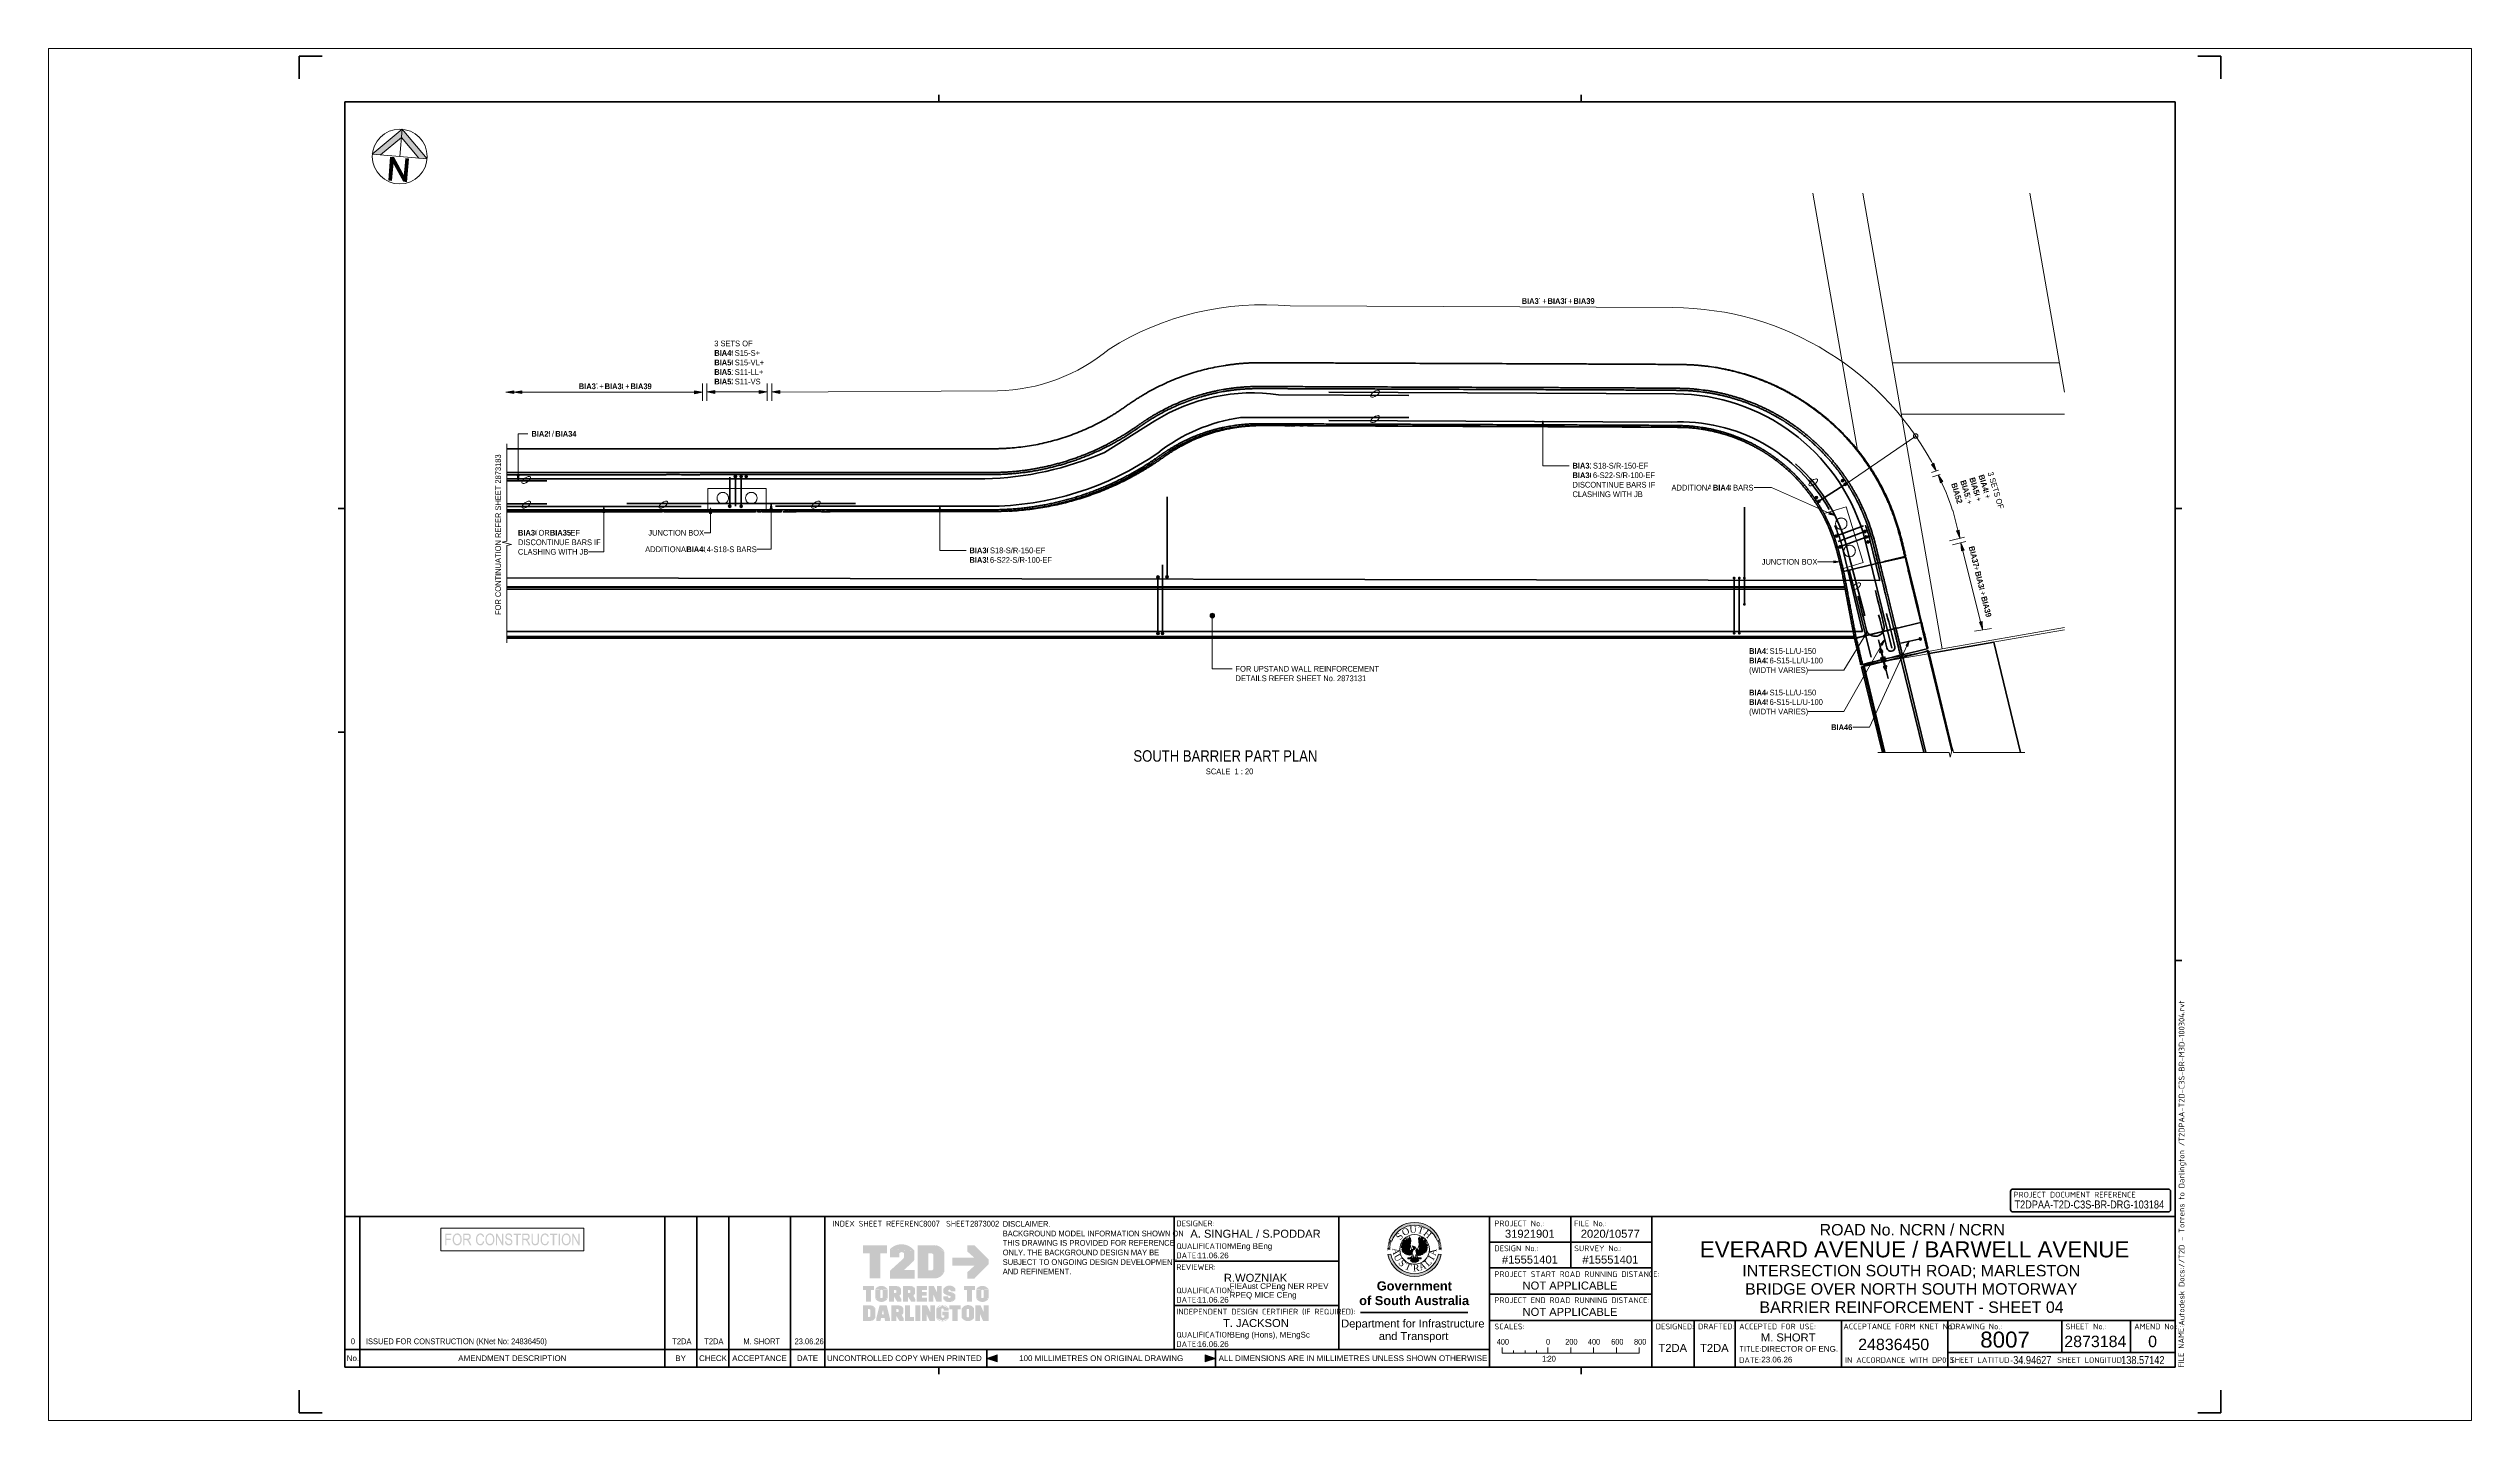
# Paper-space layout 'Layout1' of a CAD drawing. Header units: metres. Extents: x -0.11 to 0.95, y 0 to 0.6.
# The model-space entities are those that its viewports show. They can reach past a viewport. Long polylines and large blocks are cut down to what shows.
import ezdxf

# ---------------------------------------------------------------- set-up
doc = ezdxf.new("R2010")
doc.units = ezdxf.units.M
doc.linetypes.add('JacobsDash', pattern=[0.0045, 0.003, -0.0015])
doc.layers.get('Defpoints').update_dxf_attribs({"color": 41})
for name, color, linetype, lineweight in [('A-ANNO-NOTE', 7, 'Continuous', 9), ('A-ANNO-NOTE-STAMP', 10, 'Continuous', 18), ('A-DETL', 7, 'Continuous', 13), ('A-DETL-GENF', 7, 'Continuous', 9), ('A-FLOR', 7, 'Continuous', 50), ('A-FLOR-HDLN', 7, 'JacobsDash', 18), ('A-WALL', 7, 'Continuous', 50), ('G-ANNO-TEXT', 7, 'Continuous', 9), ('G-ANNO-TTLB', 7, 'Continuous', 9), ('G-IMPT', 7, 'Continuous', 13), ('S-BEAM', 7, 'Continuous', 50), ('S-BEAM-HDLN', 7, 'JacobsDash', 18)]:
    doc.layers.add(name, color=color, linetype=linetype, lineweight=lineweight)
doc.layers.add('G-ANNO-NPLT', color=191, linetype='Continuous', plot=False)
doc.layers.get('G-ANNO-NPLT').freeze()
doc.styles.add('Arial', font='arial.ttf', dxfattribs={"height": 0.0025})
doc.styles.add('Arial Narrow', font='ARIALN.TTF', dxfattribs={"height": 0.0035})
doc.styles.add('Arial Narrow_1', font='ARIALN.TTF', dxfattribs={"height": 0.005})
doc.styles.add('Arial Narrow_2', font='ARIALN.TTF', dxfattribs={"height": 0.05})
doc.styles.add('Arial Narrow_3', font='ARIALN.TTF', dxfattribs={"height": 0.0025})
doc.styles.add('Arial Narrow_4', font='ARIALN.TTF', dxfattribs={"width": 0.9, "height": 0.0025})
doc.styles.add('Arial Narrow_B', font='ARIALNB.TTF', dxfattribs={"height": 0.05})
doc.styles.add('Arial_1', font='arial.ttf', dxfattribs={"height": 0.0035})
doc.styles.add('Arial_2', font='arial.ttf', dxfattribs={"height": 0.005})
doc.styles.add('Arial_3', font='arial.ttf', dxfattribs={"height": 0.007})
doc.styles.add('Arial_B', font='arialbd.ttf', dxfattribs={"height": 0.004})
doc.styles.add('ISOCPEUR', font='isocpeur.ttf', dxfattribs={"height": 0.0025})
doc.styles.add('Times New Roman', font='times.ttf', dxfattribs={"height": 0.008001})

# ---------------------------------------------------------------- blocks, each defined once
blk = doc.blocks.new('T2DPAA-T2D-PWA-DE-XRF-000001 - Drawing3_dwg-8554483-BARRIER REINFORCEMENT - SHEET 04')
at = {"layer": 'G-IMPT'}
h = blk.add_hatch(color=256, dxfattribs=at)
edge = h.paths.add_edge_path()
edge.add_line((0.1549, 0.1015), (0.1515, 0.1021))
edge.add_arc((0.1226, 0.1077), 0.0295, 190.997, 349.003, ccw=False)
edge.add_line((0.0937, 0.1021), (0.0903, 0.1015))
edge.add_arc((0.1226, 0.1077), 0.0329, 190.997, 349.003)
edge = h.paths.add_edge_path()
edge.add_arc((0.1226, 0.1077), 0.0329, 20.0475, 159.9525, ccw=False)
edge.add_line((0.1535, 0.119), (0.1503, 0.1178))
edge.add_arc((0.1226, 0.1077), 0.0295, 20.0475, 159.9525)
edge.add_line((0.0949, 0.1178), (0.0917, 0.119))
h = blk.add_hatch(color=256, dxfattribs=at)
edge = h.paths.add_edge_path()
edge.add_arc((0.1226, 0.1077), 0.0329, 161.3902, 162.9856, ccw=False)
edge.add_line((0.0915, 0.1183), (0.0914, 0.1182))
edge.add_line((0.0915, 0.1183), (0.0947, 0.1172))
edge.add_line((0.0947, 0.1171), (0.0947, 0.1172))
edge.add_arc((0.1226, 0.1077), 0.0295, 161.3902, 162.9856)
edge.add_line((0.0944, 0.1163), (0.0911, 0.1174))
h = blk.add_hatch(color=256, dxfattribs=at)
edge = h.paths.add_edge_path()
edge.add_line((0.1206, 0.1074), (0.1207, 0.1074))
edge.add_line((0.1207, 0.1074), (0.1206, 0.1074))
edge = h.paths.add_edge_path()
edge.add_line((0.1166, 0.11), (0.1166, 0.1074))
edge.add_line((0.1166, 0.1074), (0.1183, 0.1065))
edge.add_line((0.1183, 0.1065), (0.119, 0.1076))
edge.add_line((0.119, 0.1076), (0.1204, 0.1079))
edge.add_line((0.1204, 0.1079), (0.1207, 0.1074))
edge.add_line((0.1207, 0.1074), (0.1211, 0.1067))
edge.add_line((0.1211, 0.1067), (0.1187, 0.1008))
edge.add_line((0.1187, 0.1008), (0.1178, 0.1012))
edge.add_line((0.1178, 0.1012), (0.1166, 0.1008))
edge.add_line((0.1166, 0.1008), (0.1161, 0.1012))
edge.add_line((0.1161, 0.1012), (0.1147, 0.101))
edge.add_line((0.1147, 0.101), (0.1143, 0.1017))
edge.add_line((0.1143, 0.1017), (0.1131, 0.1012))
edge.add_line((0.1131, 0.1012), (0.1128, 0.1022))
edge.add_line((0.1128, 0.1022), (0.1119, 0.1019))
edge.add_line((0.1119, 0.1019), (0.1119, 0.1029))
edge.add_line((0.1119, 0.1029), (0.1105, 0.1027))
edge.add_line((0.1105, 0.1027), (0.1107, 0.1043))
edge.add_line((0.1107, 0.1043), (0.1091, 0.1041))
edge.add_line((0.1091, 0.1041), (0.1095, 0.1057))
edge.add_line((0.1095, 0.1057), (0.1077, 0.106))
edge.add_line((0.1077, 0.106), (0.1081, 0.1069))
edge.add_line((0.1081, 0.1069), (0.1072, 0.1074))
edge.add_line((0.1072, 0.1074), (0.1081, 0.1091))
edge.add_line((0.1081, 0.1091), (0.1069, 0.11))
edge.add_line((0.1069, 0.11), (0.1081, 0.1112))
edge.add_line((0.1081, 0.1112), (0.1069, 0.1122))
edge.add_line((0.1069, 0.1122), (0.1085, 0.113))
edge.add_line((0.1085, 0.113), (0.1072, 0.1143))
edge.add_line((0.1072, 0.1143), (0.1095, 0.1145))
edge.add_line((0.1095, 0.1145), (0.1081, 0.116))
edge.add_line((0.1081, 0.116), (0.1105, 0.116))
edge.add_line((0.1105, 0.116), (0.1088, 0.1179))
edge.add_line((0.1088, 0.1179), (0.1119, 0.1163))
edge.add_line((0.1119, 0.1163), (0.1105, 0.1193))
edge.add_line((0.1105, 0.1193), (0.1138, 0.1172))
edge.add_line((0.1138, 0.1172), (0.1121, 0.121))
edge.add_line((0.1121, 0.121), (0.1147, 0.1181))
edge.add_line((0.1147, 0.1181), (0.1143, 0.1224))
edge.add_line((0.1143, 0.1224), (0.1159, 0.1188))
edge.add_line((0.1159, 0.1188), (0.1166, 0.1236))
edge.add_line((0.1166, 0.1236), (0.1171, 0.1207))
edge.add_line((0.1171, 0.1207), (0.1178, 0.1214))
edge.add_line((0.1178, 0.1214), (0.118, 0.1179))
edge.add_line((0.118, 0.1179), (0.1171, 0.1131))
edge.add_line((0.1171, 0.1131), (0.1178, 0.111))
edge.add_line((0.1178, 0.111), (0.1166, 0.11))
for points in [[(0.1105, 0.1193), (0.1088, 0.1179), (0.1119, 0.1163)], [(0.1369, 0.1093), (0.1385, 0.1081), (0.1367, 0.1074), (0.1376, 0.106), (0.1357, 0.106), (0.1367, 0.1043), (0.1348, 0.1043), (0.1348, 0.1031), (0.1336, 0.1034), (0.1331, 0.1022), (0.1322, 0.1024), (0.1317, 0.1015), (0.1305, 0.1017), (0.1301, 0.101), (0.1296, 0.1015), (0.1291, 0.1005), (0.1286, 0.1008), (0.1277, 0.1003), (0.1275, 0.101), (0.1268, 0.1003), (0.1251, 0.1029), (0.1242, 0.1065), (0.1246, 0.1076), (0.1263, 0.1076), (0.127, 0.1067), (0.1284, 0.1072), (0.1291, 0.11), (0.1275, 0.1112), (0.1282, 0.1133), (0.1275, 0.1219), (0.1284, 0.121), (0.1289, 0.1236), (0.1294, 0.1193), (0.1312, 0.1226), (0.1305, 0.1191), (0.1331, 0.1212), (0.1317, 0.1179), (0.1348, 0.1195), (0.1324, 0.116), (0.1364, 0.1179), (0.1341, 0.1155), (0.1371, 0.116), (0.1355, 0.1143), (0.1381, 0.1141), (0.1364, 0.1131), (0.1383, 0.1124), (0.1367, 0.1114), (0.1385, 0.11)], [(0.1312, 0.1226), (0.1331, 0.1212), (0.1305, 0.1191)], [(0.1348, 0.1195), (0.1364, 0.1179), (0.1324, 0.116)], [(0.1069, 0.1122), (0.1069, 0.11), (0.1081, 0.1112)], [(0.1081, 0.116), (0.1072, 0.1143), (0.1095, 0.1145)], [(0.1077, 0.106), (0.1091, 0.1041), (0.1095, 0.1057)], [(0.1105, 0.1027), (0.1119, 0.1019), (0.1119, 0.1029)], [(0.1225, 0.0967), (0.1233, 0.0985), (0.1277, 0.0943), (0.1263, 0.0929), (0.1237, 0.092), (0.1202, 0.0924), (0.1176, 0.0943), (0.1218, 0.0984)], [(0.1291, 0.1005), (0.1301, 0.101), (0.1296, 0.1015)], [(0.1317, 0.1015), (0.1331, 0.1022), (0.1322, 0.1024)], [(0.1383, 0.1124), (0.1381, 0.1141), (0.1364, 0.1131)]]:
    blk.add_hatch(color=256, dxfattribs=at).paths.add_polyline_path(points)
h = blk.add_hatch(color=256, dxfattribs=at)
edge = h.paths.add_edge_path()
edge.add_line((0.154, 0.1174), (0.1508, 0.1163))
edge.add_arc((0.1226, 0.1077), 0.0295, 17.0144, 18.6098)
edge.add_line((0.1505, 0.1172), (0.1505, 0.1171))
edge.add_line((0.1505, 0.1172), (0.1537, 0.1183))
edge.add_line((0.1538, 0.1182), (0.1537, 0.1183))
edge.add_arc((0.1226, 0.1077), 0.0329, 17.0144, 18.6098, ccw=False)
h = blk.add_hatch(color=256, dxfattribs=at)
edge = h.paths.add_edge_path()
edge.add_line((0.0931, 0.1083), (0.0897, 0.1083))
edge.add_arc((0.1226, 0.1077), 0.0329, 177.3415, 178.9368, ccw=False)
edge.add_line((0.0897, 0.1094), (0.0897, 0.1093))
edge.add_line((0.0897, 0.1094), (0.0932, 0.1092))
edge.add_line((0.0932, 0.1091), (0.0932, 0.1092))
edge.add_arc((0.1226, 0.1077), 0.0295, 177.3415, 178.9368)
h = blk.add_hatch(color=256, dxfattribs=at)
edge = h.paths.add_edge_path()
edge.add_line((0.0931, 0.1069), (0.0897, 0.1068))
edge.add_arc((0.1226, 0.1077), 0.0329, 180, 181.5953, ccw=False)
edge.add_line((0.0897, 0.1078), (0.0897, 0.1077))
edge.add_line((0.0897, 0.1078), (0.0931, 0.1078))
edge.add_line((0.0931, 0.1077), (0.0931, 0.1078))
edge.add_arc((0.1226, 0.1077), 0.0295, 180, 181.5953)
h = blk.add_hatch(color=256, dxfattribs=at)
edge = h.paths.add_edge_path()
edge.add_arc((0.1226, 0.1077), 0.0329, 174.6829, 176.2783, ccw=False)
edge.add_line((0.0899, 0.1109), (0.0898, 0.1108))
edge.add_line((0.0899, 0.1109), (0.0933, 0.1106))
edge.add_line((0.0933, 0.1105), (0.0933, 0.1106))
edge.add_arc((0.1226, 0.1077), 0.0295, 174.6829, 176.2783)
edge.add_line((0.0932, 0.1096), (0.0898, 0.1099))
h = blk.add_hatch(color=256, dxfattribs=at)
edge = h.paths.add_edge_path()
edge.add_arc((0.1226, 0.1077), 0.0329, 172.0244, 173.6197, ccw=False)
edge.add_line((0.09, 0.1124), (0.09, 0.1123))
edge.add_line((0.09, 0.1124), (0.0934, 0.1119))
edge.add_line((0.0934, 0.1118), (0.0934, 0.1119))
edge.add_arc((0.1226, 0.1077), 0.0295, 172.0244, 173.6197)
edge.add_line((0.0933, 0.111), (0.0899, 0.1114))
h = blk.add_hatch(color=256, dxfattribs=at)
edge = h.paths.add_edge_path()
edge.add_arc((0.1226, 0.1077), 0.0329, 169.3658, 170.9612, ccw=False)
edge.add_line((0.0903, 0.1139), (0.0903, 0.1138))
edge.add_line((0.0903, 0.1139), (0.0937, 0.1133))
edge.add_line((0.0936, 0.1132), (0.0937, 0.1133))
edge.add_arc((0.1226, 0.1077), 0.0295, 169.3658, 170.9612)
edge.add_line((0.0935, 0.1124), (0.0901, 0.1129))
h = blk.add_hatch(color=256, dxfattribs=at)
edge = h.paths.add_edge_path()
edge.add_arc((0.1226, 0.1077), 0.0329, 166.7073, 168.3026, ccw=False)
edge.add_line((0.0906, 0.1154), (0.0906, 0.1153))
edge.add_line((0.0906, 0.1154), (0.0939, 0.1146))
edge.add_line((0.0939, 0.1145), (0.0939, 0.1146))
edge.add_arc((0.1226, 0.1077), 0.0295, 166.7073, 168.3026)
edge.add_line((0.0937, 0.1137), (0.0904, 0.1144))
h = blk.add_hatch(color=256, dxfattribs=at)
edge = h.paths.add_edge_path()
edge.add_line((0.0941, 0.115), (0.0907, 0.1159))
edge.add_arc((0.1226, 0.1077), 0.0329, 164.0488, 165.6441, ccw=False)
edge.add_line((0.091, 0.1169), (0.091, 0.1168))
edge.add_line((0.091, 0.1169), (0.0943, 0.1159))
edge.add_line((0.0943, 0.1158), (0.0943, 0.1159))
edge.add_arc((0.1226, 0.1077), 0.0295, 164.0488, 165.6441)
h = blk.add_hatch(color=256, dxfattribs=at)
edge = h.paths.add_edge_path()
edge.add_line((0.1232, 0.1095), (0.1225, 0.1076))
edge.add_line((0.1225, 0.1076), (0.1207, 0.1074))
edge.add_line((0.1207, 0.1074), (0.1207, 0.1074))
edge.add_line((0.1207, 0.1074), (0.1216, 0.1086))
edge.add_line((0.1216, 0.1086), (0.1197, 0.1119))
edge.add_line((0.1197, 0.1119), (0.1232, 0.1107))
edge.add_line((0.1232, 0.1107), (0.1239, 0.1098))
edge.add_line((0.1239, 0.1098), (0.1232, 0.1095))
h = blk.add_hatch(color=256, dxfattribs=at)
edge = h.paths.add_edge_path()
edge.add_arc((0.1226, 0.1077), 0.0295, 14.3559, 15.9512)
edge.add_line((0.1509, 0.1159), (0.1509, 0.1158))
edge.add_line((0.1509, 0.1159), (0.1542, 0.1169))
edge.add_line((0.1542, 0.1168), (0.1542, 0.1169))
edge.add_arc((0.1226, 0.1077), 0.0329, 14.3559, 15.9512, ccw=False)
edge.add_line((0.1545, 0.1159), (0.1511, 0.115))
h = blk.add_hatch(color=256, dxfattribs=at)
edge = h.paths.add_edge_path()
edge.add_line((0.1548, 0.1144), (0.1514, 0.1137))
edge.add_arc((0.1226, 0.1077), 0.0295, 11.6974, 13.2927)
edge.add_line((0.1512, 0.1146), (0.1513, 0.1145))
edge.add_line((0.1512, 0.1146), (0.1546, 0.1154))
edge.add_line((0.1546, 0.1153), (0.1546, 0.1154))
edge.add_arc((0.1226, 0.1077), 0.0329, 11.6974, 13.2927, ccw=False)
h = blk.add_hatch(color=256, dxfattribs=at)
edge = h.paths.add_edge_path()
edge.add_arc((0.1226, 0.1077), 0.0295, 9.0388, 10.6342)
edge.add_line((0.1515, 0.1133), (0.1515, 0.1132))
edge.add_line((0.1515, 0.1133), (0.1549, 0.1139))
edge.add_line((0.1549, 0.1138), (0.1549, 0.1139))
edge.add_arc((0.1226, 0.1077), 0.0329, 9.0388, 10.6342, ccw=False)
edge.add_line((0.1551, 0.1129), (0.1517, 0.1124))
h = blk.add_hatch(color=256, dxfattribs=at)
edge = h.paths.add_edge_path()
edge.add_arc((0.1226, 0.1077), 0.0295, 6.3803, 7.9756)
edge.add_line((0.1518, 0.1119), (0.1518, 0.1118))
edge.add_line((0.1518, 0.1119), (0.1552, 0.1124))
edge.add_line((0.1552, 0.1123), (0.1552, 0.1124))
edge.add_arc((0.1226, 0.1077), 0.0329, 6.3803, 7.9756, ccw=False)
edge.add_line((0.1553, 0.1114), (0.1519, 0.111))
h = blk.add_hatch(color=256, dxfattribs=at)
edge = h.paths.add_edge_path()
edge.add_line((0.1554, 0.1099), (0.152, 0.1096))
edge.add_arc((0.1226, 0.1077), 0.0295, 3.7217, 5.3171)
edge.add_line((0.1519, 0.1106), (0.1519, 0.1105))
edge.add_line((0.1519, 0.1106), (0.1553, 0.1109))
edge.add_line((0.1553, 0.1108), (0.1553, 0.1109))
edge.add_arc((0.1226, 0.1077), 0.0329, 3.7217, 5.3171, ccw=False)
h = blk.add_hatch(color=256, dxfattribs=at)
edge = h.paths.add_edge_path()
edge.add_line((0.1555, 0.1083), (0.1521, 0.1083))
edge.add_arc((0.1226, 0.1077), 0.0295, 1.0632, 2.6585)
edge.add_line((0.152, 0.1092), (0.152, 0.1091))
edge.add_line((0.152, 0.1092), (0.1554, 0.1094))
edge.add_line((0.1555, 0.1093), (0.1554, 0.1094))
edge.add_arc((0.1226, 0.1077), 0.0329, 1.0632, 2.6585, ccw=False)
h = blk.add_hatch(color=256, dxfattribs=at)
edge = h.paths.add_edge_path()
edge.add_line((0.1555, 0.1068), (0.152, 0.1069))
edge.add_arc((0.1226, 0.1077), 0.0295, 358.4047, 360)
edge.add_line((0.1521, 0.1078), (0.1521, 0.1077))
edge.add_line((0.1521, 0.1078), (0.1555, 0.1078))
edge.add_line((0.1555, 0.1077), (0.1555, 0.1078))
edge.add_arc((0.1226, 0.1077), 0.0329, 358.4047, 360, ccw=False)
for p, q in [((0.0917, 0.119), (0.0949, 0.1178)), ((0.1105, 0.1193), (0.1088, 0.1179)), ((0.1088, 0.1179), (0.1119, 0.1163)), ((0.1119, 0.1163), (0.1105, 0.1193)), ((0.1305, 0.1191), (0.1312, 0.1226)), ((0.1331, 0.1212), (0.1305, 0.1191)), ((0.1312, 0.1226), (0.1331, 0.1212)), ((0.1324, 0.116), (0.1348, 0.1195)), ((0.1364, 0.1179), (0.1324, 0.116)), ((0.1348, 0.1195), (0.1364, 0.1179)), ((0.1503, 0.1178), (0.1535, 0.119)), ((0.0903, 0.1015), (0.0937, 0.1021)), ((0.1069, 0.1122), (0.1069, 0.11)), ((0.1081, 0.1112), (0.1069, 0.1122)), ((0.1069, 0.11), (0.1081, 0.1112)), ((0.1081, 0.116), (0.1072, 0.1143)), ((0.1072, 0.1143), (0.1095, 0.1145)), ((0.1077, 0.106), (0.1091, 0.1041)), ((0.1095, 0.1057), (0.1077, 0.106)), ((0.1095, 0.1145), (0.1081, 0.116)), ((0.1091, 0.1041), (0.1095, 0.1057)), ((0.1119, 0.1029), (0.1105, 0.1027)), ((0.1105, 0.1027), (0.1119, 0.1019)), ((0.1119, 0.1019), (0.1119, 0.1029)), ((0.115, 0.0967), (0.1197, 0.0967)), ((0.1211, 0.1003), (0.1173, 0.0974)), ((0.1244, 0.1003), (0.1272, 0.0974)), ((0.1256, 0.0967), (0.1308, 0.0967)), ((0.1296, 0.1015), (0.1291, 0.1005)), ((0.1291, 0.1005), (0.1301, 0.101)), ((0.1301, 0.101), (0.1296, 0.1015)), ((0.1322, 0.1024), (0.1317, 0.1015)), ((0.1317, 0.1015), (0.1331, 0.1022)), ((0.1331, 0.1022), (0.1322, 0.1024)), ((0.1381, 0.1141), (0.1364, 0.1131)), ((0.1364, 0.1131), (0.1383, 0.1124)), ((0.1383, 0.1124), (0.1381, 0.1141)), ((0.1515, 0.1021), (0.1549, 0.1015))]:
    blk.add_line(p, q, dxfattribs=at)
at = {"layer": 'G-IMPT', "flags": 128}
for points in [[(0.1085, 0.113), (0.1072, 0.1143), (0.1095, 0.1145), (0.1081, 0.116), (0.1105, 0.116), (0.1088, 0.1179), (0.1119, 0.1163), (0.1105, 0.1193), (0.1138, 0.1172), (0.1121, 0.121), (0.1147, 0.1181), (0.1143, 0.1224), (0.1159, 0.1188), (0.1166, 0.1236), (0.1171, 0.1207), (0.1178, 0.1214), (0.118, 0.1179), (0.1171, 0.1131), (0.119, 0.1076), (0.1204, 0.1079), (0.1211, 0.1067), (0.1187, 0.1008), (0.1178, 0.1012), (0.1166, 0.1008), (0.1161, 0.1012), (0.1147, 0.101), (0.1143, 0.1017), (0.1131, 0.1012), (0.1128, 0.1022), (0.1119, 0.1019), (0.1119, 0.1029), (0.1105, 0.1027), (0.1107, 0.1043), (0.1091, 0.1041), (0.1095, 0.1057), (0.1077, 0.106), (0.1081, 0.1069), (0.1072, 0.1074), (0.1081, 0.1091), (0.1069, 0.11), (0.1081, 0.1112), (0.1069, 0.1122), (0.1087, 0.1131)], [(0.1199, 0.1031), (0.1225, 0.0967), (0.1251, 0.1029), (0.1242, 0.1065), (0.1246, 0.1076), (0.1263, 0.1076), (0.1282, 0.1133), (0.1275, 0.1219), (0.1284, 0.121), (0.1289, 0.1236), (0.1294, 0.1193), (0.1312, 0.1226), (0.1305, 0.1191), (0.1331, 0.1212), (0.1317, 0.1179), (0.1348, 0.1195), (0.1324, 0.116), (0.1364, 0.1179), (0.1341, 0.1155), (0.1371, 0.116), (0.1355, 0.1143), (0.1381, 0.1141), (0.1364, 0.1131), (0.1383, 0.1124), (0.1367, 0.1114), (0.1385, 0.11), (0.1369, 0.1093), (0.1385, 0.1081), (0.1367, 0.1074), (0.1376, 0.106), (0.1357, 0.106), (0.1367, 0.1043), (0.1348, 0.1043), (0.1348, 0.1031), (0.1336, 0.1034), (0.1331, 0.1022), (0.1322, 0.1024), (0.1317, 0.1015), (0.1305, 0.1017), (0.1301, 0.101), (0.1296, 0.1015), (0.1291, 0.1005), (0.1286, 0.1008), (0.1277, 0.1003), (0.1275, 0.101), (0.1268, 0.1003), (0.1251, 0.1029)], [(0.1206, 0.0974), (0.1145, 0.0974), (0.1145, 0.0962), (0.1194, 0.0962)], [(0.119, 0.1076), (0.1183, 0.1065), (0.1166, 0.1074), (0.1166, 0.11), (0.1178, 0.111)], [(0.1218, 0.0984), (0.1176, 0.0943), (0.1202, 0.0924), (0.1237, 0.092), (0.1263, 0.0929), (0.1277, 0.0943), (0.1233, 0.0985)], [(0.1239, 0.1098), (0.1244, 0.1091), (0.1246, 0.1076)], [(0.1246, 0.0974), (0.1308, 0.0974), (0.1308, 0.0962), (0.126, 0.0962)], [(0.1263, 0.1076), (0.127, 0.1067), (0.1284, 0.1072), (0.1291, 0.11), (0.1275, 0.1112)]]:
    blk.add_lwpolyline(points, dxfattribs=at)
blk.add_lwpolyline([(0.1206, 0.1074), (0.1216, 0.1086), (0.1197, 0.1119), (0.1232, 0.1107), (0.1239, 0.1098), (0.1232, 0.1095), (0.1225, 0.1076)], close=True, dxfattribs=at)
at = {"layer": 'G-IMPT'}
blk.add_circle((0.1226, 0.1077), 0.018, dxfattribs=at)
for radius, start, end in [(0.0329, 20.0475, 159.9525), (0.0295, 20.0475, 159.9525), (0.0329, 190.997, 349.003), (0.0295, 190.997, 349.003)]:
    blk.add_arc((0.1226, 0.1077), radius, start, end, dxfattribs=at)
at = {"layer": 'G-IMPT', "lineweight": 9, "char_height": 0.008, "attachment_point": 2, "line_spacing_factor": 1.029793, "style": 'Times New Roman'}
for s, insert, width, rotation in [('S', (0.1012, 0.1263), 0.008041, 49.0663), ('O', (0.1099, 0.133), 0.010353, 26.6943), ('U', (0.1205, 0.136), 0.010353, 4.3222), ('T', (0.1314, 0.1347), 0.008744, 341.9502), ('H', (0.141, 0.1293), 0.010353, 319.5782), ('A', (0.104, 0.106), 0.010353, 279.6978), ('U', (0.1058, 0.0996), 0.010353, 300.15), ('S', (0.1107, 0.0935), 0.008041, 310.3575), ('T', (0.1164, 0.0903), 0.008744, 336.9699), ('R', (0.1244, 0.0893), 0.009549, 3.701), ('A', (0.1307, 0.0909), 0.010353, 21.3382), ('L', (0.1363, 0.0949), 0.008744, 42.375), ('I', (0.1395, 0.0995), 0.004825, 60.5783), ('A', (0.141, 0.1048), 0.010353, 83.64)]:
    blk.add_mtext(s, dxfattribs=dict(at, insert=insert, width=width, rotation=rotation))
blk = doc.blocks.new('T2DPAA-T2D-PWA-DE-XRF-000001 - Standard-9403709-BARRIER REINFORCEMENT - SHEET 04')
at = {"layer": 'G-ANNO-TTLB', "true_color": 0x1d4a5c}
h = blk.add_hatch(color=139, dxfattribs=at)
edge = h.paths.add_edge_path()
edge.add_line((0.2623, 0.0443), (0.2623, 0.0452))
edge.add_arc((0.2616, 0.044), 0.00145, 58.8241, 99.793)
edge.add_line((0.2613, 0.0454), (0.2613, 0.0441))
edge.add_arc((0.2616, 0.0455), 0.00141, 259.7202, 301.6629)
edge = h.paths.add_edge_path()
edge.add_arc((0.2625, 0.0448), 0.00224, 301.808, 330.1086, ccw=False)
edge.add_line((0.2637, 0.0429), (0.2645, 0.0415))
edge.add_line((0.2645, 0.0415), (0.2645, 0.0403))
edge.add_line((0.2645, 0.0403), (0.2627, 0.0403))
edge.add_line((0.2627, 0.0403), (0.2613, 0.0425))
edge.add_line((0.2613, 0.0425), (0.2613, 0.0403))
edge.add_line((0.2613, 0.0403), (0.2591, 0.0403))
edge.add_line((0.2591, 0.0403), (0.2591, 0.0471))
edge.add_line((0.2591, 0.0471), (0.2624, 0.0471))
edge.add_arc((0.2623, 0.0446), 0.00248, 32.8357, 87.7033, ccw=False)
edge.add_line((0.2644, 0.046), (0.2644, 0.0437))
edge = h.paths.add_edge_path()
edge.add_line((0.2674, 0.0527), (0.2674, 0.0537))
edge.add_arc((0.2667, 0.0524), 0.00145, 58.8241, 99.793)
edge.add_line((0.2665, 0.0539), (0.2665, 0.0526))
edge.add_arc((0.2667, 0.0539), 0.00141, 259.7202, 301.6629)
edge = h.paths.add_edge_path()
edge.add_arc((0.2676, 0.0532), 0.00224, 301.808, 330.1086, ccw=False)
edge.add_line((0.2688, 0.0513), (0.2696, 0.0499))
edge.add_line((0.2696, 0.0499), (0.2696, 0.0487))
edge.add_line((0.2696, 0.0487), (0.2678, 0.0487))
edge.add_line((0.2678, 0.0487), (0.2664, 0.051))
edge.add_line((0.2664, 0.051), (0.2664, 0.0487))
edge.add_line((0.2664, 0.0487), (0.2642, 0.0487))
edge.add_line((0.2642, 0.0487), (0.2642, 0.0555))
edge.add_line((0.2642, 0.0555), (0.2676, 0.0555))
edge.add_arc((0.2675, 0.0531), 0.00248, 32.8357, 87.7033, ccw=False)
edge.add_line((0.2695, 0.0544), (0.2695, 0.0521))
edge = h.paths.add_edge_path()
edge.add_line((0.2499, 0.0422), (0.2499, 0.0452))
edge.add_arc((0.2491, 0.0441), 0.00138, 56.3448, 98.7814)
edge.add_line((0.2489, 0.0454), (0.2489, 0.0419))
edge.add_arc((0.2491, 0.0433), 0.00138, 261.2186, 303.6552)
edge = h.paths.add_edge_path()
edge.add_line((0.2613, 0.0527), (0.2613, 0.0537))
edge.add_arc((0.2606, 0.0524), 0.00145, 58.8241, 99.793)
edge.add_line((0.2603, 0.0539), (0.2603, 0.0526))
edge.add_arc((0.2606, 0.0539), 0.00141, 259.7202, 301.6629)
edge = h.paths.add_edge_path()
edge.add_line((0.2502, 0.0403), (0.2467, 0.0403))
edge.add_line((0.2467, 0.0403), (0.2467, 0.0471))
edge.add_line((0.2467, 0.0471), (0.2501, 0.0471))
edge.add_arc((0.25, 0.0447), 0.00241, 26.2483, 85.5583, ccw=False)
edge.add_line((0.2521, 0.0457), (0.2521, 0.0416))
edge.add_arc((0.2502, 0.0424), 0.00209, 270, 338.4707, ccw=False)
h.paths.add_polyline_path([(0.2555, 0.0451), (0.255, 0.0432), (0.2559, 0.0432)])
h.paths.add_polyline_path([(0.2585, 0.0415), (0.2585, 0.0403), (0.2564, 0.0403), (0.2562, 0.0415), (0.2547, 0.0415), (0.2544, 0.0403), (0.2526, 0.0403), (0.2526, 0.0415), (0.254, 0.0471), (0.2571, 0.0471)])
h.paths.add_polyline_path([(0.2673, 0.042), (0.269, 0.042), (0.269, 0.0403), (0.2651, 0.0403), (0.2651, 0.0471), (0.2673, 0.0471)])
h.paths.add_polyline_path([(0.2718, 0.0403), (0.2696, 0.0403), (0.2696, 0.0471), (0.2718, 0.0471)])
h.paths.add_polyline_path([(0.2762, 0.0441), (0.2762, 0.0471), (0.2782, 0.0471), (0.2782, 0.0403), (0.2759, 0.0403), (0.2746, 0.0432), (0.2746, 0.0403), (0.2725, 0.0403), (0.2725, 0.0471), (0.2748, 0.0471)])
edge = h.paths.add_edge_path()
edge.add_arc((0.2817, 0.0424), 0.000774, 214.5178, 325.4822)
edge.add_line((0.2823, 0.0419), (0.2823, 0.0427))
edge.add_line((0.2823, 0.0427), (0.2815, 0.0427))
edge.add_line((0.2815, 0.0427), (0.2815, 0.0443))
edge.add_line((0.2815, 0.0443), (0.2842, 0.0443))
edge.add_line((0.2842, 0.0443), (0.2842, 0.0415))
edge.add_arc((0.2819, 0.0428), 0.00262, 274.1131, 330.4929, ccw=False)
edge.add_arc((0.2815, 0.0434), 0.00327, 260.2337, 279.7663, ccw=False)
edge.add_arc((0.2812, 0.0429), 0.00275, 208.3817, 264.7517, ccw=False)
edge.add_line((0.2788, 0.0416), (0.2788, 0.0458))
edge.add_arc((0.2812, 0.0445), 0.00268, 94.8448, 152.8409, ccw=False)
edge.add_arc((0.2815, 0.0424), 0.00482, 83.0812, 96.9188, ccw=False)
edge.add_arc((0.2818, 0.0444), 0.00278, 31.3102, 83.6241, ccw=False)
edge.add_line((0.2842, 0.0459), (0.2842, 0.0447))
edge.add_line((0.2842, 0.0447), (0.282, 0.0447))
edge.add_line((0.282, 0.0447), (0.282, 0.0455))
edge.add_arc((0.2815, 0.0451), 0.000641, 40.732, 139.268)
edge.add_line((0.281, 0.0455), (0.281, 0.0419))
h.paths.add_polyline_path([(0.2882, 0.0403), (0.2859, 0.0403), (0.2859, 0.0454), (0.2846, 0.0454), (0.2846, 0.0471), (0.2895, 0.0471), (0.2895, 0.0454), (0.2882, 0.0454)])
edge = h.paths.add_edge_path()
edge.add_arc((0.2927, 0.0429), 0.00104, 239.6549, 300.3451)
edge.add_line((0.2932, 0.042), (0.2932, 0.0454))
edge.add_arc((0.2927, 0.0445), 0.00103, 59.5446, 120.4554)
edge.add_line((0.2921, 0.0454), (0.2921, 0.042))
edge = h.paths.add_edge_path()
edge.add_arc((0.2927, 0.0434), 0.00323, 212.7347, 327.2653, ccw=False)
edge.add_line((0.29, 0.0417), (0.29, 0.0458))
edge.add_arc((0.2927, 0.044), 0.00323, 32.6408, 147.3592, ccw=False)
edge.add_line((0.2954, 0.0458), (0.2954, 0.0417))
h.paths.add_polyline_path([(0.3017, 0.0403), (0.2993, 0.0403), (0.298, 0.0432), (0.298, 0.0403), (0.2959, 0.0403), (0.2959, 0.0471), (0.2982, 0.0471), (0.2996, 0.0441), (0.2996, 0.0471), (0.3017, 0.0471)])
edge = h.paths.add_edge_path()
edge.add_arc((0.299, 0.0513), 0.00104, 239.6549, 300.3451)
edge.add_line((0.2995, 0.0504), (0.2995, 0.0538))
edge.add_arc((0.299, 0.0529), 0.00103, 59.5446, 120.4554)
edge.add_line((0.2985, 0.0538), (0.2985, 0.0504))
edge = h.paths.add_edge_path()
edge.add_arc((0.299, 0.0518), 0.00323, 212.7347, 327.2653, ccw=False)
edge.add_line((0.2963, 0.0501), (0.2963, 0.0542))
edge.add_arc((0.299, 0.0524), 0.00323, 32.6408, 147.3592, ccw=False)
edge.add_line((0.3017, 0.0542), (0.3017, 0.0501))
h.paths.add_polyline_path([(0.2945, 0.0487), (0.2923, 0.0487), (0.2923, 0.0538), (0.2909, 0.0538), (0.2909, 0.0555), (0.2958, 0.0555), (0.2958, 0.0538), (0.2945, 0.0538)])
edge = h.paths.add_edge_path()
edge.add_line((0.2872, 0.0518), (0.2872, 0.0499))
edge.add_arc((0.2849, 0.0513), 0.0027, 273.7285, 329.3952, ccw=False)
edge.add_line((0.285, 0.0486), (0.2841, 0.0486))
edge.add_arc((0.2842, 0.0512), 0.00266, 210.1626, 267.7624, ccw=False)
edge.add_line((0.2819, 0.0499), (0.2819, 0.051))
edge.add_line((0.2819, 0.051), (0.2841, 0.051))
edge.add_arc((0.2845, 0.0508), 0.000522, 155.2714, 300.4507)
edge.add_arc((0.2846, 0.0508), 0.000487, 289.6558, 416.8121)
edge.add_line((0.2849, 0.0512), (0.2834, 0.0515))
edge.add_arc((0.2841, 0.054), 0.00253, 213.4271, 255.8381, ccw=False)
edge.add_line((0.2819, 0.0526), (0.2819, 0.0544))
edge.add_arc((0.2846, 0.0525), 0.00325, 35.8397, 144.1603, ccw=False)
edge.add_line((0.2872, 0.0544), (0.2872, 0.0533))
edge.add_line((0.2872, 0.0533), (0.2851, 0.0533))
edge.add_arc((0.2846, 0.0535), 0.000494, 335.3316, 479.9481)
edge.add_arc((0.2845, 0.0535), 0.000428, 103.9979, 246.4243)
edge.add_line((0.2843, 0.0531), (0.2853, 0.0529))
edge.add_arc((0.2849, 0.0501), 0.00281, 35.1328, 82.3403, ccw=False)
h.paths.add_polyline_path([(0.2792, 0.0526), (0.2792, 0.0555), (0.2812, 0.0555), (0.2812, 0.0487), (0.2789, 0.0487), (0.2776, 0.0517), (0.2776, 0.0487), (0.2755, 0.0487), (0.2755, 0.0555), (0.2778, 0.0555)])
h.paths.add_polyline_path([(0.2725, 0.053), (0.2746, 0.053), (0.2746, 0.0513), (0.2725, 0.0513), (0.2725, 0.0504), (0.2748, 0.0504), (0.2748, 0.0487), (0.2703, 0.0487), (0.2703, 0.0555), (0.2748, 0.0555), (0.2748, 0.0538), (0.2725, 0.0538)])
edge = h.paths.add_edge_path()
edge.add_arc((0.2615, 0.0532), 0.00224, 301.808, 330.1086, ccw=False)
edge.add_line((0.2627, 0.0513), (0.2635, 0.0499))
edge.add_line((0.2635, 0.0499), (0.2635, 0.0487))
edge.add_line((0.2635, 0.0487), (0.2617, 0.0487))
edge.add_line((0.2617, 0.0487), (0.2603, 0.051))
edge.add_line((0.2603, 0.051), (0.2603, 0.0487))
edge.add_line((0.2603, 0.0487), (0.2581, 0.0487))
edge.add_line((0.2581, 0.0487), (0.2581, 0.0555))
edge.add_line((0.2581, 0.0555), (0.2614, 0.0555))
edge.add_arc((0.2613, 0.0531), 0.00248, 32.8357, 87.7033, ccw=False)
edge.add_line((0.2634, 0.0544), (0.2634, 0.0521))
edge = h.paths.add_edge_path()
edge.add_line((0.2543, 0.0538), (0.2543, 0.0504))
edge.add_arc((0.2548, 0.0513), 0.00104, 239.6549, 300.3451)
edge.add_line((0.2553, 0.0504), (0.2553, 0.0538))
edge.add_arc((0.2548, 0.0529), 0.00103, 59.5446, 120.4554)
edge = h.paths.add_edge_path()
edge.add_line((0.2521, 0.0501), (0.2521, 0.0542))
edge.add_arc((0.2548, 0.0524), 0.00323, 32.6408, 147.3592, ccw=False)
edge.add_line((0.2575, 0.0542), (0.2575, 0.0501))
edge.add_arc((0.2548, 0.0518), 0.00323, 212.7347, 327.2653, ccw=False)
h.paths.add_polyline_path([(0.2503, 0.0487), (0.248, 0.0487), (0.248, 0.0538), (0.2467, 0.0538), (0.2467, 0.0555), (0.2516, 0.0555), (0.2516, 0.0538), (0.2503, 0.0538)])
h.paths.add_polyline_path([(0.3017, 0.0672), (0.3017, 0.0651), (0.2955, 0.0588), (0.2924, 0.0588), (0.2924, 0.0616), (0.2955, 0.0644), (0.2858, 0.0644), (0.2858, 0.0679), (0.2955, 0.0679), (0.2924, 0.0707), (0.2924, 0.0734), (0.2955, 0.0734)])
edge = h.paths.add_edge_path()
edge.add_line((0.2768, 0.0699), (0.2754, 0.0699))
edge.add_line((0.2754, 0.0699), (0.2754, 0.0624))
edge.add_line((0.2754, 0.0624), (0.2768, 0.0624))
edge.add_arc((0.2767, 0.0633), 0.000915, 277.9427, 335.4563)
edge.add_line((0.2775, 0.0629), (0.2775, 0.0694))
edge.add_arc((0.2767, 0.0689), 0.000957, 31.2517, 83.8556)
edge = h.paths.add_edge_path()
edge.add_line((0.2781, 0.0589), (0.2707, 0.0589))
edge.add_line((0.2707, 0.0589), (0.2707, 0.0734))
edge.add_line((0.2707, 0.0734), (0.2781, 0.0734))
edge.add_arc((0.2777, 0.0683), 0.00519, 26.2483, 85.5583, ccw=False)
edge.add_line((0.2823, 0.0705), (0.2823, 0.0617))
edge.add_arc((0.2781, 0.0634), 0.00451, 270, 338.4707, ccw=False)
edge = h.paths.add_edge_path()
edge.add_line((0.2627, 0.0699), (0.2627, 0.0681))
edge.add_line((0.2627, 0.0681), (0.2585, 0.0681))
edge.add_line((0.2585, 0.0681), (0.2585, 0.0716))
edge.add_arc((0.2636, 0.0668), 0.00703, 37.1177, 136.9917, ccw=False)
edge.add_line((0.2692, 0.071), (0.2692, 0.0671))
edge.add_arc((0.2674, 0.0677), 0.00193, 316.9738, 340.8309, ccw=False)
edge.add_line((0.2688, 0.0664), (0.268, 0.0656))
edge.add_line((0.268, 0.0656), (0.2646, 0.0625))
edge.add_line((0.2646, 0.0625), (0.2693, 0.0625))
edge.add_line((0.2693, 0.0625), (0.2693, 0.0588))
edge.add_line((0.2693, 0.0588), (0.2585, 0.0588))
edge.add_line((0.2585, 0.0588), (0.2585, 0.0622))
edge.add_line((0.2585, 0.0622), (0.2638, 0.067))
edge.add_line((0.2638, 0.067), (0.2647, 0.068))
edge.add_line((0.2647, 0.068), (0.2647, 0.0699))
edge.add_arc((0.2637, 0.0691), 0.00131, 40.7337, 139.2663)
h.paths.add_polyline_path([(0.2467, 0.0734), (0.2573, 0.0734), (0.2573, 0.0698), (0.2544, 0.0698), (0.2544, 0.0589), (0.2496, 0.0589), (0.2496, 0.0699), (0.2467, 0.0699)])
at = {"layer": 'G-IMPT', "lineweight": 9}
for points in [[(0.3055, 0.0254), (0.3055, 0.0239), (0.3055, 0.0224), (0.301, 0.0239)], [(0.3965, 0.0254), (0.401, 0.0239), (0.3965, 0.0224), (0.3965, 0.0239)]]:
    blk.add_hatch(color=256, dxfattribs=at).paths.add_polyline_path(points)
at = {"layer": 'A-ANNO-NOTE'}
for p, q in [((0.5265, 0.0287), (0.5265, 0.0262)), ((0.5265, 0.0262), (0.5865, 0.0262)), ((0.5315, 0.0274), (0.5315, 0.0262)), ((0.5365, 0.0274), (0.5365, 0.0262)), ((0.5415, 0.0274), (0.5415, 0.0262)), ((0.5465, 0.0287), (0.5465, 0.0262)), ((0.5565, 0.0287), (0.5565, 0.0262)), ((0.5665, 0.0287), (0.5665, 0.0262)), ((0.5765, 0.0287), (0.5765, 0.0262)), ((0.5865, 0.0287), (0.5865, 0.0262))]:
    blk.add_line(p, q, dxfattribs=at)
at = {"layer": 'G-ANNO-TTLB', "color": 8, "lineweight": 35, "true_color": 0x808080}
for p, q in [((0, 0.594), (0.01, 0.594)), ((0, 0.584), (0, 0.594)), ((0.831, 0.594), (0.841, 0.594)), ((0.841, 0.594), (0.841, 0.584)), ((0, 0), (0, 0.01)), ((0.01, 0), (0, 0)), ((0.831, 0), (0.841, 0)), ((0.841, 0), (0.841, 0.01))]:
    blk.add_line(p, q, dxfattribs=at)
at = {"layer": 'G-ANNO-TTLB', "lineweight": 100}
for p, q in [((0.02, 0.574), (0.02, 0.02)), ((0.821, 0.574), (0.02, 0.574)), ((0.821, 0.02), (0.821, 0.574)), ((0.23, 0.02), (0.23, 0.086)), ((0.455, 0.086), (0.455, 0.0277)), ((0.521, 0.086), (0.521, 0.02)), ((0.592, 0.086), (0.592, 0.02)), ((0.4645, 0.044), (0.5115, 0.044)), ((0.02, 0.02), (0.821, 0.02))]:
    blk.add_line(p, q, dxfattribs=at)
at = {"layer": 'G-ANNO-TTLB', "lineweight": 50}
for p, q in [((0.28, 0.577), (0.28, 0.574)), ((0.561, 0.577), (0.561, 0.574)), ((0.017, 0.396), (0.02, 0.396)), ((0.821, 0.396), (0.824, 0.396)), ((0.017, 0.298), (0.02, 0.298)), ((0.821, 0.198), (0.824, 0.198)), ((0.749, 0.097), (0.749, 0.089)), ((0.818, 0.098), (0.75, 0.098)), ((0.819, 0.089), (0.819, 0.097)), ((0.75, 0.088), (0.818, 0.088)), ((0.28, 0.02), (0.28, 0.017)), ((0.561, 0.02), (0.561, 0.017))]:
    blk.add_line(p, q, dxfattribs=at)
at = {"layer": 'G-ANNO-TTLB', "lineweight": 35}
for p, q in [((0.0265, 0.02), (0.0265, 0.086)), ((0.16, 0.02), (0.16, 0.086)), ((0.174, 0.02), (0.174, 0.086)), ((0.188, 0.02), (0.188, 0.086)), ((0.215, 0.02), (0.215, 0.086)), ((0.5565, 0.086), (0.5565, 0.0635)), ((0.521, 0.0748), (0.592, 0.0748)), ((0.521, 0.0635), (0.592, 0.0635)), ((0.455, 0.0471), (0.383, 0.0471)), ((0.521, 0.052), (0.592, 0.052)), ((0.521, 0.0405), (0.821, 0.0405)), ((0.6105, 0.0405), (0.6105, 0.02)), ((0.6285, 0.0405), (0.6285, 0.02)), ((0.675, 0.0405), (0.675, 0.02)), ((0.7215, 0.0405), (0.7215, 0.02)), ((0.7715, 0.0265), (0.7715, 0.0405)), ((0.8015, 0.0265), (0.8015, 0.0405)), ((0.521, 0.0277), (0.02, 0.0277)), ((0.301, 0.02), (0.301, 0.0277)), ((0.401, 0.02), (0.401, 0.0277)), ((0.821, 0.0265), (0.7215, 0.0265))]:
    blk.add_line(p, q, dxfattribs=at)
at = {"layer": 'G-ANNO-TTLB'}
for p, q in [((0.3055, 0.0254), (0.301, 0.0239)), ((0.301, 0.0239), (0.3055, 0.0224)), ((0.3055, 0.0239), (0.3055, 0.0254)), ((0.3055, 0.0224), (0.3055, 0.0239)), ((0.3965, 0.0254), (0.3965, 0.0239)), ((0.401, 0.0239), (0.3965, 0.0254)), ((0.3965, 0.0239), (0.3965, 0.0224)), ((0.3965, 0.0224), (0.401, 0.0239))]:
    blk.add_line(p, q, dxfattribs=at)
at = {"layer": 'G-ANNO-TTLB', "lineweight": 50}
for centre, start, end in [((0.75, 0.097), 90, 180), ((0.818, 0.097), 0, 90), ((0.75, 0.089), 180, 270), ((0.818, 0.089), 270, 0)]:
    blk.add_arc(centre, 0.001, start, end, dxfattribs=at)
at = {"xscale": 0.3600000000000081, "yscale": 0.3600000000000081, "zscale": 0.3600000000000081}
blk.add_blockref('T2DPAA-T2D-PWA-DE-XRF-000001 - Drawing3_dwg-8554483-BARRIER REINFORCEMENT - SHEET 04', (0.444, 0.0328), dxfattribs=at)
at = {"layer": 'G-ANNO-TTLB', "attachment_point": 1}
for s, insert, char_height, width, style in [('PROJECT DOCUMENT REFERENCE', (0.7503, 0.0968), 0.0025, 0.058764, 'ISOCPEUR'), ('INDEX SHEET REFERENCE:', (0.2334, 0.0841), 0.0025, 0.046899, 'ISOCPEUR'), ('SHEET', (0.2831, 0.0841), 0.0025, 0.011544, 'ISOCPEUR'), ('PROJECT No.:', (0.5231, 0.0842), 0.0025, 0.02397, 'ISOCPEUR'), ('FILE No.:', (0.558, 0.0842), 0.0025, 0.015553, 'ISOCPEUR'), ('DESIGN No.:', (0.5231, 0.0733), 0.0025, 0.020844, 'ISOCPEUR'), ('SURVEY No.:', (0.558, 0.0733), 0.0025, 0.023008, 'ISOCPEUR'), ('QUALIFICATION:', (0.3839, 0.0549), 0.0025, 0.027498, 'ISOCPEUR'), ('Government', (0.4716, 0.0576), 0.004, 0.040004, 'Arial_B'), ('PROJECT START ROAD RUNNING DISTANCE:', (0.5231, 0.062), 0.0025, 0.079207, 'ISOCPEUR'), ('DATE:', (0.3839, 0.0508), 0.0025, 0.010582, 'ISOCPEUR'), ('INDEPENDENT DESIGN CERTIFIER (IF REQUIRED):', (0.3839, 0.0456), 0.0025, 0.08546, 'ISOCPEUR'), ('of South Australia', (0.4639, 0.0512), 0.004, 0.058523, 'Arial_B'), ('PROJECT END ROAD RUNNING DISTANCE:', (0.5231, 0.0506), 0.0025, 0.073835, 'ISOCPEUR'), ('QUALIFICATION:', (0.3839, 0.0355), 0.0025, 0.027498, 'ISOCPEUR'), ('Department for Infrastructure ', (0.456, 0.0409), 0.0035, 0.078004, 'Arial_1'), ('and Transport', (0.4725, 0.0354), 0.0035, 0.037599, 'Arial_1'), ('SCALES:', (0.5231, 0.0391), 0.0025, 0.014911, 'ISOCPEUR'), ('400', (0.5241, 0.0324), 0.0025, 0.005195, 'Arial Narrow_4'), ('0', (0.5457, 0.0324), 0.0025, 0.001732, 'Arial Narrow_4'), ('200', (0.5541, 0.0324), 0.0025, 0.005195, 'Arial Narrow_4'), ('400', (0.564, 0.0324), 0.0025, 0.005195, 'Arial Narrow_4'), ('600', (0.5742, 0.0324), 0.0025, 0.005195, 'Arial Narrow_4'), ('800', (0.5842, 0.0324), 0.0025, 0.005195, 'Arial Narrow_4'), ('DESIGNED:', (0.5937, 0.0391), 0.0025, 0.018118, 'ISOCPEUR'), ('DRAFTED:', (0.6122, 0.0391), 0.0025, 0.017557, 'ISOCPEUR'), ('ACCEPTED FOR USE:', (0.6302, 0.0391), 0.0025, 0.037118, 'ISOCPEUR'), ('ACCEPTANCE FORM KNET No.:', (0.6758, 0.0391), 0.0025, 0.054435, 'ISOCPEUR'), ('DRAWING No.:', (0.7225, 0.0391), 0.0025, 0.024772, 'ISOCPEUR'), ('SHEET No.:', (0.7731, 0.0391), 0.0025, 0.019722, 'ISOCPEUR'), ('AMEND No.:', (0.8031, 0.0391), 0.0025, 0.020603, 'ISOCPEUR'), ('No. ', (0.0208, 0.0252), 0.0025, 0.007215, 'Arial'), ('AMENDMENT DESCRIPTION ', (0.0696, 0.0252), 0.0025, 0.058283, 'Arial'), ('BY ', (0.1646, 0.0252), 0.0025, 0.006814, 'Arial'), ('CHECK', (0.175, 0.0252), 0.0025, 0.014751, 'Arial'), ('ACCEPTANCE', (0.1895, 0.0252), 0.0025, 0.028861, 'Arial'), ('DATE ', (0.2178, 0.0252), 0.0025, 0.012506, 'Arial'), ('UNCONTROLLED COPY WHEN PRINTED', (0.231, 0.0252), 0.0025, 0.082173, 'Arial'), ('100 MILLIMETRES ON ORIGINAL DRAWING ', (0.3151, 0.0252), 0.0025, 0.088186, 'Arial'), ('DATE:', (0.3839, 0.0314), 0.0025, 0.010582, 'ISOCPEUR'), ('ALL DIMENSIONS ARE IN MILLIMETRES UNLESS SHOWN OTHERWISE ', (0.4024, 0.0252), 0.0025, 0.143101, 'Arial'), ('1:', (0.5439, 0.025), 0.0025, 0.002886, 'Arial Narrow_3'), ('20', (0.5464, 0.025), 0.0025, 0.003463, 'Arial Narrow_4'), ('TITLE:', (0.6302, 0.0293), 0.0025, 0.010903, 'ISOCPEUR'), ('DATE:', (0.6302, 0.0244), 0.0025, 0.010582, 'ISOCPEUR'), ('IN ACCORDANCE WITH DP013', (0.6766, 0.0244), 0.0025, 0.05227, 'ISOCPEUR'), ('SHEET LATITUDE', (0.7225, 0.0244), 0.0025, 0.030945, 'ISOCPEUR'), ('SHEET LONGITUDE', (0.7694, 0.0244), 0.0025, 0.03303, 'ISOCPEUR')]:
    blk.add_mtext(s, dxfattribs=dict(at, insert=insert, char_height=char_height, width=width, style=style))
at = {"layer": 'G-ANNO-TTLB', "insert": (0.3079, 0.084), "char_height": 0.0025, "width": 0.022127, "attachment_point": 1, "style": 'Arial Narrow_3', "bg_fill": 3, "box_fill_scale": 1.25, "bg_fill_color": 256, "bg_fill_true_color": 13158600, "bg_fill_transparency": 0}
blk.add_mtext('DISCLAIMER.', dxfattribs=at)
at = {"layer": 'G-ANNO-TTLB', "insert": (0.8224, 0.0198), "char_height": 0.0025, "width": 0.021966, "attachment_point": 1, "rotation": 90, "style": 'ISOCPEUR'}
blk.add_mtext('FILE NAME: ', dxfattribs=at)
at = {"layer": 'G-ANNO-TTLB', "lineweight": 100}
blk.add_line((0.821, 0.086), (0.02, 0.086), dxfattribs=at)
at = {"layer": 'G-ANNO-TTLB', "insert": (0.3079, 0.0798), "char_height": 0.0025, "width": 0.084899, "attachment_point": 1, "style": 'Arial Narrow_3', "bg_fill": 3, "box_fill_scale": 1.25, "bg_fill_color": 256, "bg_fill_true_color": 13158600, "bg_fill_transparency": 0}
blk.add_mtext('BACKGROUND MODEL INFORMATION SHOWN ON ', dxfattribs=at)
at = {"layer": 'G-ANNO-TTLB', "insert": (0.3079, 0.0757), "char_height": 0.0025, "width": 0.08065, "attachment_point": 1, "style": 'Arial Narrow_3', "bg_fill": 3, "box_fill_scale": 1.25, "bg_fill_color": 256, "bg_fill_true_color": 13158600, "bg_fill_transparency": 0}
blk.add_mtext('THIS DRAWING IS PROVIDED FOR REFERENCE ', dxfattribs=at)
at = {"layer": 'G-ANNO-TTLB', "insert": (0.3839, 0.0842), "char_height": 0.0025, "width": 0.018118, "attachment_point": 1, "style": 'ISOCPEUR'}
blk.add_mtext('DESIGNER:', dxfattribs=at)
at = {"layer": 'G-ANNO-TTLB', "insert": (0.3079, 0.0715), "char_height": 0.0025, "width": 0.073515, "attachment_point": 1, "style": 'Arial Narrow_3', "bg_fill": 3, "box_fill_scale": 1.25, "bg_fill_color": 256, "bg_fill_true_color": 13158600, "bg_fill_transparency": 0}
blk.add_mtext('ONLY. THE BACKGROUND DESIGN MAY BE ', dxfattribs=at)
at = {"layer": 'G-ANNO-TTLB', "insert": (0.3079, 0.0673), "char_height": 0.0025, "width": 0.082013, "attachment_point": 1, "style": 'Arial Narrow_3', "bg_fill": 3, "box_fill_scale": 1.25, "bg_fill_color": 256, "bg_fill_true_color": 13158600, "bg_fill_transparency": 0}
blk.add_mtext('SUBJECT TO ONGOING DESIGN DEVELOPMENT ', dxfattribs=at)
at = {"layer": 'G-ANNO-TTLB', "lineweight": 100}
blk.add_line((0.383, 0.086), (0.383, 0.0277), dxfattribs=at)
at = {"layer": 'G-ANNO-TTLB', "lineweight": 35}
blk.add_line((0.455, 0.0665), (0.383, 0.0665), dxfattribs=at)
at = {"layer": 'G-ANNO-TTLB', "char_height": 0.0025, "attachment_point": 1, "style": 'ISOCPEUR'}
for s, insert, width in [('QUALIFICATION:', (0.3839, 0.0743), 0.027498), ('DATE:', (0.3839, 0.0702), 0.010582), ('REVIEWER:', (0.3839, 0.0651), 0.01916)]:
    blk.add_mtext(s, dxfattribs=dict(at, insert=insert, width=width))
at = {"layer": 'G-ANNO-TTLB', "insert": (0.3079, 0.0632), "char_height": 0.0025, "width": 0.031827, "attachment_point": 1, "style": 'Arial Narrow_3', "bg_fill": 3, "box_fill_scale": 1.25, "bg_fill_color": 256, "bg_fill_true_color": 13158600, "bg_fill_transparency": 0}
blk.add_mtext('AND REFINEMENT.', dxfattribs=at)
blk = doc.blocks.new('NorthArrowRotation - DIT_Civil_North Arrow Rotation-6877070-BARRIER REINFORCEMENT - SHEET 04')
at = {"layer": 'A-ANNO-NOTE'}
for points in [[(0.001, 0.012), (0.012, -0.001), (0.0084, -0.0007), (0.0007, 0.0084), (-0.0084, 0.0007), (-0.012, 0.001)], [(0.0019, -0.0087), (0.0026, -0.0009), (0.0039, -0.001), (0.003, -0.011), (0.0017, -0.0108), (-0.0029, -0.0026), (-0.0036, -0.0104), (-0.0048, -0.0103), (-0.004, -0.0003), (-0.0026, -0.0004)]]:
    blk.add_hatch(color=256, dxfattribs=at).paths.add_polyline_path(points)
for p, q in [((0.001, 0.012), (-0.012, 0.001)), ((0.001, 0.012), (0, 0)), ((0.012, -0.001), (0.001, 0.012)), ((-0.012, 0.001), (0.012, -0.001)), ((-0.012, 0.001), (-0.0084, 0.0007)), ((-0.0084, 0.0007), (0.0007, 0.0084)), ((0.0007, 0.0084), (0.0084, -0.0007)), ((-0.004, -0.0003), (-0.0048, -0.0103)), ((-0.0048, -0.0103), (-0.0036, -0.0104)), ((-0.0026, -0.0004), (-0.004, -0.0003)), ((-0.0036, -0.0104), (-0.0029, -0.0026)), ((-0.0029, -0.0026), (0.0017, -0.0108)), ((0.0019, -0.0087), (-0.0026, -0.0004)), ((0.0026, -0.0009), (0.0019, -0.0087)), ((0.0039, -0.001), (0.0026, -0.0009)), ((0.003, -0.011), (0.0039, -0.001)), ((0.0084, -0.0007), (0.012, -0.001)), ((0.0017, -0.0108), (0.003, -0.011))]:
    blk.add_line(p, q, dxfattribs=at)
blk.add_circle((0, 0), 0.012, dxfattribs=at)
blk = doc.blocks.new('CS_Arrowhead - CS_Arrowhead-2458042-BARRIER REINFORCEMENT - SHEET 04')
at = {"layer": 'A-ANNO-NOTE'}
blk.add_hatch(color=256, dxfattribs=at).paths.add_polyline_path([(0.0035, 0.0006), (0.0035, -0.0006), (0, 0)])
at = {"layer": 'A-ANNO-NOTE', "lineweight": 13}
for p, q in [((0.0035, 0.0006), (0, 0)), ((0, 0), (0.0035, -0.0006)), ((0.0035, -0.0006), (0.0035, 0.0006))]:
    blk.add_line(p, q, dxfattribs=at)
blk = doc.blocks.new('ForConstructionStamp')
at = {"layer": 'A-ANNO-NOTE-STAMP'}
h = blk.add_hatch(color=256, dxfattribs=at)
h.dxf.hatch_style = 1
h.paths.add_polyline_path([(0.0267, 0.0026), (0.0267, 0.0015), (0.0289, -0.0025), (0.0289, -0.0014)])
h.paths.add_polyline_path([(0.0267, 0.0026), (0.0262, 0.0026), (0.0262, -0.0025), (0.0267, -0.0025), (0.0267, 0.0015)])
h.paths.add_polyline_path([(0.0294, 0.0026), (0.0289, 0.0026), (0.0289, -0.0014), (0.0289, -0.0025), (0.0294, -0.0025)])
h.paths.add_polyline_path([(0.0236, 0.0027), (0.0235, 0.0027), (0.0232, 0.0026), (0.0229, 0.0026), (0.0226, 0.0024), (0.0224, 0.0022), (0.0222, 0.002), (0.0221, 0.0019), (0.0219, 0.0016), (0.0218, 0.0013), (0.0217, 0.0011), (0.0217, 0.0007), (0.0216, 0.0004), (0.0216, 0), (0.0216, -0.0003), (0.0217, -0.0006), (0.0217, -0.0009), (0.0218, -0.0012), (0.0219, -0.0015), (0.0221, -0.0018), (0.0222, -0.0019), (0.0224, -0.0021), (0.0227, -0.0023), (0.023, -0.0025), (0.0232, -0.0025), (0.0236, -0.0026), (0.0237, -0.0026), (0.024, -0.0025), (0.0243, -0.0024), (0.0246, -0.0022), (0.0248, -0.002), (0.0236, -0.002), (0.0233, -0.002), (0.0231, -0.0019), (0.0228, -0.0017), (0.0226, -0.0015), (0.0224, -0.0013), (0.0223, -0.001), (0.0222, -0.0007), (0.0222, -0.0004), (0.0222, 0), (0.0222, 0.0001), (0.0222, 0.0005), (0.0222, 0.0008), (0.0223, 0.0011), (0.0224, 0.0014), (0.0226, 0.0016), (0.0227, 0.0018), (0.023, 0.002), (0.0233, 0.0021), (0.0236, 0.0021), (0.0248, 0.0022), (0.0246, 0.0024), (0.0245, 0.0024), (0.0242, 0.0026), (0.0239, 0.0027)])
h.paths.add_polyline_path([(0.0248, 0.0022), (0.0236, 0.0021), (0.0237, 0.0021), (0.024, 0.002), (0.0243, 0.0019), (0.0244, 0.0018), (0.0246, 0.0015), (0.0248, 0.0012), (0.0248, 0.0011), (0.0249, 0.0007), (0.0249, 0.0004), (0.025, 0.0001), (0.025, 0.0001), (0.0249, -0.0003), (0.0249, -0.0007), (0.0248, -0.001), (0.0247, -0.0012), (0.0246, -0.0015), (0.0244, -0.0016), (0.0241, -0.0018), (0.0239, -0.0019), (0.0236, -0.002), (0.0248, -0.002), (0.025, -0.0018), (0.025, -0.0018), (0.0252, -0.0015), (0.0253, -0.0012), (0.0254, -0.001), (0.0255, -0.0006), (0.0255, -0.0003), (0.0255, 0.0001), (0.0255, 0.0002), (0.0255, 0.0006), (0.0254, 0.0009), (0.0254, 0.0012), (0.0253, 0.0015), (0.0252, 0.0017), (0.025, 0.0019)])
h.paths.add_polyline_path([(0.0203, -0.0025), (0.0203, 0.0026), (0.0208, 0.0026), (0.0208, -0.0025)])
h.paths.add_polyline_path([(0.0196, 0.0026), (0.0164, 0.0026), (0.0164, 0.002), (0.0177, 0.002), (0.0177, -0.0025), (0.0183, -0.0025), (0.0183, 0.002), (0.0196, 0.002)])
h.paths.add_polyline_path([(0.0143, 0.0027), (0.0142, 0.0027), (0.0139, 0.0026), (0.0136, 0.0025), (0.0133, 0.0024), (0.0132, 0.0023), (0.0143, 0.0021), (0.0144, 0.0021), (0.0147, 0.002), (0.0149, 0.0019), (0.0151, 0.0017), (0.0153, 0.0014), (0.0154, 0.0011), (0.0159, 0.0012), (0.0158, 0.0015), (0.0157, 0.0019), (0.0155, 0.0021), (0.0153, 0.0023), (0.0152, 0.0024), (0.0149, 0.0026), (0.0146, 0.0027)])
h.paths.add_polyline_path([(0.0132, 0.0023), (0.013, 0.0021), (0.0128, 0.0018), (0.0126, 0.0015), (0.0126, 0.0014), (0.0125, 0.0011), (0.0124, 0.0008), (0.0124, 0.0005), (0.0124, 0.0001), (0.0124, -0.0001), (0.0124, -0.0005), (0.0124, -0.0008), (0.0125, -0.0011), (0.0126, -0.0014), (0.0127, -0.0016), (0.0129, -0.0018), (0.0131, -0.0021), (0.0133, -0.0023), (0.0133, -0.0023), (0.0136, -0.0024), (0.0139, -0.0025), (0.0143, -0.0026), (0.0145, -0.0025), (0.0148, -0.0025), (0.0151, -0.0023), (0.0154, -0.0021), (0.0155, -0.002), (0.0142, -0.002), (0.014, -0.002), (0.0137, -0.0019), (0.0135, -0.0017), (0.0133, -0.0015), (0.0133, -0.0014), (0.0131, -0.0012), (0.013, -0.0009), (0.013, -0.0006), (0.0129, -0.0003), (0.0129, 0.0001), (0.0129, 0.0003), (0.013, 0.0007), (0.013, 0.001), (0.0131, 0.0012), (0.0132, 0.0014), (0.0134, 0.0017), (0.0136, 0.0019), (0.0137, 0.002), (0.014, 0.0021), (0.0143, 0.0021)])
h.paths.add_polyline_path([(0.0154, -0.0007), (0.0154, -0.0008), (0.0153, -0.0012), (0.0152, -0.0014), (0.015, -0.0017), (0.0148, -0.0018), (0.0146, -0.0019), (0.0142, -0.002), (0.0155, -0.002), (0.0156, -0.0018), (0.0158, -0.0015), (0.0159, -0.0012), (0.016, -0.0009)])
h.paths.add_polyline_path([(0.0089, 0.0026), (0.0084, 0.0026), (0.0084, -0.0003), (0.0084, -0.0006), (0.0084, -0.001), (0.0085, -0.0013), (0.0086, -0.0016), (0.0087, -0.0019), (0.0088, -0.0021), (0.01, -0.002), (0.0097, -0.0019), (0.0094, -0.0018), (0.0092, -0.0016), (0.009, -0.0013), (0.009, -0.0013), (0.009, -0.0011), (0.0089, -0.0007), (0.0089, -0.0003)])
h.paths.add_polyline_path([(0.0116, 0.0026), (0.0111, 0.0026), (0.0111, -0.0003), (0.0111, -0.0004), (0.0111, -0.0008), (0.011, -0.0012), (0.0109, -0.0014), (0.0108, -0.0016), (0.0106, -0.0018), (0.0103, -0.0019), (0.01, -0.002), (0.0088, -0.0021), (0.0089, -0.0021), (0.0091, -0.0023), (0.0094, -0.0025), (0.0097, -0.0025), (0.01, -0.0026), (0.0101, -0.0026), (0.0104, -0.0025), (0.0107, -0.0024), (0.011, -0.0023), (0.0112, -0.0021), (0.0114, -0.0018), (0.0115, -0.0015), (0.0115, -0.0013), (0.0116, -0.001), (0.0116, -0.0007), (0.0116, -0.0003)])
h.paths.add_polyline_path([(0.0061, 0.0026), (0.0043, 0.0026), (0.0043, -0.0025), (0.0048, -0.0025), (0.0048, -0.0002), (0.0054, -0.0002), (0.0064, -0.0002), (0.0064, -0.0002), (0.0068, -0.0001), (0.007, 0.0001), (0.0072, 0.0003), (0.0073, 0.0003), (0.0048, 0.0004), (0.0048, 0.002), (0.0061, 0.002), (0.0072, 0.0023), (0.0069, 0.0025), (0.0068, 0.0025), (0.0065, 0.0026)])
h.paths.add_polyline_path([(0.0072, 0.0023), (0.0061, 0.002), (0.0062, 0.002), (0.0065, 0.002), (0.0068, 0.0018), (0.0068, 0.0018), (0.0069, 0.0015), (0.007, 0.0012), (0.007, 0.001), (0.0069, 0.0007), (0.0068, 0.0006), (0.0066, 0.0005), (0.0063, 0.0004), (0.006, 0.0004), (0.0048, 0.0004), (0.0073, 0.0003), (0.0074, 0.0006), (0.0075, 0.0009), (0.0075, 0.0012), (0.0075, 0.0014), (0.0075, 0.0017), (0.0074, 0.002), (0.0074, 0.002)])
h.paths.add_polyline_path([(0.0064, -0.0002), (0.0054, -0.0002), (0.0056, -0.0002), (0.0059, -0.0003), (0.0059, -0.0003), (0.0062, -0.0006), (0.0063, -0.0008), (0.0065, -0.001), (0.0066, -0.0014), (0.0072, -0.0025), (0.0079, -0.0025), (0.0072, -0.0011), (0.0071, -0.001), (0.0069, -0.0007), (0.0067, -0.0004), (0.0067, -0.0004)])
h.paths.add_polyline_path([(0.0037, 0.0026), (0.0005, 0.0026), (0.0005, 0.002), (0.0018, 0.002), (0.0018, -0.0025), (0.0024, -0.0025), (0.0024, 0.002), (0.0037, 0.002)])
h.paths.add_polyline_path([(-0.0016, 0.0027), (-0.0019, 0.0027), (-0.0022, 0.0026), (-0.0025, 0.0025), (-0.0027, 0.0023), (-0.0028, 0.0022), (-0.0016, 0.0021), (-0.0015, 0.0021), (-0.0011, 0.002), (-0.0009, 0.0019), (-0.0008, 0.0017), (-0.0007, 0.0015), (-0.0006, 0.0011), (-0.0001, 0.0012), (-0.0001, 0.0014), (-0.0002, 0.0017), (-0.0003, 0.002), (-0.0004, 0.0021), (-0.0006, 0.0023), (-0.0008, 0.0025), (-0.001, 0.0026), (-0.0013, 0.0027)])
h.paths.add_polyline_path([(-0.0028, 0.0022), (-0.003, 0.0019), (-0.003, 0.0016), (-0.0031, 0.0013), (-0.003, 0.001), (-0.0029, 0.0007), (-0.0028, 0.0004), (-0.0026, 0.0002), (-0.0024, 0.0001), (-0.0021, 0), (-0.0017, -0.0001), (-0.0014, -0.0002), (-0.0011, -0.0003), (-0.0009, -0.0004), (-0.0008, -0.0005), (-0.0006, -0.0007), (-0.0006, -0.0008), (-0.0005, -0.0011), (-0.0005, -0.0012), (-0.0006, -0.0015), (-0.0008, -0.0017), (-0.0009, -0.0018), (-0.0012, -0.0019), (-0.0015, -0.002), (-0.0004, -0.0021), (-0.0002, -0.0018), (-0.0001, -0.0017), (0, -0.0014), (0, -0.001), (0, -0.0009), (0, -0.0006), (-0.0002, -0.0003), (-0.0002, -0.0002), (-0.0004, 0), (-0.0007, 0.0002), (-0.0009, 0.0003), (-0.0012, 0.0004), (-0.0016, 0.0005), (-0.0019, 0.0006), (-0.0022, 0.0007), (-0.0024, 0.0009), (-0.0025, 0.001), (-0.0026, 0.0013), (-0.0025, 0.0016), (-0.0023, 0.0019), (-0.0022, 0.0019), (-0.002, 0.0021), (-0.0016, 0.0021)])
h.paths.add_polyline_path([(-0.0027, -0.0008), (-0.0032, -0.0008), (-0.0032, -0.001), (-0.0032, -0.0013), (-0.0031, -0.0016), (-0.003, -0.0019), (-0.0028, -0.0021), (-0.0027, -0.0021), (-0.0025, -0.0023), (-0.0022, -0.0025), (-0.0019, -0.0025), (-0.0016, -0.0026), (-0.0013, -0.0025), (-0.001, -0.0025), (-0.0007, -0.0024), (-0.0006, -0.0023), (-0.0004, -0.0021), (-0.0015, -0.002), (-0.0018, -0.0019), (-0.0021, -0.0018), (-0.0023, -0.0017), (-0.0025, -0.0014), (-0.0026, -0.0014), (-0.0027, -0.0011)])
h.paths.add_polyline_path([(-0.0066, 0.0026), (-0.0067, 0.0015), (-0.0045, -0.0025), (-0.0045, -0.0014)])
h.paths.add_polyline_path([(-0.0066, 0.0026), (-0.0072, 0.0026), (-0.0072, -0.0025), (-0.0067, -0.0025), (-0.0067, 0.0015)])
h.paths.add_polyline_path([(-0.004, 0.0026), (-0.0045, 0.0026), (-0.0045, -0.0014), (-0.0045, -0.0025), (-0.004, -0.0025)])
h.paths.add_polyline_path([(-0.0098, 0.0027), (-0.0099, 0.0027), (-0.0102, 0.0026), (-0.0105, 0.0026), (-0.0108, 0.0024), (-0.011, 0.0022), (-0.0112, 0.002), (-0.0113, 0.0019), (-0.0115, 0.0016), (-0.0116, 0.0013), (-0.0117, 0.0011), (-0.0117, 0.0007), (-0.0118, 0.0004), (-0.0118, 0), (-0.0118, -0.0003), (-0.0117, -0.0006), (-0.0117, -0.0009), (-0.0116, -0.0012), (-0.0115, -0.0015), (-0.0113, -0.0018), (-0.0112, -0.0019), (-0.011, -0.0021), (-0.0107, -0.0023), (-0.0104, -0.0025), (-0.0101, -0.0025), (-0.0098, -0.0026), (-0.0097, -0.0026), (-0.0094, -0.0025), (-0.0091, -0.0024), (-0.0088, -0.0022), (-0.0086, -0.002), (-0.0098, -0.002), (-0.0101, -0.002), (-0.0103, -0.0019), (-0.0106, -0.0017), (-0.0108, -0.0015), (-0.011, -0.0013), (-0.0111, -0.001), (-0.0112, -0.0007), (-0.0112, -0.0004), (-0.0112, 0), (-0.0112, 0.0001), (-0.0112, 0.0005), (-0.0112, 0.0008), (-0.0111, 0.0011), (-0.011, 0.0014), (-0.0108, 0.0016), (-0.0107, 0.0018), (-0.0104, 0.002), (-0.0101, 0.0021), (-0.0098, 0.0021), (-0.0086, 0.0022), (-0.0088, 0.0024), (-0.0089, 0.0024), (-0.0092, 0.0026), (-0.0095, 0.0027)])
h.paths.add_polyline_path([(-0.0086, 0.0022), (-0.0098, 0.0021), (-0.0097, 0.0021), (-0.0094, 0.002), (-0.0091, 0.0019), (-0.009, 0.0018), (-0.0088, 0.0015), (-0.0086, 0.0012), (-0.0086, 0.0011), (-0.0085, 0.0007), (-0.0084, 0.0004), (-0.0084, 0.0001), (-0.0084, 0.0001), (-0.0085, -0.0003), (-0.0085, -0.0007), (-0.0086, -0.001), (-0.0087, -0.0012), (-0.0088, -0.0015), (-0.009, -0.0016), (-0.0093, -0.0018), (-0.0095, -0.0019), (-0.0098, -0.002), (-0.0086, -0.002), (-0.0084, -0.0018), (-0.0084, -0.0018), (-0.0082, -0.0015), (-0.0081, -0.0012), (-0.008, -0.001), (-0.0079, -0.0006), (-0.0079, -0.0003), (-0.0079, 0.0001), (-0.0079, 0.0002), (-0.0079, 0.0006), (-0.008, 0.0009), (-0.008, 0.0012), (-0.0081, 0.0015), (-0.0082, 0.0017), (-0.0084, 0.0019)])
h.paths.add_polyline_path([(-0.014, 0.0027), (-0.0141, 0.0027), (-0.0144, 0.0026), (-0.0147, 0.0025), (-0.015, 0.0024), (-0.0151, 0.0023), (-0.014, 0.0021), (-0.0139, 0.0021), (-0.0136, 0.002), (-0.0134, 0.0019), (-0.0132, 0.0017), (-0.013, 0.0014), (-0.0129, 0.0011), (-0.0124, 0.0012), (-0.0125, 0.0015), (-0.0126, 0.0019), (-0.0128, 0.0021), (-0.013, 0.0023), (-0.0131, 0.0024), (-0.0134, 0.0026), (-0.0137, 0.0027)])
h.paths.add_polyline_path([(-0.0151, 0.0023), (-0.0153, 0.0021), (-0.0155, 0.0018), (-0.0157, 0.0015), (-0.0157, 0.0014), (-0.0158, 0.0011), (-0.0159, 0.0008), (-0.0159, 0.0005), (-0.0159, 0.0001), (-0.0159, -0.0001), (-0.0159, -0.0005), (-0.0159, -0.0008), (-0.0158, -0.0011), (-0.0157, -0.0014), (-0.0156, -0.0016), (-0.0154, -0.0018), (-0.0152, -0.0021), (-0.015, -0.0023), (-0.015, -0.0023), (-0.0147, -0.0024), (-0.0144, -0.0025), (-0.0141, -0.0026), (-0.0138, -0.0025), (-0.0135, -0.0025), (-0.0132, -0.0023), (-0.013, -0.0021), (-0.0129, -0.002), (-0.0141, -0.002), (-0.0143, -0.002), (-0.0146, -0.0019), (-0.0148, -0.0017), (-0.015, -0.0015), (-0.015, -0.0014), (-0.0152, -0.0012), (-0.0153, -0.0009), (-0.0153, -0.0006), (-0.0154, -0.0003), (-0.0154, 0.0001), (-0.0154, 0.0003), (-0.0154, 0.0007), (-0.0153, 0.001), (-0.0152, 0.0012), (-0.0151, 0.0014), (-0.0149, 0.0017), (-0.0147, 0.0019), (-0.0146, 0.002), (-0.0143, 0.0021), (-0.014, 0.0021)])
h.paths.add_polyline_path([(-0.0129, -0.0007), (-0.0129, -0.0008), (-0.013, -0.0012), (-0.0131, -0.0014), (-0.0133, -0.0017), (-0.0135, -0.0018), (-0.0138, -0.0019), (-0.0141, -0.002), (-0.0129, -0.002), (-0.0127, -0.0018), (-0.0125, -0.0015), (-0.0124, -0.0012), (-0.0123, -0.0009)])
h.paths.add_polyline_path([(-0.0197, 0.0026), (-0.0215, 0.0026), (-0.0215, -0.0025), (-0.021, -0.0025), (-0.021, -0.0002), (-0.0203, -0.0002), (-0.0194, -0.0002), (-0.0193, -0.0002), (-0.019, -0.0001), (-0.0187, 0.0001), (-0.0185, 0.0003), (-0.0185, 0.0003), (-0.021, 0.0004), (-0.021, 0.002), (-0.0197, 0.002), (-0.0186, 0.0023), (-0.0188, 0.0025), (-0.019, 0.0025), (-0.0193, 0.0026)])
h.paths.add_polyline_path([(-0.0186, 0.0023), (-0.0197, 0.002), (-0.0196, 0.002), (-0.0192, 0.002), (-0.019, 0.0018), (-0.019, 0.0018), (-0.0188, 0.0015), (-0.0188, 0.0012), (-0.0188, 0.001), (-0.0189, 0.0007), (-0.019, 0.0006), (-0.0192, 0.0005), (-0.0194, 0.0004), (-0.0198, 0.0004), (-0.021, 0.0004), (-0.0185, 0.0003), (-0.0183, 0.0006), (-0.0183, 0.0009), (-0.0182, 0.0012), (-0.0182, 0.0014), (-0.0183, 0.0017), (-0.0184, 0.002), (-0.0184, 0.002)])
h.paths.add_polyline_path([(-0.0194, -0.0002), (-0.0203, -0.0002), (-0.0202, -0.0002), (-0.0199, -0.0003), (-0.0198, -0.0003), (-0.0196, -0.0006), (-0.0195, -0.0008), (-0.0193, -0.001), (-0.0191, -0.0014), (-0.0186, -0.0025), (-0.0179, -0.0025), (-0.0186, -0.0011), (-0.0187, -0.001), (-0.0188, -0.0007), (-0.019, -0.0004), (-0.0191, -0.0004)])
h.paths.add_polyline_path([(-0.0241, 0.0027), (-0.0242, 0.0027), (-0.0245, 0.0026), (-0.0248, 0.0026), (-0.0251, 0.0024), (-0.0253, 0.0022), (-0.0255, 0.002), (-0.0256, 0.0019), (-0.0258, 0.0016), (-0.0259, 0.0013), (-0.026, 0.0011), (-0.0261, 0.0007), (-0.0261, 0.0004), (-0.0261, 0), (-0.0261, -0.0003), (-0.0261, -0.0006), (-0.026, -0.0009), (-0.0259, -0.0012), (-0.0258, -0.0015), (-0.0256, -0.0018), (-0.0255, -0.0019), (-0.0253, -0.0021), (-0.025, -0.0023), (-0.0248, -0.0025), (-0.0245, -0.0025), (-0.0242, -0.0026), (-0.024, -0.0026), (-0.0237, -0.0025), (-0.0234, -0.0024), (-0.0231, -0.0022), (-0.0229, -0.002), (-0.0242, -0.002), (-0.0244, -0.002), (-0.0247, -0.0019), (-0.0249, -0.0017), (-0.0251, -0.0015), (-0.0253, -0.0013), (-0.0254, -0.001), (-0.0255, -0.0007), (-0.0255, -0.0004), (-0.0256, 0), (-0.0256, 0.0001), (-0.0255, 0.0005), (-0.0255, 0.0008), (-0.0254, 0.0011), (-0.0253, 0.0014), (-0.0252, 0.0016), (-0.025, 0.0018), (-0.0247, 0.002), (-0.0245, 0.0021), (-0.0241, 0.0021), (-0.0229, 0.0022), (-0.0232, 0.0024), (-0.0232, 0.0024), (-0.0235, 0.0026), (-0.0238, 0.0027)])
h.paths.add_polyline_path([(-0.0229, 0.0022), (-0.0241, 0.0021), (-0.024, 0.0021), (-0.0237, 0.002), (-0.0234, 0.0019), (-0.0233, 0.0018), (-0.0231, 0.0015), (-0.023, 0.0012), (-0.0229, 0.0011), (-0.0228, 0.0007), (-0.0228, 0.0004), (-0.0227, 0.0001), (-0.0227, 0.0001), (-0.0228, -0.0003), (-0.0228, -0.0007), (-0.0229, -0.001), (-0.023, -0.0012), (-0.0232, -0.0015), (-0.0233, -0.0016), (-0.0236, -0.0018), (-0.0239, -0.0019), (-0.0242, -0.002), (-0.0229, -0.002), (-0.0227, -0.0018), (-0.0227, -0.0018), (-0.0225, -0.0015), (-0.0224, -0.0012), (-0.0223, -0.001), (-0.0222, -0.0006), (-0.0222, -0.0003), (-0.0222, 0.0001), (-0.0222, 0.0002), (-0.0222, 0.0006), (-0.0223, 0.0009), (-0.0223, 0.0012), (-0.0224, 0.0015), (-0.0225, 0.0017), (-0.0227, 0.0019)])
h.paths.add_polyline_path([(-0.0267, 0.0026), (-0.0294, 0.0026), (-0.0294, -0.0025), (-0.0289, -0.0025), (-0.0289, -0.0002), (-0.027, -0.0002), (-0.027, 0.0004), (-0.0289, 0.0004), (-0.0289, 0.002), (-0.0267, 0.002)])
at = {"layer": 'A-ANNO-NOTE-STAMP', "flags": 128}
blk.add_lwpolyline([(-0.0313, 0.005), (0.0313, 0.005), (0.0313, -0.005), (-0.0313, -0.005)], close=True, dxfattribs=at)
blk = doc.blocks.new('Walls 2 - Walls 2-6845191-DRG-2873184 - SOUTHERN BARRIER - PLAN - Dependent 1')
at = {"layer": 'A-WALL', "color": 252, "true_color": 0x888888}
for p, q in [((229.9529, 1207.2997), (241.6201, 1208.3204)), ((241.6209, 1208.3175), (241.6201, 1208.3204)), ((229.9532, 1207.2968), (241.6209, 1208.3175)), ((241.625, 1208.3028), (241.6209, 1208.3175)), ((241.625, 1208.3028), (229.9545, 1207.2819)), ((241.7388, 1207.8962), (241.625, 1208.3028)), ((229.9906, 1206.8684), (241.7388, 1207.8962)), ((241.743, 1207.8815), (241.7388, 1207.8962)), ((241.743, 1207.8815), (229.992, 1206.8535))]:
    blk.add_line(p, q, dxfattribs=at)
blk = doc.blocks.new('Generic Models 1 - Generic Models 1-7441683-DRG-2873184 - SOUTHERN BARRIER - PLAN - Dependent 1')
at = {"layer": 'S-BEAM', "color": 252, "true_color": 0x888888}
for p, q in [((242.9605, 1207.9516), (242.4062, 1207.8043)), ((242.9605, 1207.9516), (243.2772, 1207.0094)), ((242.0319, 1207.7049), (242.0215, 1207.7021)), ((242.0099, 1207.699), (241.8467, 1207.6556)), ((241.8505, 1207.644), (241.8466, 1207.6556)), ((241.8467, 1207.6556), (241.8466, 1207.6556)), ((241.8467, 1207.6556), (241.8506, 1207.644))]:
    blk.add_line(p, q, dxfattribs=at)
at = {"layer": 'S-BEAM-HDLN', "color": 252, "true_color": 0x888888}
for p, q in [((242.3987, 1207.8023), (242.181, 1207.7445)), ((242.4061, 1207.8043), (242.3988, 1207.8024)), ((242.1633, 1207.7398), (242.0334, 1207.7053)), ((242.1809, 1207.7445), (242.1634, 1207.7398)), ((242.0985, 1206.9063), (241.8506, 1207.6439)), ((241.8507, 1207.6439), (242.0986, 1206.9063))]:
    blk.add_line(p, q, dxfattribs=at)
blk = doc.blocks.new('CS_DET_Rebar Combined - Multiple Bar-7550675-DRG-2873184 - SOUTHERN BARRIER - PLAN - Dependent 1')
at = {"layer": 'A-DETL-GENF'}
for points in [[(-0.0062, -0.0108), (-0.0032, -0.0121), (0, -0.0125), (0.0032, -0.0121), (0.0063, -0.0108), (0.0088, -0.0088), (0.0108, -0.0062), (0.0121, -0.0032), (0.0125, 0), (0.0121, 0.0032), (0.0108, 0.0063), (0.0088, 0.0088), (0.0063, 0.0108), (0.0032, 0.0121), (0, 0.0125), (-0.0032, 0.0121), (-0.0062, 0.0108), (-0.0088, 0.0088), (-0.0108, 0.0063), (-0.0121, 0.0032), (-0.0125, -0.0004), (-0.0121, -0.0032), (-0.0108, -0.0062), (-0.0088, -0.0088)], [(0.2688, -0.0108), (0.2718, -0.0121), (0.275, -0.0125), (0.2782, -0.0121), (0.2813, -0.0108), (0.2838, -0.0088), (0.2858, -0.0062), (0.2871, -0.0032), (0.2875, 0), (0.2871, 0.0032), (0.2858, 0.0063), (0.2838, 0.0088), (0.2813, 0.0108), (0.2782, 0.0121), (0.275, 0.0125), (0.2718, 0.0121), (0.2688, 0.0108), (0.2662, 0.0088), (0.264, 0.0057), (0.2629, 0.0032), (0.2625, 0), (0.2629, -0.0032), (0.2642, -0.0062), (0.2662, -0.0088)]]:
    blk.add_hatch(color=256, dxfattribs=at).paths.add_polyline_path(points)
at = {"layer": 'A-DETL-GENF', "lineweight": 50}
blk.add_line((0.0125, 0), (0.2625, 0), dxfattribs=at)
at = {"layer": 'A-DETL-GENF'}
for centre, start, end in [((0, 0), 360, 180), ((0.275, 0), 360, 180), ((0, 0), 180, 360), ((0.275, 0), 180, 360)]:
    blk.add_arc(centre, 0.0125, start, end, dxfattribs=at)
blk = doc.blocks.new('CS_DET_Rebar Combined - Multiple Bar-7743660-DRG-2873184 - SOUTHERN BARRIER - PLAN - Dependent 1')
at = {"layer": 'A-DETL-GENF'}
for points in [[(-0.0125, 0), (-0.0121, -0.0032), (-0.0108, -0.0063), (-0.0088, -0.0088), (-0.0063, -0.0108), (-0.0032, -0.0121), (0, -0.0125), (0.0032, -0.0121), (0.0062, -0.0108), (0.0088, -0.0088), (0.0108, -0.0063), (0.0121, -0.0032), (0.0125, 0), (0.0121, 0.0032), (0.0108, 0.0062), (0.0088, 0.0088), (0.0062, 0.0108), (0.0032, 0.0121), (0, 0.0125), (-0.0032, 0.0121), (-0.0063, 0.0108), (-0.0088, 0.0088), (-0.0108, 0.0062), (-0.0121, 0.0032)], [(0.2475, 0), (0.2479, -0.0032), (0.2492, -0.0063), (0.2512, -0.0088), (0.2538, -0.0108), (0.2568, -0.0121), (0.26, -0.0125), (0.2632, -0.0121), (0.2663, -0.0108), (0.2688, -0.0088), (0.2708, -0.0063), (0.2721, -0.0032), (0.2725, 0), (0.2721, 0.0032), (0.2708, 0.0062), (0.2688, 0.0088), (0.2663, 0.0108), (0.2632, 0.0121), (0.26, 0.0125), (0.2568, 0.0121), (0.2538, 0.0108), (0.2512, 0.0088), (0.2492, 0.0062), (0.2479, 0.0032)]]:
    blk.add_hatch(color=256, dxfattribs=at).paths.add_polyline_path(points)
at = {"layer": 'A-DETL-GENF', "lineweight": 50}
blk.add_line((0.0125, 0), (0.2475, 0), dxfattribs=at)
at = {"layer": 'A-DETL-GENF'}
for centre, start, end in [((0, 0), 360, 180), ((0.26, 0), 360, 180), ((0, 0), 180, 360), ((0.26, 0), 180, 360)]:
    blk.add_arc(centre, 0.0125, start, end, dxfattribs=at)
blk = doc.blocks.new('CS_DET_Rebar Combined - Multiple Bar-7743693-DRG-2873184 - SOUTHERN BARRIER - PLAN - Dependent 1')
at = {"layer": 'A-DETL-GENF'}
blk.add_hatch(color=256, dxfattribs=at).paths.add_polyline_path([(0.2475, 0), (0.2479, -0.0032), (0.2492, -0.0063), (0.2512, -0.0088), (0.2538, -0.0108), (0.2568, -0.0121), (0.26, -0.0125), (0.2632, -0.0121), (0.2663, -0.0108), (0.2688, -0.0088), (0.2708, -0.0063), (0.2721, -0.0032), (0.2725, 0), (0.2721, 0.0032), (0.2708, 0.0062), (0.2688, 0.0088), (0.2663, 0.0108), (0.2632, 0.0121), (0.26, 0.0125), (0.2568, 0.0121), (0.2538, 0.0108), (0.2512, 0.0088), (0.2492, 0.0062), (0.2479, 0.0032)])
at = {"layer": 'A-DETL-GENF', "lineweight": 50}
blk.add_line((0, 0), (0.2475, 0), dxfattribs=at)
at = {"layer": 'A-DETL-GENF'}
for start, end in [(360, 180), (180, 360)]:
    blk.add_arc((0.26, 0), 0.0125, start, end, dxfattribs=at)
blk = doc.blocks.new('CS_DET_Rebar Combined - Multiple Bar-7573313-DRG-2873184 - SOUTHERN BARRIER - PLAN - Dependent 1')
at = {"layer": 'A-DETL-GENF'}
blk.add_hatch(color=256, dxfattribs=at).paths.add_polyline_path([(-0.0125, 0), (-0.0121, -0.0032), (-0.0108, -0.0063), (-0.0088, -0.0088), (-0.0063, -0.0108), (-0.0032, -0.0121), (0, -0.0125), (0.0032, -0.0121), (0.0062, -0.0108), (0.0088, -0.0088), (0.0108, -0.0063), (0.0121, -0.0032), (0.0125, 0), (0.0121, 0.0032), (0.0108, 0.0062), (0.0088, 0.0088), (0.0062, 0.0108), (0.0032, 0.0121), (0, 0.0125), (-0.0032, 0.0121), (-0.0063, 0.0108), (-0.0088, 0.0088), (-0.0108, 0.0062), (-0.0121, 0.0032)])
at = {"layer": 'A-DETL-GENF', "lineweight": 50}
blk.add_line((0.0125, 0), (0.255, 0), dxfattribs=at)
at = {"layer": 'A-DETL-GENF'}
for start, end in [(360, 180), (180, 360)]:
    blk.add_arc((0, 0), 0.0125, start, end, dxfattribs=at)
blk = doc.blocks.new('CS_DET_Rebar Combined - Multiple Bar-7745421-DRG-2873184 - SOUTHERN BARRIER - PLAN - Dependent 1')
at = {"layer": 'A-DETL-GENF'}
blk.add_hatch(color=256, dxfattribs=at).paths.add_polyline_path([(0.0032, 0.0121), (0, 0.0125), (-0.0032, 0.0121), (-0.0063, 0.0108), (-0.0088, 0.0088), (-0.0108, 0.0062), (-0.0121, 0.0032), (-0.0125, 0), (-0.0121, -0.0032), (-0.0108, -0.0063), (-0.0088, -0.0088), (-0.0063, -0.0108), (-0.0032, -0.0121), (0, -0.0125), (0.0032, -0.0121), (0.0062, -0.0108), (0.0088, -0.0088), (0.0108, -0.0063), (0.0121, -0.0032), (0.0125, 0), (0.0121, 0.0032), (0.0108, 0.0062), (0.0088, 0.0088), (0.0062, 0.0108)])
at = {"layer": 'A-DETL-GENF', "lineweight": 50}
blk.add_line((0.0125, 0), (0.175, 0), dxfattribs=at)
at = {"layer": 'A-DETL-GENF'}
for start, end in [(360, 180), (180, 360)]:
    blk.add_arc((0, 0), 0.0125, start, end, dxfattribs=at)
blk = doc.blocks.new('CS_DET_Rebar Tagging1 - Scale 20-7767441-DRG-2873184 - SOUTHERN BARRIER - PLAN - Dependent 1')
at = {"layer": 'A-DETL-GENF', "lineweight": 13}
blk.add_line((0, 0), (0.7379, 0), dxfattribs=at)
blk.add_circle((0, 0), 0.02, dxfattribs=at)
blk = doc.blocks.new('CS_DET_BreakLine_ViewScale - CS_Std BreakLine-8623490-DRG-2873184 - SOUTHERN BARRIER - PLAN - Dependent 1')
at = {"layer": 'A-DETL-GENF'}
for p, q in [((0.82, -0.04), (0.84, 0.04)), ((0.84, 0.04), (0.85, 0)), ((-0.04, 0), (0.81, 0)), ((0.81, 0), (0.82, -0.04)), ((0.85, 0), (1.7, 0))]:
    blk.add_line(p, q, dxfattribs=at)
blk = doc.blocks.new('B_Det_Reinf_Bar Section_2D_Grey - Reo Dot_Scale 25_Cog End-7826873-DRG-2873184 - SOUTHERN BARRIER - PLAN - Dependent 1')
at = {"layer": 'A-DETL-GENF', "true_color": 0xafafaf}
blk.add_hatch(color=253, dxfattribs=at).paths.add_polyline_path([(0, -0.0125), (0.0032, -0.0121), (0.0063, -0.0108), (0.0088, -0.0088), (0.0108, -0.0062), (0.0121, -0.0032), (0.0125, 0), (0.0121, 0.0032), (0.0107, 0.0064), (0.0088, 0.0088), (0.0063, 0.0108), (0.0032, 0.0121), (0, 0.0125), (-0.0032, 0.0121), (-0.0062, 0.0108), (-0.0094, 0.0082), (-0.0108, 0.0063), (-0.0121, 0.0032), (-0.0125, 0), (-0.0121, -0.0032), (-0.0108, -0.0062), (-0.0088, -0.0088), (-0.0062, -0.0108), (-0.0032, -0.0121)])
blk = doc.blocks.new('B_Det_Reinf_Bar Section_2D_Grey - Reo Dot_Scale 25_Cog End-6572821-DRG-2873184 - SOUTHERN BARRIER - PLAN - Dependent 1')
at = {"layer": 'A-DETL-GENF', "true_color": 0xafafaf}
blk.add_hatch(color=253, dxfattribs=at).paths.add_polyline_path([(0.0062, -0.0108), (0.0088, -0.0088), (0.0108, -0.0063), (0.0121, -0.0032), (0.0125, 0), (0.0121, 0.0032), (0.0108, 0.0062), (0.0088, 0.0088), (0.0062, 0.0108), (0.0032, 0.0121), (0, 0.0125), (-0.0032, 0.0121), (-0.0063, 0.0108), (-0.0088, 0.0088), (-0.0108, 0.0062), (-0.0121, 0.0032), (-0.0125, 0), (-0.0121, -0.0032), (-0.0108, -0.0063), (-0.0088, -0.0088), (-0.0063, -0.0108), (-0.0032, -0.0121), (0, -0.0125), (0.0032, -0.0121)])
blk = doc.blocks.new('CS_DET_Rebar Combined_Grey - Multiple Bar-7828365-DRG-2873184 - SOUTHERN BARRIER - PLAN - Dependent 1')
at = {"layer": 'A-DETL-GENF', "true_color": 0xafafaf}
blk.add_hatch(color=253, dxfattribs=at).paths.add_polyline_path([(-0.0125, 0), (-0.0121, -0.0032), (-0.0108, -0.0063), (-0.0088, -0.0088), (-0.0063, -0.0108), (-0.0032, -0.0121), (0, -0.0125), (0.0032, -0.0121), (0.0062, -0.0108), (0.0088, -0.0088), (0.0108, -0.0063), (0.0121, -0.0032), (0.0125, 0), (0.0121, 0.0032), (0.0108, 0.0062), (0.0088, 0.0088), (0.0062, 0.0108), (0.0032, 0.0121), (0, 0.0125), (-0.0032, 0.0121), (-0.0063, 0.0108), (-0.0088, 0.0088), (-0.0108, 0.0062), (-0.0121, 0.0032)])
at = {"layer": 'A-DETL-GENF', "color": 253, "lineweight": 50, "true_color": 0xafafaf}
blk.add_line((0.0125, 0), (0.6, 0), dxfattribs=at)
at = {"layer": 'A-DETL-GENF', "color": 253, "true_color": 0xafafaf}
for start, end in [(0, 180), (180, 360)]:
    blk.add_arc((0, 0), 0.0125, start, end, dxfattribs=at)
blk = doc.blocks.new('CS_DET_Rebar Combined_Grey - Multiple Bar-7828331-DRG-2873184 - SOUTHERN BARRIER - PLAN - Dependent 1')
at = {"layer": 'A-DETL-GENF', "true_color": 0xafafaf}
for points in [[(-0.0125, 0), (-0.0121, -0.0032), (-0.0108, -0.0063), (-0.0088, -0.0088), (-0.0063, -0.0108), (-0.0032, -0.0121), (0, -0.0125), (0.0032, -0.0121), (0.0062, -0.0108), (0.0088, -0.0088), (0.0108, -0.0063), (0.0121, -0.0032), (0.0125, 0), (0.0121, 0.0032), (0.0108, 0.0062), (0.0088, 0.0088), (0.0062, 0.0108), (0.0032, 0.0121), (0, 0.0125), (-0.0032, 0.0121), (-0.0063, 0.0108), (-0.0088, 0.0088), (-0.0108, 0.0062), (-0.0121, 0.0032)], [(0.4825, 0), (0.4829, -0.0032), (0.4842, -0.0063), (0.4862, -0.0088), (0.4888, -0.0108), (0.4918, -0.0121), (0.495, -0.0125), (0.4982, -0.0121), (0.5013, -0.0108), (0.5038, -0.0088), (0.5058, -0.0063), (0.5071, -0.0032), (0.5075, 0), (0.5071, 0.0032), (0.5058, 0.0062), (0.5038, 0.0088), (0.5013, 0.0108), (0.4982, 0.0121), (0.495, 0.0125), (0.4918, 0.0121), (0.4888, 0.0108), (0.4862, 0.0088), (0.4842, 0.0062), (0.4829, 0.0032)]]:
    blk.add_hatch(color=253, dxfattribs=at).paths.add_polyline_path(points)
at = {"layer": 'A-DETL-GENF', "color": 253, "lineweight": 50, "true_color": 0xafafaf}
blk.add_line((0.0125, 0), (0.4825, 0), dxfattribs=at)
at = {"layer": 'A-DETL-GENF', "color": 253, "true_color": 0xafafaf}
for centre, start, end in [((0, 0), 360, 180), ((0.495, 0), 360, 180), ((0, 0), 180, 360), ((0.495, 0), 180, 360)]:
    blk.add_arc(centre, 0.0125, start, end, dxfattribs=at)
blk = doc.blocks.new('CS_DET_Rebar Combined_Grey - Multiple Bar-7827927-DRG-2873184 - SOUTHERN BARRIER - PLAN - Dependent 1')
at = {"layer": 'A-DETL-GENF', "true_color": 0xafafaf}
blk.add_hatch(color=253, dxfattribs=at).paths.add_polyline_path([(-0.0125, 0), (-0.0121, -0.0032), (-0.0108, -0.0063), (-0.0088, -0.0088), (-0.0063, -0.0108), (-0.0032, -0.0121), (0, -0.0125), (0.0032, -0.0121), (0.0062, -0.0108), (0.0088, -0.0088), (0.0108, -0.0063), (0.0121, -0.0032), (0.0125, 0), (0.0121, 0.0032), (0.0108, 0.0062), (0.0088, 0.0088), (0.0062, 0.0108), (0.0032, 0.0121), (0, 0.0125), (-0.0032, 0.0121), (-0.0063, 0.0108), (-0.0088, 0.0088), (-0.0108, 0.0062), (-0.0121, 0.0032)])
at = {"layer": 'A-DETL-GENF', "color": 253, "lineweight": 50, "true_color": 0xafafaf}
blk.add_line((0.0125, 0), (0.7, 0), dxfattribs=at)
at = {"layer": 'A-DETL-GENF', "color": 253, "true_color": 0xafafaf}
for start, end in [(360, 180), (180, 360)]:
    blk.add_arc((0, 0), 0.0125, start, end, dxfattribs=at)
blk = doc.blocks.new('CS_DET_BreakLine_ViewScale - CS_Std BreakLine-8623493-DRG-2873184 - SOUTHERN BARRIER - PLAN - Dependent 1')
at = {"layer": 'A-DETL-GENF'}
for p, q in [((0.5941, -0.04), (0.6141, 0.04)), ((0.6141, 0.04), (0.6241, 0)), ((-0.04, 0), (0.5841, 0)), ((0.5841, 0), (0.5941, -0.04)), ((0.6241, 0), (1.2482, 0))]:
    blk.add_line(p, q, dxfattribs=at)
blk = doc.blocks.new('CS_DET_Rebar Combined - Multiple Bar-7767319-DRG-2873184 - SOUTHERN BARRIER - PLAN - Dependent 1')
at = {"layer": 'A-DETL-GENF'}
for points in [[(-0.0032, -0.0121), (0, -0.0125), (0.0032, -0.0121), (0.0063, -0.0108), (0.0088, -0.0088), (0.0108, -0.0062), (0.0121, -0.0032), (0.0125, 0), (0.0121, 0.0032), (0.0108, 0.0063), (0.0088, 0.0088), (0.0063, 0.0108), (0.0032, 0.0121), (0, 0.0125), (-0.0032, 0.0121), (-0.0062, 0.0108), (-0.0088, 0.0088), (-0.0108, 0.0063), (-0.0121, 0.0032), (-0.0125, 0), (-0.0121, -0.0032), (-0.0108, -0.0062), (-0.0088, -0.0088), (-0.0062, -0.0108)], [(0.2418, -0.0121), (0.245, -0.0125), (0.2482, -0.0121), (0.2513, -0.0108), (0.2543, -0.0082), (0.2558, -0.0062), (0.2571, -0.0032), (0.2575, 0), (0.2571, 0.0032), (0.2558, 0.0063), (0.2538, 0.0088), (0.2513, 0.0108), (0.2482, 0.0121), (0.245, 0.0125), (0.2418, 0.0121), (0.2388, 0.0108), (0.2362, 0.0088), (0.2342, 0.0063), (0.2329, 0.0032), (0.2325, -0.0001), (0.2329, -0.0032), (0.2342, -0.0062), (0.2362, -0.0088), (0.2388, -0.0108)]]:
    blk.add_hatch(color=256, dxfattribs=at).paths.add_polyline_path(points)
at = {"layer": 'A-DETL-GENF', "lineweight": 50}
blk.add_line((0.0125, 0), (0.2323, 0), dxfattribs=at)
at = {"layer": 'A-DETL-GENF'}
for centre, start, end in [((0, 0), 360, 180), ((0.245, 0), 360, 180), ((0, 0), 180, 360), ((0.245, 0), 180, 360)]:
    blk.add_arc(centre, 0.0125, start, end, dxfattribs=at)
blk = doc.blocks.new('CS_DET_Rebar Combined - Multiple Bar-9209994-DRG-2873184 - SOUTHERN BARRIER - PLAN - Dependent 1')
at = {"layer": 'A-DETL-GENF'}
blk.add_hatch(color=256, dxfattribs=at).paths.add_polyline_path([(0.2468, -0.0121), (0.25, -0.0125), (0.2532, -0.0121), (0.2563, -0.0108), (0.2588, -0.0088), (0.2608, -0.0062), (0.2621, -0.0032), (0.2625, 0), (0.2621, 0.0032), (0.2608, 0.0063), (0.2588, 0.0088), (0.2563, 0.0108), (0.2532, 0.0121), (0.25, 0.0125), (0.2468, 0.0121), (0.2438, 0.0108), (0.2412, 0.0088), (0.2392, 0.0063), (0.2379, 0.0032), (0.2375, 0), (0.2379, -0.0032), (0.2392, -0.0062), (0.2412, -0.0088), (0.2438, -0.0108)])
at = {"layer": 'A-DETL-GENF', "lineweight": 50}
blk.add_line((0, 0), (0.2375, 0), dxfattribs=at)
at = {"layer": 'A-DETL-GENF'}
for start, end in [(360, 180), (180, 360)]:
    blk.add_arc((0.25, 0), 0.0125, start, end, dxfattribs=at)
blk = doc.blocks.new('WGA_GAN_Dot - Dot_Symbol-7573409-DRG-2873184 - SOUTHERN BARRIER - PLAN - Dependent 1')
at = {"layer": 'A-ANNO-NOTE', "lineweight": 13}
h = blk.add_hatch(color=256, dxfattribs=at)
edge = h.paths.add_edge_path()
edge.add_arc((0, 0), 0.0006, 0, 180)
edge.add_arc((0, 0), 0.0006, 180, 360)
at = {"layer": 'A-ANNO-NOTE'}
for start, end in [(360, 180), (180, 360)]:
    blk.add_arc((0, 0), 0.0006, start, end, dxfattribs=at)
blk = doc.blocks.new('CS_Arrowhead - CS_Arrowhead-6323874-DRG-2873184 - SOUTHERN BARRIER - PLAN - Dependent 1')
at = {"layer": 'A-ANNO-NOTE'}
blk.add_hatch(color=256, dxfattribs=at).paths.add_polyline_path([(0.0035, -0.000617), (0, 0), (0.0035, 0.000617)])
at = {"layer": 'A-ANNO-NOTE', "lineweight": 13}
for p, q in [((0.0035, 0.000617), (0, 0)), ((0.0035, -0.000617), (0.0035, 0.000617)), ((0, 0), (0.0035, -0.000617))]:
    blk.add_line(p, q, dxfattribs=at)
blk = doc.blocks.new('CS_Arrowhead - CS_Arrowhead-2458042-DRG-2873184 - SOUTHERN BARRIER - PLAN - Dependent 1')
at = {"layer": 'A-ANNO-NOTE'}
blk.add_hatch(color=256, dxfattribs=at).paths.add_polyline_path([(0.0035, 0.000617), (0.0035, -0.000617), (0, 0)])
at = {"layer": 'A-ANNO-NOTE', "lineweight": 13}
for p, q in [((0.0035, 0.000617), (0, 0)), ((0.0035, -0.000617), (0.0035, 0.000617)), ((0, 0), (0.0035, -0.000617))]:
    blk.add_line(p, q, dxfattribs=at)

msp = doc.modelspace()

# ---------------------------------------------------------------- hatches: boundary and pattern name
at = {"layer": 'A-DETL-GENF', "true_color": 0xff0000}
msp.add_hatch(color=1, dxfattribs=at).paths.add_polyline_path([(13.9698, 1181.9361), (13.9746, 1181.9373), (13.9795, 1181.9695), (13.9785, 1181.9719), (13.977, 1181.974), (13.9749, 1181.9756), (13.9725, 1181.9767), (13.97, 1181.9771), (13.9674, 1181.9768), (13.9395, 1182.0883), (13.9419, 1182.0893), (13.944, 1182.0908), (13.9456, 1182.0929), (13.9467, 1182.0953), (13.9471, 1182.0979), (13.9468, 1182.1005), (13.9274, 1182.1265), (13.9225, 1182.1253), (13.9177, 1182.0932), (13.9186, 1182.0908), (13.9202, 1182.0887), (13.9222, 1182.087), (13.9246, 1182.086), (13.9272, 1182.0856), (13.9298, 1182.0859), (13.9577, 1181.9743), (13.9552, 1181.9734), (13.9531, 1181.9718), (13.9515, 1181.9698), (13.9505, 1181.9674), (13.9501, 1181.9648), (13.9504, 1181.9622), (13.969, 1181.9372)])
at = {"layer": 'A-DETL-GENF', "true_color": 0x808080}
h = msp.add_hatch(color=8, dxfattribs=at)
h.paths.add_polyline_path([(13.9488, 1182.0099), (13.9387, 1182.0503), (13.9374, 1182.0485), (13.9366, 1182.0464), (13.9271, 1182.0439), (13.9265, 1182.0434), (13.9257, 1182.0421), (13.9257, 1182.0406), (13.933, 1182.0117), (13.9334, 1182.0111), (13.9348, 1182.0103), (13.9363, 1182.0102), (13.9451, 1182.0124), (13.9467, 1182.011), (13.9486, 1182.01)])
h.paths.add_polyline_path([(13.9585, 1182.0124), (13.9586, 1182.0125), (13.9599, 1182.0145), (13.9606, 1182.0163), (13.97, 1182.0188), (13.9707, 1182.0192), (13.9715, 1182.0206), (13.9715, 1182.0221), (13.9642, 1182.051), (13.9637, 1182.0516), (13.9624, 1182.0524), (13.9608, 1182.0524), (13.9521, 1182.0502), (13.9507, 1182.0515), (13.9484, 1182.0527), (13.9584, 1182.0125)])
at = {"layer": 'G-ANNO-TEXT'}
for points in [[(10.9682, 1184.1178), (10.9594, 1184.0678), (10.977, 1184.0678)], [(2.0012, 1183.5939), (2.01, 1183.6439), (1.9924, 1183.6439)], [(4.2155, 1183.3977), (4.2067, 1183.3477), (4.2244, 1183.3477)], [(5.69, 1183.376), (5.6812, 1183.326), (5.6988, 1183.326)], [(2.7507, 1183.3648), (2.7418, 1183.3148), (2.7595, 1183.3148)], [(3.685, 1183.3567), (3.6762, 1183.3067), (3.6938, 1183.3067)], [(13.5228, 1183.2908), (13.4806, 1183.3189), (13.4735, 1183.3028)], [(13.5657, 1182.8843), (13.5157, 1182.8931), (13.5157, 1182.8754)], [(13.811, 1182.273), (13.7772, 1182.2351), (13.7922, 1182.2259)], [(13.9587, 1182.2023), (13.9264, 1182.1631), (13.9418, 1182.1544)], [(14.1772, 1182.1922), (14.1483, 1182.1505), (14.1643, 1182.1431)]]:
    msp.add_hatch(color=256, dxfattribs=at).paths.add_polyline_path(points)
h = msp.add_hatch(color=256, dxfattribs=at)
edge = h.paths.add_edge_path()
edge.add_arc((8.0761, 1182.4136), 0.02, 0, 360)

# ---------------------------------------------------------------- linework, layer by layer
at = {"layer": 'A-DETL'}
for p, q in [((8.7578, 1185.1253), (12.1085, 1185.1101)), ((3.6132, 1184.4442), (3.6132, 1184.2942)), ((3.6532, 1184.4442), (3.6532, 1184.2942)), ((4.1808, 1184.4442), (4.1808, 1184.2942)), ((4.2208, 1184.4442), (4.2208, 1184.2942)), ((4.2208, 1184.3692), (6.1959, 1184.381)), ((1.8932, 1184.3692), (3.6132, 1184.3692)), ((3.6532, 1184.3713), (4.1808, 1184.3713)), ((14.3722, 1183.6668), (14.4336, 1183.6879)), ((14.3805, 1183.6273), (14.4467, 1183.6501)), ((14.5574, 1183.3359), (14.6187, 1183.0905)), ((14.5299, 1183.0683), (14.6609, 1183.101)), ((14.5541, 1183.0331), (14.6706, 1183.0622)), ((14.6284, 1183.0517), (14.8189, 1182.2886)), ((14.7478, 1182.2764), (14.8956, 1182.3018))]:
    msp.add_line(p, q, dxfattribs=at)
at = {"layer": 'A-DETL', "lineweight": 50}
for p, q in [((9.097, 1184.3699), (12.132, 1184.3546)), ((9.797, 1184.3399), (8.657, 1184.347)), ((9.7959, 1184.1479), (8.3244, 1184.1479)), ((9.0958, 1184.1214), (12.0957, 1184.1073)), ((7.132, 1183.8427), (7.573, 1184.1183)), ((6.0857, 1183.6116), (1.9011, 1183.6116)), ((2.2524, 1183.5924), (1.9011, 1183.5924)), ((2.2517, 1183.3908), (1.9011, 1183.392)), ((4.9517, 1183.3941), (2.9517, 1183.3941)), ((3.6017, 1183.3683), (1.9011, 1183.3683)), ((6.1123, 1183.3708), (4.2517, 1183.3708)), ((13.7719, 1183.1413), (14.0251, 1182.1275)), ((13.6505, 1182.9294), (13.7889, 1182.4126)), ((13.6519, 1182.816), (13.8433, 1182.0495))]:
    msp.add_line(p, q, dxfattribs=at)
at = {"layer": 'A-DETL', "linetype": 'JacobsDash', "lineweight": 18}
for p, q in [((3.6613, 1183.3268), (3.6613, 1183.5265)), ((3.6613, 1183.5265), (4.1711, 1183.5265)), ((4.1711, 1183.3268), (4.1711, 1183.5265)), ((13.4331, 1183.3085), (13.6241, 1183.3669)), ((13.6241, 1183.3669), (13.7731, 1182.8793)), ((13.5822, 1182.8209), (13.7731, 1182.8793))]:
    msp.add_line(p, q, dxfattribs=at)
at = {"layer": 'A-DETL', "color": 253, "lineweight": 50, "true_color": 0xafafaf}
for p, q in [((12.7338, 1183.3634), (12.7338, 1182.7393)), ((12.7338, 1183.1365), (12.7338, 1182.7543)), ((13.8268, 1183.1024), (13.9178, 1182.7205)), ((13.5871, 1183.0314), (13.7675, 1182.2744)), ((13.9178, 1182.7205), (1.9011, 1182.7451)), ((12.6438, 1182.2718), (12.6438, 1182.7294)), ((12.6888, 1182.2718), (12.6888, 1182.7294)), ((12.7338, 1182.7294), (12.7338, 1182.5125)), ((13.7675, 1182.2744), (1.9011, 1182.2742))]:
    msp.add_line(p, q, dxfattribs=at)
at = {"layer": 'A-DETL', "lineweight": 35}
msp.add_line((13.9062, 1182.2011), (13.991, 1181.8615), dxfattribs=at)
at = {"layer": 'A-DETL', "lineweight": 9}
for p, q in [((13.9225, 1182.1253), (13.9177, 1182.0932)), ((13.9274, 1182.1265), (13.9225, 1182.1253)), ((13.9468, 1182.1005), (13.9274, 1182.1265)), ((13.9298, 1182.0859), (13.9577, 1181.9743)), ((13.9674, 1181.9768), (13.9395, 1182.0883)), ((13.9608, 1182.0524), (13.9521, 1182.0502)), ((13.9257, 1182.0406), (13.9327, 1182.0124)), ((13.9366, 1182.0464), (13.9278, 1182.0442)), ((13.9715, 1182.0221), (13.9645, 1182.0502)), ((13.9363, 1182.0102), (13.9451, 1182.0124)), ((13.9606, 1182.0163), (13.9693, 1182.0185)), ((13.9746, 1181.9373), (13.9795, 1181.9695)), ((13.9504, 1181.9622), (13.9698, 1181.9361)), ((13.9698, 1181.9361), (13.9746, 1181.9373))]:
    msp.add_line(p, q, dxfattribs=at)
at = {"layer": 'A-DETL', "lineweight": 18}
for p, q in [((13.9521, 1182.0502), (13.9608, 1182.0524)), ((13.9257, 1182.0406), (13.9327, 1182.0124)), ((13.9278, 1182.0442), (13.9362, 1182.0463)), ((13.9645, 1182.0502), (13.9715, 1182.0221)), ((13.9363, 1182.0102), (13.9447, 1182.0123)), ((13.961, 1182.0164), (13.9693, 1182.0185))]:
    msp.add_line(p, q, dxfattribs=at)
at = {"layer": 'A-DETL', "color": 143, "linetype": 'JacobsDash', "true_color": 0x78aac8}
for centre in [(3.7912, 1183.4425), (4.0412, 1183.4425), (13.5817, 1183.2181), (13.6548, 1182.979)]:
    msp.add_circle(centre, 0.05, dxfattribs=at)
at = {"layer": 'A-DETL'}
for centre, radius, start, end in [((8.5268, 1182.5868), 2.549, 84.7993, 122.0419), ((12.0967, 1182.519), 2.5911, 26.6377, 89.7404), ((6.1636, 1185.9568), 1.5761, 271.1727, 309.89), ((12.0967, 1182.519), 2.5911, 18.3082, 25.7462)]:
    msp.add_arc(centre, radius, start, end, dxfattribs=at)
at = {"layer": 'A-DETL', "lineweight": 50}
for centre, radius, start, end in [((8.4279, 1182.7502), 1.6131, 81.8324, 122), ((12.1233, 1182.6279), 1.7267, 17.297, 89.7116), ((8.5423, 1182.6382), 1.5253, 98.2132, 128.2132), ((12.1732, 1182.6208), 1.4884, 28.9603, 92.9831), ((6.0258, 1186.3666), 2.7556, 271.2453, 293.6677), ((6.1123, 1185.975), 2.6042, 270, 304.8058), ((12.1732, 1182.6208), 1.5084, 11.7969, 48.0027), ((-4.1713, 1177.9635), 18.6451, 13.50373, 14.50038), ((-4.3296, 1177.9381), 18.6451, 13.47261, 14.42326), ((-4.0793, 1177.7872), 18.6451, 13.50373, 14.42326), ((-4.1485, 1177.7762), 18.6451, 13.50373, 14.42326), ((13.8774, 1182.3128), 0.081, 202.2992, 3.1747), ((14.0158, 1182.1355), 0.035, 189.0601, 9.0601)]:
    msp.add_arc(centre, radius, start, end, dxfattribs=at)
at = {"layer": 'A-DETL', "color": 253, "lineweight": 50, "true_color": 0xafafaf}
for radius, start, end in [(1.5251, 16.937, 23.7716), (1.7751, 16.914, 20.3552)]:
    msp.add_arc((12.1282, 1182.5871), radius, start, end, dxfattribs=at)
at = {"layer": 'A-DETL', "lineweight": 9}
for centre, radius, start, end in [((13.9274, 1182.0956), 0.01, 194.0229, 284.0229), ((13.9371, 1182.098), 0.01, 284.0229, 14.0229), ((13.9454, 1182.0442), 0.00903, 65.2532, 70.145), ((13.9454, 1182.0442), 0.00903, 41.6703, 65.2532), ((13.9616, 1182.0495), 0.003, 14.0229, 104.0229), ((13.9286, 1182.0413), 0.003, 104.0229, 194.0229), ((13.9454, 1182.0442), 0.00903, 137.6752, 166.3756), ((13.9686, 1182.0214), 0.003, 284.0229, 14.0229), ((13.9356, 1182.0131), 0.003, 194.0229, 284.0229), ((13.9518, 1182.0184), 0.00903, 221.6703, 249.3902), ((13.9518, 1182.0184), 0.00903, 319.042, 346.3756), ((13.9698, 1181.9671), 0.01, 14.0229, 104.0229), ((13.9601, 1181.9646), 0.01, 104.0229, 194.0229)]:
    msp.add_arc(centre, radius, start, end, dxfattribs=at)
at = {"layer": 'A-DETL', "lineweight": 18}
for centre, radius, start, end in [((13.9454, 1182.0442), 0.00903, 41.6703, 70.406), ((13.9616, 1182.0495), 0.003, 14.0229, 104.0229), ((13.9286, 1182.0413), 0.003, 104.0229, 194.0229), ((13.9454, 1182.0442), 0.00903, 137.6399, 166.3756), ((13.9686, 1182.0214), 0.003, 284.0229, 14.0229), ((13.9356, 1182.0131), 0.003, 194.0229, 284.0229), ((13.9518, 1182.0184), 0.00903, 221.6703, 250.406), ((13.9518, 1182.0184), 0.00903, 317.6399, 346.3756)]:
    msp.add_arc(centre, radius, start, end, dxfattribs=at)
at = {"layer": 'A-DETL'}
for centre in [(9.5017, 1184.3557), (9.5017, 1184.1335), (2.0716, 1183.6007), (13.3365, 1183.579), (2.0716, 1183.3842), (3.2716, 1183.3842), (4.6066, 1183.3842), (13.7128, 1182.6691)]:
    msp.add_ellipse(centre, major_axis=(0.0364, 0.0265), ratio=0.444444, dxfattribs=at)
at = {"layer": 'A-FLOR', "color": 252, "lineweight": 35, "true_color": 0x888888}
for p, q in [((12.2533, 1184.6095), (12.2461, 1184.6097)), ((13.9198, 1182.8767), (14.1397, 1182.9251)), ((14.1397, 1182.9251), (14.1475, 1182.9248)), ((13.6025, 1182.8001), (13.9021, 1182.8725)), ((13.9021, 1182.8725), (13.9198, 1182.8767)), ((13.911, 1182.8746), (13.9021, 1182.8725)), ((13.9198, 1182.8767), (13.9124, 1182.875)), ((13.6025, 1182.8001), (13.6774, 1182.8182)), ((13.5881, 1182.7966), (13.6025, 1182.8001)), ((14.0777, 1182.3056), (14.0603, 1182.3018)), ((14.0426, 1182.2976), (13.7119, 1182.2179)), ((14.0603, 1182.3018), (14.0426, 1182.2976)), ((13.7119, 1182.2179), (13.6975, 1182.2144)), ((13.6976, 1182.2144), (13.7005, 1182.2142)), ((14.351, 1182.0812), (14.3452, 1182.1052)), ((14.5494, 1181.2298), (14.3377, 1182.1034)), ((14.3233, 1181.2133), (14.1191, 1182.0507)), ((14.3047, 1181.2133), (14.1014, 1182.0464)), ((13.9565, 1181.2133), (13.7725, 1181.9672)), ((13.9412, 1181.2133), (13.7581, 1181.9637))]:
    msp.add_line(p, q, dxfattribs=at)
at = {"layer": 'A-FLOR', "color": 252, "lineweight": 35, "true_color": 0x888888, "flags": 128}
for points in [[(14.1386, 1182.9296), (14.1395, 1182.9298), (14.1404, 1182.93), (14.1413, 1182.9302), (14.1422, 1182.9305), (14.1431, 1182.9307), (14.1441, 1182.9309), (14.145, 1182.9311), (14.1459, 1182.9313)], [(13.9198, 1182.8767), (13.9441, 1182.8826), (13.9684, 1182.8885), (13.9927, 1182.8944), (14.017, 1182.9002), (14.0414, 1182.9061), (14.0657, 1182.912), (14.09, 1182.9178), (14.1143, 1182.9237), (14.1386, 1182.9296)], [(14.1475, 1182.9248), (14.1646, 1182.8537), (14.1818, 1182.7825), (14.1989, 1182.7116), (14.2161, 1182.6401), (14.2332, 1182.5694), (14.2504, 1182.4979), (14.2676, 1182.4269), (14.2847, 1182.3558)], [(13.6025, 1182.8001), (13.5953, 1182.7984), (13.5881, 1182.7966)], [(14.2773, 1182.354), (14.2532, 1182.3481), (14.2291, 1182.3423), (14.205, 1182.3364), (14.1809, 1182.3306), (14.1568, 1182.3248), (14.1327, 1182.3189), (14.1086, 1182.3131), (14.0845, 1182.3072), (14.0604, 1182.3014)], [(14.2847, 1182.3558), (14.2838, 1182.3555), (14.2829, 1182.3553), (14.282, 1182.3551), (14.281, 1182.3549), (14.2801, 1182.3546), (14.2792, 1182.3544), (14.2782, 1182.3542), (14.2773, 1182.354)], [(14.0427, 1182.2971), (13.9766, 1182.2811), (13.9105, 1182.2651), (13.8444, 1182.249), (13.7782, 1182.233), (13.7121, 1182.217)], [(14.0427, 1182.2971), (14.0516, 1182.2993), (14.0604, 1182.3014)], [(13.6977, 1182.2135), (13.7049, 1182.2153), (13.7121, 1182.217)], [(14.3328, 1182.1236), (14.3337, 1182.1238), (14.3347, 1182.124), (14.3356, 1182.1242), (14.3366, 1182.1245), (14.3375, 1182.1247), (14.3384, 1182.1249), (14.3394, 1182.1251), (14.3403, 1182.1254)], [(14.3403, 1182.1254), (14.3396, 1182.1284), (14.3389, 1182.1313)], [(14.1159, 1182.071), (14.14, 1182.0768), (14.1641, 1182.0827), (14.1882, 1182.0885), (14.2123, 1182.0944), (14.2364, 1182.1002), (14.2605, 1182.106), (14.2846, 1182.1119), (14.3087, 1182.1177), (14.3328, 1182.1236)], [(14.3377, 1182.1034), (14.3387, 1182.1036), (14.3396, 1182.1038), (14.3405, 1182.1041), (14.3415, 1182.1043), (14.3424, 1182.1045), (14.3433, 1182.1047), (14.3443, 1182.105), (14.3452, 1182.1052)], [(14.1191, 1182.0507), (14.1434, 1182.0566), (14.1677, 1182.0624), (14.192, 1182.0683), (14.2163, 1182.0741), (14.2406, 1182.08), (14.2649, 1182.0858), (14.2892, 1182.0917), (14.3135, 1182.0975), (14.3377, 1182.1034)], [(13.9682, 1182.0352), (14.0321, 1182.0507), (14.0982, 1182.0667)], [(14.1159, 1182.071), (14.1071, 1182.0689), (14.0982, 1182.0667)], [(14.1014, 1182.0464), (14.1102, 1182.0486), (14.1191, 1182.0507)], [(13.9586, 1182.012), (13.9699, 1182.0147), (14.0356, 1182.0306), (14.1014, 1182.0464)], [(13.7676, 1181.9866), (13.8337, 1182.0026), (13.8999, 1182.0187), (13.9293, 1182.0258)], [(13.7725, 1181.9672), (13.8383, 1181.9831), (13.9041, 1181.9989), (13.9488, 1182.0097)], [(13.7676, 1181.9866), (13.7604, 1181.9849), (13.7532, 1181.9831)], [(13.7581, 1181.9637), (13.7653, 1181.9655), (13.7725, 1181.9672)]]:
    msp.add_lwpolyline(points, dxfattribs=at)
at = {"layer": 'A-FLOR', "color": 252, "lineweight": 35, "true_color": 0x888888}
for points, knots in [([(1.9011, 1183.8731), (1.9063, 1183.8731), (1.9366, 1183.8731), (1.9922, 1183.8732), (2.0678, 1183.8732), (2.1436, 1183.8732), (2.2192, 1183.8732), (2.2949, 1183.8733), (2.3706, 1183.8732), (2.4463, 1183.8732), (2.522, 1183.8733), (2.5976, 1183.8733), (2.6733, 1183.8733), (2.749, 1183.8733), (2.8499, 1183.8734), (2.9508, 1183.8733), (3.0517, 1183.8734), (3.1526, 1183.8734), (3.2535, 1183.8733), (3.3544, 1183.8735), (3.4553, 1183.8734), (3.5562, 1183.8734), (3.6571, 1183.8735), (3.7328, 1183.8735), (3.8085, 1183.8735), (3.8842, 1183.8735), (3.9599, 1183.8735), (4.0356, 1183.8735), (4.1112, 1183.8735), (4.2121, 1183.8736), (4.3383, 1183.8735), (4.4896, 1183.8737), (4.6158, 1183.8736), (4.7167, 1183.8736), (4.8176, 1183.8737), (4.9185, 1183.8736), (5.0194, 1183.8737), (5.0951, 1183.8737), (5.1708, 1183.8737), (5.2464, 1183.8737), (5.3221, 1183.8738), (5.423, 1183.8738), (5.5239, 1183.8737), (5.6248, 1183.8738), (5.7005, 1183.8738), (5.7762, 1183.8738), (5.8519, 1183.8738), (5.9276, 1183.8739), (5.9906, 1183.8738), (6.0411, 1183.8738), (6.0789, 1183.8738), (6.1105, 1183.8738), (6.1357, 1183.8739), (6.1546, 1183.874), (6.1735, 1183.8743), (6.1988, 1183.8746), (6.2303, 1183.8754), (6.2681, 1183.8772), (6.3184, 1183.8804), (6.3812, 1183.8862), (6.4563, 1183.8961), (6.5309, 1183.9087), (6.605, 1183.9243), (6.6785, 1183.9426), (6.7512, 1183.9637), (6.823, 1183.9875), (6.9176, 1184.0229), (7.0099, 1184.0635), (7.1, 1184.1094), (7.1549, 1184.1401), (7.1983, 1184.166), (7.2305, 1184.186), (7.2569, 1184.2032), (7.2778, 1184.2173), (7.2935, 1184.2278), (7.3091, 1184.2385), (7.3246, 1184.2494), (7.3401, 1184.2603), (7.3557, 1184.271), (7.3713, 1184.2816), (7.387, 1184.2922), (7.4028, 1184.3027), (7.424, 1184.3164), (7.4508, 1184.3331), (7.494, 1184.359), (7.5491, 1184.3899), (7.6164, 1184.4243), (7.6851, 1184.4564), (7.7548, 1184.4857), (7.8257, 1184.5124), (7.8975, 1184.5364), (7.9701, 1184.5576), (8.0436, 1184.5762), (8.1175, 1184.5918), (8.1798, 1184.6026), (8.2297, 1184.6097), (8.261, 1184.6136), (8.2861, 1184.6164), (8.305, 1184.6183), (8.3238, 1184.62), (8.3426, 1184.6215), (8.3614, 1184.6229), (8.3802, 1184.6241), (8.3957, 1184.6249), (8.4079, 1184.6254), (8.4169, 1184.6258), (8.4256, 1184.6261), (8.4367, 1184.6264), (8.4501, 1184.6266), (8.4665, 1184.6267), (8.4843, 1184.6269), (8.5046, 1184.627), (8.5263, 1184.6269), (8.5446, 1184.6269), (8.5588, 1184.6269), (8.5691, 1184.6269), (8.5789, 1184.6269), (8.5919, 1184.6269), (8.6076, 1184.6268), (8.6262, 1184.6268), (8.645, 1184.6267), (8.6639, 1184.6267), (8.6891, 1184.6266), (8.7205, 1184.6265), (8.7584, 1184.6264), (8.8089, 1184.6262), (8.8972, 1184.6259), (9.0234, 1184.6255), (9.1748, 1184.6249), (9.301, 1184.6244), (9.4019, 1184.624), (9.4776, 1184.6237), (9.5533, 1184.6234), (9.6542, 1184.623), (9.8308, 1184.6223), (10.083, 1184.6213), (10.3857, 1184.6201), (10.6884, 1184.6189), (10.9913, 1184.6177), (11.2436, 1184.6167), (11.4202, 1184.616), (11.5212, 1184.6155), (11.5969, 1184.6152), (11.6727, 1184.6148), (11.7484, 1184.6145), (11.8242, 1184.6141), (11.9001, 1184.6137), (11.976, 1184.6133), (12.0392, 1184.6128), (12.0836, 1184.6125), (12.109, 1184.6123), (12.128, 1184.6121), (12.1471, 1184.6119), (12.1662, 1184.6117), (12.1852, 1184.6115), (12.2104, 1184.6109), (12.2305, 1184.6103), (12.2444, 1184.6098), (12.2461, 1184.6097)], [-0.3724061, -0.3724061, -0.3724061, -0.3724061, -0.372, -0.37, -0.368, -0.366, -0.364, -0.362, -0.36, -0.358, -0.356, -0.354, -0.352, -0.35, -0.348, -0.344, -0.342, -0.34, -0.336, -0.334, -0.332, -0.328, -0.326, -0.324, -0.322, -0.32, -0.318, -0.316, -0.314, -0.312, -0.308, -0.304, -0.3, -0.298, -0.296, -0.292, -0.29, -0.288, -0.286, -0.284, -0.282, -0.28, -0.276, -0.274, -0.272, -0.27, -0.268, -0.266, -0.264, -0.263, -0.262, -0.261, -0.2605, -0.26, -0.2595, -0.259, -0.258, -0.257, -0.256, -0.254, -0.252, -0.25, -0.248, -0.246, -0.244, -0.242, -0.24, -0.236, -0.234, -0.232, -0.231, -0.23, -0.229, -0.2285, -0.228, -0.2275, -0.227, -0.2265, -0.226, -0.2255, -0.225, -0.2245, -0.224, -0.223, -0.222, -0.22, -0.218, -0.216, -0.214, -0.212, -0.21, -0.208, -0.206, -0.204, -0.202, -0.201, -0.2, -0.1995, -0.199, -0.1985, -0.198, -0.1975, -0.197, -0.1965, -0.19625, -0.196, -0.19575, -0.1955, -0.195, -0.1945, -0.194, -0.1935, -0.193, -0.1925, -0.19225, -0.192, -0.19175, -0.1915, -0.191, -0.1905, -0.19, -0.1895, -0.189, -0.188, -0.187, -0.186, -0.184, -0.18, -0.176, -0.172, -0.17, -0.168, -0.166, -0.164, -0.16, -0.152, -0.144, -0.136, -0.128, -0.12, -0.116, -0.114, -0.112, -0.11, -0.108, -0.106, -0.104, -0.102, -0.1, -0.099, -0.0985, -0.098, -0.0975, -0.097, -0.0965, -0.096, -0.095, -0.0948574, -0.0948574, -0.0948574, -0.0948574]), ([(12.2467, 1184.6097), (12.257, 1184.6093), (12.2795, 1184.6083), (12.3154, 1184.6057), (12.3532, 1184.6023), (12.3908, 1184.5983), (12.4409, 1184.5919), (12.4907, 1184.5841), (12.5403, 1184.5749), (12.5898, 1184.5647), (12.6389, 1184.5533), (12.6877, 1184.5402), (12.7241, 1184.5298), (12.7543, 1184.5207), (12.7783, 1184.5131), (12.7961, 1184.5072), (12.8136, 1184.5012), (12.8366, 1184.4929), (12.8653, 1184.4821), (12.8955, 1184.4704), (12.9198, 1184.4607), (12.9377, 1184.4532), (12.9554, 1184.4456), (12.9729, 1184.4378), (12.9904, 1184.4298), (13.0077, 1184.4217), (13.0249, 1184.4136), (13.0422, 1184.4054), (13.0563, 1184.3984), (13.0674, 1184.3928), (13.0757, 1184.3886), (13.0837, 1184.3844), (13.094, 1184.3789), (13.1066, 1184.372), (13.1218, 1184.3635), (13.1377, 1184.3545), (13.1551, 1184.3447), (13.1794, 1184.3308), (13.2095, 1184.3131), (13.2327, 1184.2982), (13.251, 1184.2859), (13.2656, 1184.2761), (13.2818, 1184.2651), (13.2988, 1184.2536), (13.313, 1184.2438), (13.3241, 1184.236), (13.3322, 1184.2302), (13.34, 1184.2245), (13.3502, 1184.2169), (13.3627, 1184.2074), (13.3775, 1184.1959), (13.3923, 1184.1843), (13.4072, 1184.1726), (13.4269, 1184.1569), (13.4513, 1184.1369), (13.475, 1184.116), (13.4938, 1184.099), (13.5078, 1184.0862), (13.5222, 1184.0731), (13.5367, 1184.0597), (13.5509, 1184.0463), (13.5646, 1184.0331), (13.5772, 1184.0204), (13.5891, 1184.008), (13.6008, 1183.9954), (13.6131, 1183.9822), (13.6262, 1183.9682), (13.6397, 1183.9537), (13.6532, 1183.9389), (13.6663, 1183.9242), (13.6787, 1183.9097), (13.6948, 1183.8902), (13.7145, 1183.8657), (13.7382, 1183.8362), (13.7691, 1183.7963), (13.7977, 1183.7547), (13.8263, 1183.7131), (13.8471, 1183.6815), (13.8634, 1183.6546), (13.8762, 1183.6328), (13.8857, 1183.6165), (13.8954, 1183.6), (13.9051, 1183.5833), (13.9145, 1183.5667), (13.9236, 1183.5501), (13.9319, 1183.5341), (13.9397, 1183.5183), (13.9474, 1183.5023), (13.9553, 1183.4858), (13.9639, 1183.468), (13.9759, 1183.4433), (13.9904, 1183.4123), (14.0011, 1183.3861), (14.0093, 1183.3651), (14.0158, 1183.3484), (14.0229, 1183.3302), (14.0303, 1183.3113), (14.0376, 1183.2921), (14.0444, 1183.2734), (14.0506, 1183.2553), (14.0564, 1183.2373), (14.062, 1183.2194), (14.0675, 1183.2015), (14.0731, 1183.1833), (14.0805, 1183.1592), (14.0893, 1183.1289), (14.0973, 1183.0984), (14.1034, 1183.074), (14.108, 1183.0556), (14.1125, 1183.0372), (14.1185, 1183.0127), (14.1259, 1182.982), (14.1331, 1182.9524), (14.1373, 1182.9348), (14.1386, 1182.9296)], [-0.09484187, -0.09484187, -0.09484187, -0.09484187, -0.094, -0.093, -0.092, -0.091, -0.09, -0.088, -0.087, -0.086, -0.084, -0.083, -0.082, -0.081, -0.0805, -0.08, -0.0795, -0.079, -0.078, -0.077, -0.0765, -0.076, -0.0755, -0.075, -0.0745, -0.074, -0.0735, -0.073, -0.0725, -0.07225, -0.072, -0.07175, -0.0715, -0.071, -0.0705, -0.07, -0.0695, -0.069, -0.068, -0.067, -0.0665, -0.066, -0.0655, -0.065, -0.0645, -0.06425, -0.064, -0.06375, -0.0635, -0.063, -0.0625, -0.062, -0.0615, -0.061, -0.06, -0.059, -0.0585, -0.058, -0.0575, -0.057, -0.0565, -0.056, -0.0555, -0.055, -0.0545, -0.054, -0.0535, -0.053, -0.0525, -0.052, -0.0515, -0.051, -0.05, -0.049, -0.048, -0.046, -0.045, -0.044, -0.043, -0.0425, -0.042, -0.0415, -0.041, -0.0405, -0.04, -0.0395, -0.039, -0.0385, -0.038, -0.0375, -0.037, -0.036, -0.035, -0.0345, -0.034, -0.0335, -0.033, -0.0325, -0.032, -0.0315, -0.031, -0.0305, -0.03, -0.0295, -0.029, -0.028, -0.027, -0.0265, -0.026, -0.0255, -0.025, -0.024, -0.023, -0.02257192, -0.02257192, -0.02257192, -0.02257192]), ([(12.6055, 1184.5623), (12.5932, 1184.565), (12.5747, 1184.569), (12.5562, 1184.5727), (12.55, 1184.574)], [-0.913120567, -0.913120567, -0.913120567, -0.913120567, -0.911347518, -0.910460993, -0.910460993, -0.910460993, -0.910460993]), ([(13.9897, 1183.4297), (13.9843, 1183.4412), (13.9735, 1183.464), (13.9569, 1183.4981), (13.9402, 1183.5319), (13.9172, 1183.5765), (13.8911, 1183.6201), (13.8654, 1183.6634), (13.8388, 1183.7062), (13.8028, 1183.758), (13.7664, 1183.8095), (13.7353, 1183.8492), (13.7114, 1183.8786), (13.6875, 1183.9076), (13.6671, 1183.9314), (13.6501, 1183.9504), (13.6326, 1183.9693), (13.6106, 1183.9926), (13.585, 1184.0194), (13.559, 1184.0457), (13.531, 1184.0718), (13.5025, 1184.0975), (13.4744, 1184.1226), (13.4459, 1184.1472), (13.4164, 1184.1711), (13.3865, 1184.1944), (13.3617, 1184.2133), (13.3417, 1184.2282), (13.3213, 1184.243), (13.2946, 1184.2615), (13.2623, 1184.283), (13.2319, 1184.3029), (13.2012, 1184.3222), (13.1672, 1184.3419), (13.1329, 1184.3611), (13.1006, 1184.379), (13.0679, 1184.3962), (13.0336, 1184.4129), (12.999, 1184.4289), (12.9646, 1184.4445), (12.9299, 1184.4594), (12.8945, 1184.4735), (12.8589, 1184.487), (12.8236, 1184.4999), (12.7881, 1184.5122), (12.7519, 1184.5235), (12.7155, 1184.5341), (12.6912, 1184.5409), (12.679, 1184.5441)], [-1, -1, -1, -1, -0.99822695, -0.9964539, -0.99468085, -0.9929078, -0.9893617, -0.98758865, -0.9858156, -0.9822695, -0.9787234, -0.97695035, -0.9751773, -0.97340426, -0.97163121, -0.97074468, -0.96985816, -0.96808511, -0.96631206, -0.96453901, -0.96276596, -0.96099291, -0.95921986, -0.95744681, -0.95567376, -0.95390071, -0.95212766, -0.95124113, -0.95035461, -0.94858156, -0.94680851, -0.94503546, -0.94326241, -0.94148936, -0.93971631, -0.93794326, -0.93617021, -0.93439716, -0.93262411, -0.93085106, -0.92907801, -0.92730496, -0.92553191, -0.92375887, -0.92198582, -0.92021277, -0.91843972, -0.91666667, -0.91666667, -0.91666667, -0.91666667]), ([(1.9011, 1183.6649), (1.9121, 1183.6649), (1.9478, 1183.6649), (2.008, 1183.665), (2.0816, 1183.665), (2.1433, 1183.665), (2.1926, 1183.665), (2.2297, 1183.665), (2.2667, 1183.665), (2.3157, 1183.6651), (2.3649, 1183.665), (2.4143, 1183.665), (2.4637, 1183.665), (2.5253, 1183.6651), (2.599, 1183.6651), (2.6606, 1183.6651), (2.71, 1183.6651), (2.7471, 1183.6651), (2.784, 1183.6651), (2.8331, 1183.6652), (2.8823, 1183.6651), (2.9316, 1183.6651), (2.9687, 1183.6651), (3.0057, 1183.6651), (3.0549, 1183.6652), (3.1164, 1183.6652), (3.1779, 1183.6652), (3.2273, 1183.6652), (3.2644, 1183.6652), (3.3014, 1183.6652), (3.3382, 1183.6652), (3.375, 1183.6652), (3.4243, 1183.6652), (3.4735, 1183.6652), (3.5229, 1183.6652), (3.56, 1183.6652), (3.597, 1183.6652), (3.6339, 1183.6653), (3.6707, 1183.6653), (3.7199, 1183.6653), (3.7815, 1183.6652), (3.8556, 1183.6653), (3.9172, 1183.6653), (3.9663, 1183.6653), (4.0155, 1183.6653), (4.0648, 1183.6653), (4.1144, 1183.6653), (4.1513, 1183.6654), (4.1881, 1183.6654), (4.2373, 1183.6654), (4.2989, 1183.6653), (4.373, 1183.6654), (4.4469, 1183.6654), (4.5206, 1183.6654), (4.5945, 1183.6654), (4.6684, 1183.6654), (4.7427, 1183.6654), (4.8162, 1183.6655), (4.8901, 1183.6654), (4.9643, 1183.6655), (5.038, 1183.6655), (5.1118, 1183.6655), (5.1735, 1183.6655), (5.2229, 1183.6655), (5.2723, 1183.6655), (5.3335, 1183.6656), (5.4074, 1183.6655), (5.4691, 1183.6655), (5.5185, 1183.6655), (5.5679, 1183.6656), (5.6293, 1183.6656), (5.703, 1183.6656), (5.7771, 1183.6656), (5.8388, 1183.6656), (5.888, 1183.6656), (5.9249, 1183.6656), (5.9556, 1183.6656), (5.9802, 1183.6656), (5.9987, 1183.6656), (6.0172, 1183.6656), (6.0358, 1183.6656), (6.0543, 1183.6656), (6.0726, 1183.6656), (6.0912, 1183.6656), (6.1099, 1183.6656), (6.1266, 1183.6657), (6.1395, 1183.6658), (6.1491, 1183.6659), (6.1585, 1183.6661), (6.1712, 1183.6662), (6.1879, 1183.6665), (6.2082, 1183.667), (6.2288, 1183.6677), (6.2492, 1183.6686), (6.2694, 1183.6697), (6.2897, 1183.671), (6.317, 1183.6729), (6.351, 1183.6758), (6.3915, 1183.6801), (6.432, 1183.6851), (6.4723, 1183.6908), (6.5126, 1183.6973), (6.553, 1183.7045), (6.5931, 1183.7126), (6.6329, 1183.7213), (6.6724, 1183.7307), (6.712, 1183.7409), (6.7514, 1183.7518), (6.7905, 1183.7635), (6.8294, 1183.7758), (6.8681, 1183.7889), (6.9066, 1183.8027), (6.9574, 1183.8221), (7.0203, 1183.848), (7.0945, 1183.8818), (7.1554, 1183.9123), (7.2034, 1183.9381), (7.2389, 1183.958), (7.2683, 1183.9752), (7.2915, 1183.9892), (7.3089, 1183.9999), (7.3235, 1184.0091), (7.3351, 1184.0166), (7.3437, 1184.0222), (7.3523, 1184.0278), (7.3607, 1184.0334), (7.369, 1184.0389), (7.3757, 1184.0434), (7.3809, 1184.0469), (7.3863, 1184.0505), (7.3932, 1184.0552), (7.4016, 1184.061), (7.4086, 1184.0658), (7.4142, 1184.0697), (7.4197, 1184.0735), (7.4262, 1184.0781), (7.4337, 1184.0833), (7.4407, 1184.0883), (7.4475, 1184.093), (7.4544, 1184.0977), (7.4613, 1184.1024), (7.4686, 1184.1074), (7.4761, 1184.1124), (7.4833, 1184.1173), (7.4904, 1184.122), (7.4973, 1184.1265), (7.5041, 1184.131), (7.5132, 1184.1369), (7.5247, 1184.1442), (7.5387, 1184.1529), (7.5576, 1184.1644), (7.5814, 1184.1784), (7.6198, 1184.2002), (7.6683, 1184.2259), (7.7284, 1184.255), (7.7887, 1184.2815), (7.8501, 1184.3057), (7.9128, 1184.3279), (7.9654, 1184.3443), (8.008, 1184.3563), (8.0401, 1184.3647), (8.0722, 1184.3726), (8.115, 1184.3821), (8.1585, 1184.3905), (8.202, 1184.3978), (8.2348, 1184.4026), (8.2676, 1184.4068), (8.2949, 1184.4098), (8.317, 1184.4118), (8.3336, 1184.4133), (8.35, 1184.4145), (8.3665, 1184.4157), (8.3802, 1184.4165), (8.3909, 1184.417), (8.3988, 1184.4174), (8.4065, 1184.4177), (8.4136, 1184.418), (8.4202, 1184.4181), (8.4269, 1184.4183), (8.4337, 1184.4184), (8.4408, 1184.4185), (8.4485, 1184.4185), (8.4569, 1184.4186), (8.4655, 1184.4186), (8.4747, 1184.4187), (8.4843, 1184.4187), (8.4973, 1184.4187), (8.5148, 1184.4187), (8.5325, 1184.4187), (8.5463, 1184.4187), (8.5562, 1184.4187), (8.5656, 1184.4187), (8.575, 1184.4186), (8.5842, 1184.4186), (8.5963, 1184.4186), (8.6175, 1184.4185), (8.6483, 1184.4185), (8.685, 1184.4184), (8.7219, 1184.4183), (8.7589, 1184.4181), (8.8082, 1184.418), (8.8698, 1184.4178), (8.9437, 1184.4175), (9.0176, 1184.4172), (9.0915, 1184.4169), (9.1901, 1184.4166), (9.3133, 1184.4161), (9.4611, 1184.4155), (9.6582, 1184.4147), (9.9045, 1184.4138), (10.2001, 1184.4126), (10.4957, 1184.4114), (10.7421, 1184.4105), (10.9392, 1184.4097), (11.0871, 1184.4091), (11.2349, 1184.4085), (11.3827, 1184.4078), (11.506, 1184.4073), (11.6045, 1184.4069), (11.6785, 1184.4065), (11.7524, 1184.4062), (11.8264, 1184.4058), (11.9004, 1184.4054), (11.962, 1184.405), (12.0113, 1184.4047), (12.0421, 1184.4045), (12.0668, 1184.4043), (12.0822, 1184.4042), (12.0942, 1184.404), (12.1034, 1184.4039), (12.1128, 1184.4038), (12.1221, 1184.4037), (12.1315, 1184.4037), (12.1438, 1184.4035), (12.1557, 1184.4034), (12.1669, 1184.4032), (12.1754, 1184.403), (12.1841, 1184.4028), (12.1955, 1184.4025), (12.2094, 1184.4021), (12.2256, 1184.4015), (12.2412, 1184.4008), (12.2566, 1184.3999), (12.2727, 1184.3988), (12.2949, 1184.397), (12.3339, 1184.3933), (12.3775, 1184.3881), (12.421, 1184.3816), (12.4482, 1184.377), (12.4699, 1184.373), (12.4862, 1184.3699), (12.5024, 1184.3666), (12.5243, 1184.362), (12.5459, 1184.3571), (12.5672, 1184.352), (12.5831, 1184.348), (12.5989, 1184.3439), (12.6148, 1184.3396), (12.6309, 1184.3351), (12.6445, 1184.3311), (12.6555, 1184.3279), (12.6664, 1184.3246), (12.6797, 1184.3206), (12.6952, 1184.3157), (12.7077, 1184.3116), (12.7172, 1184.3083), (12.7269, 1184.305), (12.739, 1184.3007), (12.7541, 1184.2951), (12.7672, 1184.2901), (12.7783, 1184.2859), (12.7893, 1184.2817), (12.8029, 1184.2764), (12.8189, 1184.27), (12.8317, 1184.2648), (12.8415, 1184.2606), (12.8513, 1184.2564), (12.8639, 1184.2509), (12.8793, 1184.2439), (12.895, 1184.2366), (12.9112, 1184.229), (12.9268, 1184.2216), (12.9417, 1184.2144), (12.9535, 1184.2085), (12.9624, 1184.204), (12.9708, 1184.1996), (12.981, 1184.1941), (12.9917, 1184.1882), (13.0009, 1184.1831), (13.0081, 1184.179), (13.0158, 1184.1746), (13.0268, 1184.1684), (13.0407, 1184.1605), (13.0545, 1184.1526), (13.065, 1184.1464), (13.0725, 1184.142), (13.0793, 1184.1379), (13.0854, 1184.1342), (13.091, 1184.1307), (13.0983, 1184.126), (13.1076, 1184.12), (13.1179, 1184.113), (13.1273, 1184.1067), (13.1349, 1184.1016), (13.1426, 1184.0964), (13.1529, 1184.0894), (13.1633, 1184.0824), (13.1733, 1184.0755), (13.1805, 1184.0704), (13.1874, 1184.0656), (13.1937, 1184.0611), (13.1999, 1184.0565), (13.2083, 1184.0502), (13.2189, 1184.0422), (13.2298, 1184.0337), (13.239, 1184.0265), (13.246, 1184.021), (13.2531, 1184.0154), (13.26, 1184.01), (13.2667, 1184.0047), (13.2754, 1183.9977), (13.2838, 1183.9909), (13.2918, 1183.9842), (13.2977, 1183.9793), (13.3034, 1183.9745), (13.3112, 1183.9677), (13.3212, 1183.9588), (13.3338, 1183.9475), (13.3448, 1183.9374), (13.3541, 1183.9289), (13.361, 1183.9226), (13.3677, 1183.9165), (13.3765, 1183.9084), (13.3848, 1183.9007), (13.3924, 1183.8934), (13.3978, 1183.8882), (13.4026, 1183.8835), (13.4073, 1183.8787), (13.412, 1183.8739), (13.4184, 1183.8673), (13.4251, 1183.8602), (13.4325, 1183.8522), (13.4375, 1183.8469), (13.4416, 1183.8424), (13.4459, 1183.8378), (13.4534, 1183.8298), (13.4638, 1183.8186), (13.4759, 1183.8055), (13.4851, 1183.7953), (13.4918, 1183.7877), (13.4982, 1183.7803), (13.5066, 1183.7703), (13.517, 1183.7576), (13.5261, 1183.7463), (13.5337, 1183.7369), (13.5414, 1183.7273), (13.5506, 1183.7159), (13.561, 1183.7028), (13.569, 1183.6924), (13.575, 1183.6844), (13.5808, 1183.6766), (13.5884, 1183.6662), (13.5962, 1183.6551), (13.6027, 1183.6457), (13.6077, 1183.6385), (13.6128, 1183.6311), (13.618, 1183.6235), (13.6231, 1183.616), (13.6298, 1183.6063), (13.6377, 1183.5947), (13.645, 1183.5836), (13.6505, 1183.5751), (13.6544, 1183.569), (13.6583, 1183.5627), (13.6637, 1183.554), (13.6692, 1183.5448), (13.6749, 1183.535), (13.6794, 1183.5275), (13.6839, 1183.5197), (13.6887, 1183.5115), (13.6935, 1183.5033), (13.6996, 1183.4928), (13.707, 1183.4801), (13.7137, 1183.4684), (13.7185, 1183.4597), (13.7213, 1183.4546), (13.7233, 1183.4507), (13.7253, 1183.4468), (13.7279, 1183.4418), (13.731, 1183.4357), (13.7353, 1183.427), (13.7398, 1183.4175), (13.7449, 1183.407), (13.7489, 1183.3986), (13.7533, 1183.3896), (13.7575, 1183.3808), (13.7618, 1183.3721), (13.7673, 1183.3608), (13.7724, 1183.3499), (13.7771, 1183.3398), (13.7803, 1183.3328), (13.783, 1183.3268), (13.7863, 1183.3189), (13.7904, 1183.3089), (13.7948, 1183.2977), (13.7988, 1183.2876), (13.8014, 1183.2807), (13.8037, 1183.275), (13.806, 1183.269), (13.8089, 1183.2616), (13.8123, 1183.2528), (13.8168, 1183.2412), (13.8223, 1183.227), (13.8267, 1183.2151), (13.8294, 1183.2078), (13.831, 1183.2031), (13.8338, 1183.1949), (13.8379, 1183.1826), (13.8428, 1183.1671), (13.8472, 1183.1531), (13.8508, 1183.1414), (13.8544, 1183.1297), (13.8587, 1183.1159), (13.8636, 1183.0995), (13.8675, 1183.0863), (13.8703, 1183.0762), (13.8731, 1183.0662), (13.8758, 1183.0557), (13.8786, 1183.0449), (13.8807, 1183.0366), (13.8829, 1183.028), (13.8851, 1183.0191), (13.8873, 1183.0102), (13.8895, 1183.0014), (13.8917, 1182.9928), (13.8937, 1182.9843), (13.8958, 1182.9757), (13.8987, 1182.9639), (13.9023, 1182.9489), (13.9067, 1182.9308), (13.9111, 1182.9128), (13.9154, 1182.895), (13.9183, 1182.883), (13.9198, 1182.8769), (13.9198, 1182.8767)], [-0.3719607, -0.3719607, -0.3719607, -0.3719607, -0.3710938, -0.3691406, -0.3671875, -0.3652344, -0.3642578, -0.3632812, -0.3623047, -0.3613281, -0.359375, -0.3583984, -0.3574219, -0.3554688, -0.3535156, -0.3515625, -0.3505859, -0.3496094, -0.3486328, -0.3476562, -0.3457031, -0.3447266, -0.34375, -0.3427734, -0.3417969, -0.3398438, -0.3378906, -0.3369141, -0.3359375, -0.3349609, -0.3339844, -0.3330078, -0.3320312, -0.3300781, -0.3291016, -0.328125, -0.3271484, -0.3261719, -0.3251953, -0.3242188, -0.3222656, -0.3203125, -0.3183594, -0.3173828, -0.3164062, -0.3144531, -0.3134766, -0.3125, -0.3115234, -0.3105469, -0.3085938, -0.3066406, -0.3046875, -0.3027344, -0.3007812, -0.2988281, -0.296875, -0.2949219, -0.2929688, -0.2910156, -0.2890625, -0.2871094, -0.2851562, -0.2841797, -0.2832031, -0.28125, -0.2792969, -0.2773438, -0.2763672, -0.2753906, -0.2734375, -0.2714844, -0.2695312, -0.2675781, -0.2666016, -0.265625, -0.2646484, -0.2641602, -0.2636719, -0.2631836, -0.2626953, -0.262207, -0.2617188, -0.2612305, -0.2607422, -0.2602539, -0.2600098, -0.2597656, -0.2595215, -0.2592773, -0.2587891, -0.2583008, -0.2578125, -0.2573242, -0.2568359, -0.2563477, -0.2558594, -0.2548828, -0.2539062, -0.2529297, -0.2519531, -0.2509766, -0.25, -0.2490234, -0.2480469, -0.2470703, -0.2460938, -0.2451172, -0.2441406, -0.2431641, -0.2421875, -0.2412109, -0.2402344, -0.2382812, -0.2363281, -0.234375, -0.2333984, -0.2324219, -0.2314453, -0.230957, -0.2304688, -0.2299805, -0.2297363, -0.2294922, -0.229248, -0.2290039, -0.2287598, -0.2285156, -0.2283936, -0.2282715, -0.2280273, -0.2277832, -0.2275391, -0.227417, -0.2272949, -0.2270508, -0.2268066, -0.2265625, -0.2263184, -0.2260742, -0.2258301, -0.2255859, -0.2253418, -0.2250977, -0.2248535, -0.2246094, -0.2243652, -0.2241211, -0.2236328, -0.2231445, -0.2226562, -0.2216797, -0.2207031, -0.21875, -0.2167969, -0.2148438, -0.2128906, -0.2109375, -0.2089844, -0.2080078, -0.2070312, -0.2060547, -0.2050781, -0.203125, -0.2021484, -0.2011719, -0.2001953, -0.1992188, -0.1987305, -0.1982422, -0.1977539, -0.1972656, -0.1967773, -0.1965332, -0.1962891, -0.1960449, -0.1958008, -0.1955566, -0.1953125, -0.1950684, -0.1948242, -0.1945801, -0.1943359, -0.1940918, -0.1938477, -0.1936035, -0.1933594, -0.1928711, -0.1923828, -0.1921387, -0.1918945, -0.1916504, -0.1914062, -0.1911621, -0.190918, -0.1904297, -0.1894531, -0.1884766, -0.1875, -0.1865234, -0.1855469, -0.1835938, -0.1816406, -0.1796875, -0.1777344, -0.1757812, -0.171875, -0.1679688, -0.1640625, -0.15625, -0.1484375, -0.140625, -0.1328125, -0.1289062, -0.125, -0.1210938, -0.1171875, -0.1132812, -0.1113281, -0.109375, -0.1074219, -0.1054688, -0.1035156, -0.1015625, -0.1005859, -0.0996094, -0.0991211, -0.0986328, -0.0983887, -0.0981445, -0.0979004, -0.0976562, -0.0974121, -0.097168, -0.0966797, -0.0964355, -0.0961914, -0.0959473, -0.0957031, -0.0952148, -0.0947266, -0.0942383, -0.09375, -0.0932617, -0.0927734, -0.0917969, -0.0898438, -0.0888672, -0.0878906, -0.0874023, -0.0869141, -0.0864258, -0.0859375, -0.0849609, -0.0844727, -0.0839844, -0.0834961, -0.0830078, -0.0825195, -0.0820312, -0.0817871, -0.081543, -0.0810547, -0.0805664, -0.0800781, -0.079834, -0.0795898, -0.0791016, -0.0786133, -0.078125, -0.0778809, -0.0776367, -0.0771484, -0.0766602, -0.0761719, -0.0759277, -0.0756836, -0.0751953, -0.074707, -0.0742188, -0.0737305, -0.0732422, -0.0727539, -0.0722656, -0.0720215, -0.0717773, -0.0712891, -0.0708008, -0.0705566, -0.0703125, -0.0700684, -0.0698242, -0.0693359, -0.0688477, -0.0686035, -0.0683594, -0.0681152, -0.0678711, -0.067627, -0.0673828, -0.0668945, -0.0664062, -0.0661621, -0.065918, -0.0656738, -0.0654297, -0.0649414, -0.0646973, -0.0644531, -0.064209, -0.0639648, -0.0637207, -0.0634766, -0.0629883, -0.0625, -0.0622559, -0.0620117, -0.0617676, -0.0615234, -0.0612793, -0.0610352, -0.0605469, -0.0603027, -0.0600586, -0.0598145, -0.0595703, -0.059082, -0.0585938, -0.0581055, -0.0578613, -0.0576172, -0.057373, -0.0571289, -0.0566406, -0.0563965, -0.0561523, -0.0559082, -0.0556641, -0.0554199, -0.0551758, -0.0546875, -0.0544434, -0.0541992, -0.0540771, -0.0539551, -0.0537109, -0.0532227, -0.0527344, -0.0522461, -0.052002, -0.0517578, -0.0512695, -0.0507812, -0.050293, -0.0500488, -0.0498047, -0.0493164, -0.0488281, -0.0483398, -0.0480957, -0.0478516, -0.0473633, -0.046875, -0.0466309, -0.0463867, -0.0461426, -0.0458984, -0.0456543, -0.0454102, -0.0449219, -0.0444336, -0.0441895, -0.0439453, -0.0437012, -0.043457, -0.0429688, -0.0427246, -0.0424805, -0.0422363, -0.0419922, -0.041748, -0.0415039, -0.0410156, -0.0405273, -0.0402832, -0.0400391, -0.039917, -0.0397949, -0.0395508, -0.0393066, -0.0390625, -0.0385742, -0.0383301, -0.0380859, -0.0378418, -0.0375977, -0.0373535, -0.0371094, -0.0366211, -0.036377, -0.0361328, -0.0358887, -0.0356445, -0.0351562, -0.034668, -0.0344238, -0.0341797, -0.0340576, -0.0339355, -0.0336914, -0.0334473, -0.0332031, -0.0327148, -0.0322266, -0.0321045, -0.0319824, -0.0317383, -0.03125, -0.0307617, -0.0302734, -0.0300293, -0.0297852, -0.0292969, -0.0288086, -0.0283203, -0.0280762, -0.027832, -0.0273438, -0.0270996, -0.0268555, -0.0266113, -0.0263672, -0.026123, -0.0258789, -0.0256348, -0.0253906, -0.0251465, -0.0249023, -0.0244141, -0.0239258, -0.0234375, -0.0229492, -0.0224609, -0.0224519, -0.0224519, -0.0224519, -0.0224519]), ([(13.9021, 1182.8725), (13.9021, 1182.8726), (13.9006, 1182.8787), (13.8977, 1182.8908), (13.8934, 1182.9085), (13.889, 1182.9266), (13.8846, 1182.9447), (13.881, 1182.9597), (13.8782, 1182.9715), (13.8761, 1182.9801), (13.874, 1182.9885), (13.8719, 1182.9971), (13.8697, 1183.0059), (13.8675, 1183.0147), (13.8652, 1183.0237), (13.8631, 1183.0323), (13.861, 1183.0405), (13.8582, 1183.0512), (13.8555, 1183.0615), (13.8528, 1183.0713), (13.85, 1183.0814), (13.8462, 1183.0943), (13.8413, 1183.1106), (13.8371, 1183.1244), (13.8334, 1183.1361), (13.8298, 1183.1478), (13.8255, 1183.1618), (13.8206, 1183.1771), (13.8166, 1183.1892), (13.8138, 1183.1972), (13.8122, 1183.2018), (13.8096, 1183.209), (13.8053, 1183.2206), (13.7999, 1183.2348), (13.7954, 1183.2463), (13.7919, 1183.2551), (13.789, 1183.2625), (13.7867, 1183.2685), (13.7845, 1183.2742), (13.7818, 1183.2811), (13.7779, 1183.2912), (13.7744, 1183.3), (13.7711, 1183.3081), (13.7687, 1183.3139), (13.7663, 1183.3196), (13.7637, 1183.3255), (13.7606, 1183.3323), (13.756, 1183.3422), (13.7508, 1183.353), (13.7454, 1183.3643), (13.7412, 1183.373), (13.7369, 1183.3818), (13.7325, 1183.3908), (13.7285, 1183.3992), (13.7234, 1183.4098), (13.7189, 1183.4192), (13.7147, 1183.4277), (13.7117, 1183.4337), (13.7092, 1183.4385), (13.7072, 1183.4423), (13.7052, 1183.4461), (13.7025, 1183.451), (13.6978, 1183.4596), (13.6912, 1183.4711), (13.6839, 1183.4837), (13.6777, 1183.4943), (13.6737, 1183.5011), (13.6705, 1183.5066), (13.6674, 1183.5119), (13.6636, 1183.5184), (13.6592, 1183.5259), (13.6535, 1183.5356), (13.6481, 1183.5447), (13.6428, 1183.5533), (13.639, 1183.5595), (13.6352, 1183.5654), (13.6311, 1183.5717), (13.6269, 1183.5781), (13.621, 1183.587), (13.6147, 1183.5962), (13.6081, 1183.6059), (13.603, 1183.6133), (13.5977, 1183.621), (13.5927, 1183.6283), (13.5877, 1183.6355), (13.5813, 1183.6448), (13.5735, 1183.6558), (13.5661, 1183.666), (13.5604, 1183.6737), (13.556, 1183.6795), (13.5514, 1183.6856), (13.5449, 1183.6939), (13.5364, 1183.7047), (13.5281, 1183.715), (13.5224, 1183.722), (13.5185, 1183.7269), (13.5119, 1183.7351), (13.5029, 1183.7463), (13.4926, 1183.7588), (13.4843, 1183.7686), (13.478, 1183.7759), (13.4715, 1183.7834), (13.4624, 1183.7934), (13.4525, 1183.8042), (13.4442, 1183.8131), (13.4379, 1183.8198), (13.4326, 1183.8256), (13.4282, 1183.8302), (13.4241, 1183.8346), (13.4191, 1183.8399), (13.4117, 1183.8479), (13.4051, 1183.8549), (13.3989, 1183.8614), (13.3943, 1183.8661), (13.3905, 1183.87), (13.3874, 1183.873), (13.3842, 1183.8762), (13.3798, 1183.8804), (13.3723, 1183.8876), (13.3641, 1183.8952), (13.3554, 1183.9032), (13.3486, 1183.9094), (13.3418, 1183.9156), (13.3348, 1183.922), (13.3281, 1183.9282), (13.3194, 1183.9361), (13.309, 1183.9455), (13.2991, 1183.9542), (13.2914, 1183.9609), (13.2858, 1183.9656), (13.2801, 1183.9704), (13.2722, 1183.977), (13.2639, 1183.9837), (13.2552, 1183.9907), (13.2486, 1183.9959), (13.2418, 1184.0013), (13.2347, 1184.0069), (13.2277, 1184.0124), (13.2186, 1184.0195), (13.2077, 1184.028), (13.1973, 1184.0359), (13.189, 1184.042), (13.1839, 1184.0458), (13.1798, 1184.0487), (13.1756, 1184.0518), (13.17, 1184.0557), (13.1628, 1184.0607), (13.1529, 1184.0675), (13.1426, 1184.0745), (13.1324, 1184.0815), (13.1246, 1184.0867), (13.117, 1184.0918), (13.1077, 1184.0981), (13.0974, 1184.105), (13.0883, 1184.1109), (13.0812, 1184.1155), (13.0757, 1184.119), (13.0698, 1184.1226), (13.063, 1184.1266), (13.0557, 1184.131), (13.0453, 1184.137), (13.0344, 1184.1433), (13.0233, 1184.1496), (13.015, 1184.1543), (13.0068, 1184.159), (12.9991, 1184.1633), (12.9918, 1184.1674), (12.9827, 1184.1725), (12.9722, 1184.1784), (12.9621, 1184.1838), (12.9539, 1184.188), (12.9452, 1184.1925), (12.9336, 1184.1983), (12.9188, 1184.2054), (12.9033, 1184.2128), (12.8872, 1184.2203), (12.8716, 1184.2275), (12.8563, 1184.2345), (12.8439, 1184.2399), (12.8342, 1184.2441), (12.8246, 1184.2482), (12.812, 1184.2533), (12.7961, 1184.2596), (12.7826, 1184.2649), (12.7716, 1184.2691), (12.7606, 1184.2733), (12.7475, 1184.2783), (12.7326, 1184.2838), (12.7206, 1184.2881), (12.7112, 1184.2914), (12.7018, 1184.2945), (12.6895, 1184.2986), (12.6741, 1184.3034), (12.6609, 1184.3074), (12.6502, 1184.3106), (12.6393, 1184.3139), (12.6257, 1184.3178), (12.6098, 1184.3223), (12.5941, 1184.3265), (12.5784, 1184.3306), (12.5627, 1184.3346), (12.5469, 1184.3384), (12.5309, 1184.342), (12.5148, 1184.3456), (12.4986, 1184.349), (12.4824, 1184.3523), (12.4664, 1184.3554), (12.4449, 1184.3593), (12.418, 1184.3638), (12.3749, 1184.3703), (12.3318, 1184.3755), (12.2931, 1184.3791), (12.2712, 1184.3809), (12.2552, 1184.382), (12.2401, 1184.3829), (12.2246, 1184.3836), (12.2085, 1184.3842), (12.1948, 1184.3846), (12.1834, 1184.3849), (12.1747, 1184.3851), (12.1663, 1184.3853), (12.1552, 1184.3854), (12.1433, 1184.3856), (12.1311, 1184.3857), (12.1217, 1184.3858), (12.1123, 1184.3859), (12.103, 1184.386), (12.0938, 1184.3861), (12.0818, 1184.3862), (12.0664, 1184.3863), (12.0418, 1184.3865), (12.0109, 1184.3867), (11.9617, 1184.3871), (11.9001, 1184.3874), (11.8261, 1184.3878), (11.7521, 1184.3882), (11.6782, 1184.3886), (11.6042, 1184.3889), (11.5056, 1184.3893), (11.3824, 1184.3899), (11.2346, 1184.3905), (11.0868, 1184.3911), (10.9389, 1184.3917), (10.7418, 1184.3925), (10.4954, 1184.3935), (10.1998, 1184.3946), (9.9042, 1184.3958), (9.6579, 1184.3968), (9.4608, 1184.3975), (9.313, 1184.3981), (9.1898, 1184.3986), (9.0912, 1184.399), (9.0173, 1184.3993), (8.9434, 1184.3995), (8.8695, 1184.3998), (8.8079, 1184.4), (8.7586, 1184.4002), (8.7216, 1184.4003), (8.6909, 1184.4004), (8.6664, 1184.4005), (8.6419, 1184.4005), (8.6172, 1184.4006), (8.596, 1184.4006), (8.5839, 1184.4007), (8.5747, 1184.4007), (8.5654, 1184.4007), (8.556, 1184.4007), (8.5461, 1184.4007), (8.5322, 1184.4007), (8.5181, 1184.4008), (8.5041, 1184.4008), (8.4938, 1184.4008), (8.4841, 1184.4008), (8.4746, 1184.4007), (8.4654, 1184.4007), (8.4568, 1184.4006), (8.4484, 1184.4006), (8.4408, 1184.4005), (8.4337, 1184.4004), (8.427, 1184.4003), (8.4204, 1184.4002), (8.414, 1184.4), (8.407, 1184.3998), (8.3994, 1184.3994), (8.3916, 1184.3991), (8.381, 1184.3985), (8.3675, 1184.3977), (8.3511, 1184.3966), (8.3294, 1184.3949), (8.302, 1184.3925), (8.2695, 1184.3889), (8.237, 1184.3848), (8.2046, 1184.38), (8.1615, 1184.3729), (8.1184, 1184.3645), (8.0761, 1184.3551), (8.0443, 1184.3473), (8.0125, 1184.339), (7.9703, 1184.3271), (7.9183, 1184.3108), (7.8562, 1184.2889), (7.7954, 1184.2649), (7.7357, 1184.2387), (7.6762, 1184.2099), (7.6282, 1184.1845), (7.5901, 1184.1629), (7.5666, 1184.149), (7.5479, 1184.1376), (7.534, 1184.129), (7.5227, 1184.1217), (7.5136, 1184.1159), (7.5069, 1184.1115), (7.5001, 1184.107), (7.4931, 1184.1024), (7.4859, 1184.0975), (7.4784, 1184.0925), (7.4712, 1184.0876), (7.4643, 1184.0829), (7.4586, 1184.079), (7.4541, 1184.0759), (7.4497, 1184.0727), (7.4438, 1184.0686), (7.4363, 1184.0634), (7.4298, 1184.0588), (7.4243, 1184.055), (7.4186, 1184.051), (7.4116, 1184.0461), (7.4031, 1184.0403), (7.3961, 1184.0357), (7.3908, 1184.032), (7.3855, 1184.0285), (7.3788, 1184.024), (7.3705, 1184.0184), (7.3619, 1184.0128), (7.3533, 1184.0071), (7.3446, 1184.0015), (7.3358, 1183.9959), (7.327, 1183.9903), (7.3152, 1183.9829), (7.3006, 1183.9739), (7.2773, 1183.9598), (7.2476, 1183.9425), (7.2118, 1183.9223), (7.1634, 1183.8964), (7.1021, 1183.8656), (7.0272, 1183.8315), (6.9639, 1183.8054), (6.9126, 1183.7859), (6.8738, 1183.7719), (6.8347, 1183.7587), (6.7956, 1183.7463), (6.7562, 1183.7346), (6.7164, 1183.7235), (6.6765, 1183.7133), (6.6366, 1183.7038), (6.5966, 1183.695), (6.5561, 1183.6869), (6.5154, 1183.6796), (6.4748, 1183.6731), (6.4341, 1183.6673), (6.3934, 1183.6623), (6.3524, 1183.658), (6.3182, 1183.655), (6.2907, 1183.6531), (6.2702, 1183.6518), (6.2499, 1183.6507), (6.2293, 1183.6498), (6.2085, 1183.6491), (6.1881, 1183.6485), (6.1712, 1183.6483), (6.1585, 1183.6481), (6.149, 1183.648), (6.1394, 1183.6479), (6.1297, 1183.6478), (6.1198, 1183.6477), (6.1066, 1183.6477), (6.091, 1183.6477), (6.0724, 1183.6477), (6.0541, 1183.6477), (6.0356, 1183.6477), (6.017, 1183.6477), (5.9984, 1183.6477), (5.98, 1183.6477), (5.9554, 1183.6477), (5.9247, 1183.6477), (5.8878, 1183.6477), (5.8386, 1183.6476), (5.7769, 1183.6476), (5.7028, 1183.6476), (5.6291, 1183.6476), (5.5677, 1183.6476), (5.5182, 1183.6476), (5.4688, 1183.6476), (5.4072, 1183.6476), (5.3456, 1183.6476), (5.2966, 1183.6476), (5.2597, 1183.6476), (5.2227, 1183.6475), (5.1732, 1183.6475), (5.1116, 1183.6475), (5.0378, 1183.6476), (4.9641, 1183.6475), (4.8898, 1183.6475), (4.8159, 1183.6475), (4.7425, 1183.6475), (4.6682, 1183.6474), (4.5942, 1183.6474), (4.5204, 1183.6475), (4.4466, 1183.6475), (4.3728, 1183.6474), (4.2986, 1183.6474), (4.237, 1183.6474), (4.1879, 1183.6474), (4.1511, 1183.6474), (4.1141, 1183.6474), (4.0646, 1183.6473), (4.0153, 1183.6473), (3.9661, 1183.6474), (3.917, 1183.6474), (3.8554, 1183.6473), (3.7813, 1183.6473), (3.7197, 1183.6473), (3.6705, 1183.6473), (3.6337, 1183.6473), (3.5968, 1183.6473), (3.5597, 1183.6472), (3.5227, 1183.6472), (3.4733, 1183.6472), (3.424, 1183.6473), (3.3748, 1183.6473), (3.338, 1183.6473), (3.3012, 1183.6473), (3.2642, 1183.6472), (3.2271, 1183.6472), (3.1777, 1183.6472), (3.1162, 1183.6472), (3.0547, 1183.6472), (3.0055, 1183.6472), (2.9685, 1183.6472), (2.9314, 1183.6472), (2.882, 1183.6472), (2.8329, 1183.6472), (2.7838, 1183.6472), (2.7468, 1183.6471), (2.7098, 1183.6471), (2.6604, 1183.6471), (2.5988, 1183.6471), (2.5251, 1183.6471), (2.4635, 1183.6471), (2.4141, 1183.6471), (2.3647, 1183.6471), (2.3155, 1183.6471), (2.2664, 1183.6471), (2.2295, 1183.647), (2.1924, 1183.647), (2.143, 1183.647), (2.0814, 1183.647), (2.0078, 1183.647), (1.9476, 1183.647), (1.912, 1183.647), (1.9011, 1183.647)], [0.0224504, 0.0224504, 0.0224504, 0.0224504, 0.0224609, 0.0229492, 0.0234375, 0.0239258, 0.0244141, 0.0249023, 0.0251465, 0.0253906, 0.0256348, 0.0258789, 0.026123, 0.0263672, 0.0266113, 0.0268555, 0.0270996, 0.0273438, 0.027832, 0.0280762, 0.0283203, 0.0288086, 0.0292969, 0.0297852, 0.0300293, 0.0302734, 0.0307617, 0.03125, 0.0317383, 0.0319824, 0.0321045, 0.0322266, 0.0327148, 0.0332031, 0.0334473, 0.0336914, 0.0339355, 0.0340576, 0.0341797, 0.0344238, 0.034668, 0.0351562, 0.0354004, 0.0356445, 0.0358887, 0.0361328, 0.036377, 0.0366211, 0.0371094, 0.0373535, 0.0375977, 0.0378418, 0.0380859, 0.0383301, 0.0385742, 0.0390625, 0.0393066, 0.0395508, 0.0397949, 0.039917, 0.0400391, 0.0402832, 0.0405273, 0.0410156, 0.0415039, 0.041748, 0.0419922, 0.0421143, 0.0422363, 0.0424805, 0.0427246, 0.0429688, 0.043457, 0.0437012, 0.0439453, 0.0441895, 0.0444336, 0.0446777, 0.0449219, 0.0454102, 0.0456543, 0.0458984, 0.0461426, 0.0463867, 0.0466309, 0.046875, 0.0473633, 0.0478516, 0.0480957, 0.0483398, 0.048584, 0.0488281, 0.0493164, 0.0498047, 0.0499268, 0.0500488, 0.050293, 0.0507812, 0.0512695, 0.0517578, 0.052002, 0.0522461, 0.0527344, 0.0532227, 0.0534668, 0.0537109, 0.0539551, 0.0540771, 0.0541992, 0.0544434, 0.0546875, 0.0551758, 0.0554199, 0.0556641, 0.0559082, 0.0560303, 0.0561523, 0.0563965, 0.0566406, 0.0571289, 0.057373, 0.0576172, 0.0578613, 0.0581055, 0.0583496, 0.0585938, 0.059082, 0.0595703, 0.0598145, 0.0600586, 0.0603027, 0.0605469, 0.0610352, 0.0612793, 0.0615234, 0.0617676, 0.0620117, 0.0622559, 0.0625, 0.0629883, 0.0634766, 0.0637207, 0.0639648, 0.0640869, 0.064209, 0.0644531, 0.0646973, 0.0649414, 0.0654297, 0.0656738, 0.065918, 0.0661621, 0.0664062, 0.0668945, 0.0673828, 0.067627, 0.0678711, 0.0681152, 0.0683594, 0.0686035, 0.0688477, 0.0693359, 0.0695801, 0.0698242, 0.0700684, 0.0703125, 0.0705566, 0.0708008, 0.0712891, 0.0717773, 0.0720215, 0.0722656, 0.0727539, 0.0732422, 0.0737305, 0.0742188, 0.074707, 0.0751953, 0.0756836, 0.0759277, 0.0761719, 0.0766602, 0.0771484, 0.0776367, 0.0778809, 0.078125, 0.0786133, 0.0791016, 0.0795898, 0.079834, 0.0800781, 0.0805664, 0.0810547, 0.081543, 0.0817871, 0.0820312, 0.0825195, 0.0830078, 0.0834961, 0.0839844, 0.0844727, 0.0849609, 0.0854492, 0.0859375, 0.0864258, 0.0869141, 0.0874023, 0.0878906, 0.0888672, 0.0898438, 0.0917969, 0.0927734, 0.0932617, 0.09375, 0.0942383, 0.0947266, 0.0952148, 0.0957031, 0.0959473, 0.0961914, 0.0964355, 0.0966797, 0.097168, 0.0974121, 0.0976562, 0.0979004, 0.0981445, 0.0983887, 0.0986328, 0.0991211, 0.0996094, 0.1005859, 0.1015625, 0.1035156, 0.1054688, 0.1074219, 0.109375, 0.1113281, 0.1132812, 0.1171875, 0.1210938, 0.125, 0.1289062, 0.1328125, 0.140625, 0.1484375, 0.15625, 0.1640625, 0.1679688, 0.171875, 0.1757812, 0.1777344, 0.1796875, 0.1816406, 0.1835938, 0.1855469, 0.1865234, 0.1875, 0.1884766, 0.1889648, 0.1894531, 0.1904297, 0.190918, 0.1911621, 0.1914062, 0.1916504, 0.1918945, 0.1921387, 0.1923828, 0.1928711, 0.1931152, 0.1933594, 0.1936035, 0.1938477, 0.1940918, 0.1943359, 0.1945801, 0.1948242, 0.1950684, 0.1953125, 0.1955566, 0.1958008, 0.1960449, 0.1962891, 0.1965332, 0.1967773, 0.1972656, 0.1977539, 0.1982422, 0.1992188, 0.2001953, 0.2011719, 0.2021484, 0.203125, 0.2050781, 0.2060547, 0.2070312, 0.2080078, 0.2089844, 0.2109375, 0.2128906, 0.2148438, 0.2167969, 0.21875, 0.2207031, 0.2216797, 0.2226562, 0.2231445, 0.2236328, 0.2241211, 0.2243652, 0.2246094, 0.2248535, 0.2250977, 0.2253418, 0.2255859, 0.2258301, 0.2260742, 0.2263184, 0.2264404, 0.2265625, 0.2268066, 0.2270508, 0.2272949, 0.227417, 0.2275391, 0.2277832, 0.2280273, 0.2282715, 0.2283936, 0.2285156, 0.2287598, 0.2290039, 0.229248, 0.2294922, 0.2297363, 0.2299805, 0.2302246, 0.2304688, 0.230957, 0.2314453, 0.2324219, 0.2333984, 0.234375, 0.2363281, 0.2382812, 0.2402344, 0.2412109, 0.2421875, 0.2431641, 0.2441406, 0.2451172, 0.2460938, 0.2470703, 0.2480469, 0.2490234, 0.25, 0.2509766, 0.2519531, 0.2529297, 0.2539062, 0.2548828, 0.2558594, 0.2563477, 0.2568359, 0.2573242, 0.2578125, 0.2583008, 0.2587891, 0.2592773, 0.2595215, 0.2597656, 0.2600098, 0.2602539, 0.260498, 0.2607422, 0.2612305, 0.2617188, 0.262207, 0.2626953, 0.2631836, 0.2636719, 0.2641602, 0.2646484, 0.265625, 0.2666016, 0.2675781, 0.2695312, 0.2714844, 0.2734375, 0.2753906, 0.2763672, 0.2773438, 0.2792969, 0.28125, 0.2822266, 0.2832031, 0.2841797, 0.2851562, 0.2871094, 0.2890625, 0.2910156, 0.2929688, 0.2949219, 0.296875, 0.2988281, 0.3007812, 0.3027344, 0.3046875, 0.3066406, 0.3085938, 0.3105469, 0.3115234, 0.3125, 0.3134766, 0.3144531, 0.3164062, 0.3173828, 0.3183594, 0.3203125, 0.3222656, 0.3242188, 0.3251953, 0.3261719, 0.3271484, 0.328125, 0.3291016, 0.3300781, 0.3320312, 0.3330078, 0.3339844, 0.3349609, 0.3359375, 0.3369141, 0.3378906, 0.3398438, 0.3417969, 0.3427734, 0.34375, 0.3447266, 0.3457031, 0.3476562, 0.3486328, 0.3496094, 0.3505859, 0.3515625, 0.3535156, 0.3554688, 0.3574219, 0.3583984, 0.359375, 0.3613281, 0.3623047, 0.3632812, 0.3642578, 0.3652344, 0.3671875, 0.3691406, 0.3710938, 0.3719548, 0.3719548, 0.3719548, 0.3719548]), ([(1.9011, 1183.3388), (1.912, 1183.3388), (1.9478, 1183.3388), (2.0078, 1183.3389), (2.0689, 1183.3389), (2.1182, 1183.3389), (2.1552, 1183.3389), (2.1924, 1183.3389), (2.2297, 1183.3389), (2.2665, 1183.3389), (2.3153, 1183.3389), (2.3644, 1183.3389), (2.4139, 1183.3389), (2.4636, 1183.3389), (2.5129, 1183.3389), (2.5619, 1183.339), (2.6108, 1183.339), (2.6602, 1183.3389), (2.7097, 1183.3389), (2.747, 1183.339), (2.784, 1183.339), (2.8205, 1183.339), (2.8572, 1183.339), (2.8941, 1183.339), (2.9312, 1183.339), (2.9685, 1183.339), (3.0056, 1183.339), (3.0548, 1183.3391), (3.116, 1183.3391), (3.1775, 1183.3391), (3.2269, 1183.339), (3.2642, 1183.3391), (3.3014, 1183.3391), (3.338, 1183.3391), (3.3746, 1183.3391), (3.4114, 1183.3391), (3.4484, 1183.3391), (3.4854, 1183.3391), (3.5225, 1183.3391), (3.5598, 1183.3391), (3.597, 1183.3391), (3.6338, 1183.3391), (3.6704, 1183.3392), (3.7195, 1183.3391), (3.7688, 1183.3391), (3.8183, 1183.3391), (3.8554, 1183.3391), (3.8925, 1183.3392), (3.9293, 1183.3392), (3.9659, 1183.3392), (4.015, 1183.3392), (4.0644, 1183.3392), (4.1143, 1183.3392), (4.1513, 1183.3392), (4.1878, 1183.3393), (4.2246, 1183.3393), (4.2614, 1183.3392), (4.2985, 1183.3392), (4.3357, 1183.3392), (4.3851, 1183.3393), (4.4467, 1183.3393), (4.5202, 1183.3393), (4.594, 1183.3393), (4.6557, 1183.3393), (4.7054, 1183.3393), (4.7425, 1183.3393), (4.7792, 1183.3393), (4.8158, 1183.3393), (4.8526, 1183.3393), (4.8897, 1183.3393), (4.9269, 1183.3393), (4.9766, 1183.3393), (5.0378, 1183.3394), (5.0991, 1183.3394), (5.1484, 1183.3394), (5.1855, 1183.3394), (5.2227, 1183.3394), (5.2599, 1183.3394), (5.2967, 1183.3394), (5.3453, 1183.3394), (5.4069, 1183.3394), (5.4687, 1183.3394), (5.5182, 1183.3394), (5.5554, 1183.3394), (5.5924, 1183.3395), (5.629, 1183.3395), (5.6658, 1183.3395), (5.7026, 1183.3395), (5.7396, 1183.3394), (5.7893, 1183.3394), (5.8387, 1183.3395), (5.8879, 1183.3395), (5.9246, 1183.3395), (5.9552, 1183.3395), (5.9797, 1183.3395), (5.9981, 1183.3395), (6.0168, 1183.3395), (6.0357, 1183.3395), (6.0541, 1183.3395), (6.0722, 1183.3395), (6.0878, 1183.3395), (6.1005, 1183.3395), (6.1088, 1183.3395), (6.1158, 1183.3395), (6.1212, 1183.3396), (6.1266, 1183.3396), (6.1337, 1183.3397), (6.1424, 1183.3397), (6.1508, 1183.3398), (6.1575, 1183.3399), (6.1623, 1183.34), (6.1672, 1183.34), (6.1741, 1183.3401), (6.1812, 1183.3402), (6.1888, 1183.3404), (6.2001, 1183.3406), (6.2136, 1183.3409), (6.2294, 1183.3414), (6.2453, 1183.342), (6.261, 1183.3427), (6.2764, 1183.3435), (6.2917, 1183.3444), (6.311, 1183.3456), (6.3346, 1183.3473), (6.3581, 1183.3492), (6.3894, 1183.352), (6.4282, 1183.3561), (6.4745, 1183.3618), (6.5207, 1183.3683), (6.5592, 1183.3745), (6.5902, 1183.3799), (6.6134, 1183.3842), (6.6366, 1183.3888), (6.6673, 1183.395), (6.6976, 1183.4017), (6.7277, 1183.4087), (6.7579, 1183.416), (6.7882, 1183.4238), (6.8185, 1183.4321), (6.8487, 1183.4406), (6.8861, 1183.4517), (6.9306, 1183.4659), (6.975, 1183.4809), (7.0193, 1183.4968), (7.0631, 1183.5135), (7.1065, 1183.5309), (7.164, 1183.5552), (7.2349, 1183.5876), (7.3048, 1183.6226), (7.3599, 1183.6522), (7.3939, 1183.6713), (7.421, 1183.6869), (7.4377, 1183.6968), (7.451, 1183.7048), (7.4642, 1183.7128), (7.4775, 1183.721), (7.491, 1183.7295), (7.5013, 1183.736), (7.5114, 1183.7425), (7.5214, 1183.749), (7.5312, 1183.7554), (7.5409, 1183.7618), (7.5486, 1183.7669), (7.5544, 1183.7708), (7.5586, 1183.7736), (7.5627, 1183.7764), (7.5685, 1183.7803), (7.5746, 1183.7845), (7.581, 1183.7888), (7.5859, 1183.7921), (7.5907, 1183.7954), (7.5955, 1183.7988), (7.6004, 1183.8022), (7.6064, 1183.8064), (7.6134, 1183.8113), (7.6207, 1183.8164), (7.626, 1183.8201), (7.6296, 1183.8227), (7.6334, 1183.8252), (7.6372, 1183.8279), (7.6411, 1183.8305), (7.6452, 1183.8333), (7.6496, 1183.8363), (7.6544, 1183.8395), (7.659, 1183.8427), (7.6645, 1183.8463), (7.6705, 1183.8504), (7.6762, 1183.8541), (7.6815, 1183.8576), (7.6887, 1183.8622), (7.6978, 1183.868), (7.7092, 1183.8751), (7.721, 1183.8823), (7.7326, 1183.8892), (7.7482, 1183.8984), (7.7679, 1183.9095), (7.7915, 1183.9223), (7.8115, 1183.9326), (7.8277, 1183.9408), (7.8442, 1183.9488), (7.8607, 1183.9566), (7.8771, 1183.9641), (7.8934, 1183.9714), (7.9221, 1183.9836), (7.9638, 1184.0001), (8.0069, 1184.0153), (8.0412, 1184.0264), (8.0671, 1184.0342), (8.0934, 1184.0416), (8.1199, 1184.0486), (8.1416, 1184.0539), (8.1589, 1184.0579), (8.1764, 1184.0617), (8.1985, 1184.0662), (8.2253, 1184.0711), (8.252, 1184.0755), (8.2788, 1184.0795), (8.3056, 1184.0829), (8.3322, 1184.0858), (8.3552, 1184.0879), (8.3732, 1184.0893), (8.3846, 1184.09), (8.3936, 1184.0906), (8.4002, 1184.091), (8.4066, 1184.0913), (8.4118, 1184.0915), (8.4159, 1184.0917), (8.4197, 1184.0919), (8.4229, 1184.092), (8.4257, 1184.092), (8.4286, 1184.0921), (8.4325, 1184.0922), (8.4375, 1184.0923), (8.4433, 1184.0923), (8.4492, 1184.0924), (8.4546, 1184.0924), (8.4601, 1184.0925), (8.4671, 1184.0925), (8.476, 1184.0926), (8.485, 1184.0926), (8.4939, 1184.0926), (8.5037, 1184.0926), (8.514, 1184.0926), (8.5245, 1184.0926), (8.535, 1184.0926), (8.5456, 1184.0926), (8.5556, 1184.0925), (8.5648, 1184.0925), (8.574, 1184.0925), (8.5831, 1184.0925), (8.5922, 1184.0925), (8.6012, 1184.0925), (8.6133, 1184.0924), (8.6286, 1184.0924), (8.647, 1184.0923), (8.6653, 1184.0923), (8.6899, 1184.0922), (8.7206, 1184.0921), (8.7575, 1184.092), (8.7944, 1184.0919), (8.8313, 1184.0918), (8.8806, 1184.0916), (8.9421, 1184.0914), (9.016, 1184.0911), (9.0899, 1184.0908), (9.1885, 1184.0904), (9.3116, 1184.09), (9.4595, 1184.0894), (9.6073, 1184.0888), (9.7551, 1184.0882), (9.9521, 1184.0874), (10.1985, 1184.0865), (10.4941, 1184.0853), (10.7404, 1184.0843), (10.9376, 1184.0835), (11.0854, 1184.083), (11.2332, 1184.0823), (11.381, 1184.0817), (11.5042, 1184.0812), (11.6027, 1184.0807), (11.6766, 1184.0804), (11.7505, 1184.08), (11.8243, 1184.0797), (11.8983, 1184.0793), (11.9596, 1184.0789), (12.0025, 1184.0786), (12.0271, 1184.0784), (12.0455, 1184.0783), (12.0608, 1184.0782), (12.073, 1184.0781), (12.082, 1184.078), (12.0906, 1184.0779), (12.0996, 1184.0778), (12.109, 1184.0777), (12.1184, 1184.0776), (12.1279, 1184.0776), (12.14, 1184.0774), (12.1496, 1184.0773), (12.157, 1184.0772), (12.1616, 1184.0771), (12.1666, 1184.077), (12.1718, 1184.0769), (12.1771, 1184.0768), (12.1836, 1184.0766), (12.1911, 1184.0764), (12.1982, 1184.0762), (12.2051, 1184.0759), (12.2139, 1184.0756), (12.221, 1184.0753), (12.2267, 1184.075), (12.2304, 1184.0748), (12.2352, 1184.0745), (12.2413, 1184.074), (12.2499, 1184.0734), (12.2614, 1184.0725), (12.2752, 1184.0713), (12.2939, 1184.0694), (12.3164, 1184.0669), (12.3429, 1184.0635), (12.3649, 1184.0602), (12.3827, 1184.0573), (12.396, 1184.0549), (12.4093, 1184.0525), (12.4226, 1184.0499), (12.436, 1184.0472), (12.4497, 1184.0443), (12.4632, 1184.0414), (12.4764, 1184.0383), (12.4872, 1184.0357), (12.4957, 1184.0336), (12.5041, 1184.0315), (12.5146, 1184.0288), (12.5275, 1184.0253), (12.5387, 1184.0221), (12.548, 1184.0195), (12.5552, 1184.0174), (12.5624, 1184.0152), (12.5717, 1184.0124), (12.5829, 1184.009), (12.5932, 1184.0058), (12.6007, 1184.0033), (12.6061, 1184.0016), (12.611, 1183.9999), (12.6179, 1183.9975), (12.627, 1183.9943), (12.6373, 1183.9904), (12.6464, 1183.987), (12.6536, 1183.9843), (12.6614, 1183.9813), (12.6689, 1183.9784), (12.6762, 1183.9756), (12.6855, 1183.9719), (12.6965, 1183.9676), (12.7054, 1183.9639), (12.7107, 1183.9617), (12.7142, 1183.9602), (12.7187, 1183.9583), (12.7244, 1183.9558), (12.7325, 1183.9522), (12.741, 1183.9484), (12.75, 1183.9442), (12.7559, 1183.9415), (12.7607, 1183.9392), (12.7657, 1183.9369), (12.7718, 1183.934), (12.7787, 1183.9307), (12.7876, 1183.9265), (12.7958, 1183.9226), (12.803, 1183.919), (12.808, 1183.9164), (12.8118, 1183.9145), (12.8144, 1183.9132), (12.8171, 1183.9118), (12.8204, 1183.91), (12.8261, 1183.907), (12.8326, 1183.9034), (12.8406, 1183.8989), (12.8473, 1183.8951), (12.8535, 1183.8915), (12.859, 1183.8885), (12.8644, 1183.8854), (12.871, 1183.8816), (12.8788, 1183.8772), (12.8862, 1183.873), (12.8931, 1183.869), (12.8996, 1183.8652), (12.9053, 1183.8619), (12.91, 1183.859), (12.9132, 1183.857), (12.9163, 1183.8551), (12.9194, 1183.8531), (12.9229, 1183.8509), (12.927, 1183.8481), (12.932, 1183.8448), (12.9379, 1183.8408), (12.9436, 1183.837), (12.9485, 1183.8337), (12.9538, 1183.8301), (12.9601, 1183.8259), (12.9673, 1183.821), (12.9742, 1183.8163), (12.9809, 1183.8117), (12.9872, 1183.8074), (12.9929, 1183.8035), (12.9969, 1183.8006), (12.9998, 1183.7986), (13.0017, 1183.7972), (13.0037, 1183.7957), (13.0058, 1183.7941), (13.008, 1183.7925), (13.0125, 1183.7892), (13.0197, 1183.7837), (13.029, 1183.7765), (13.0364, 1183.7707), (13.0408, 1183.7673), (13.0442, 1183.7646), (13.0476, 1183.7619), (13.052, 1183.7584), (13.0572, 1183.7543), (13.063, 1183.7497), (13.0704, 1183.7438), (13.077, 1183.7384), (13.0828, 1183.7337), (13.086, 1183.7309), (13.0884, 1183.7289), (13.091, 1183.7267), (13.0943, 1183.7238), (13.0988, 1183.7199), (13.1052, 1183.7142), (13.1124, 1183.7077), (13.1204, 1183.7004), (13.1269, 1183.6945), (13.1339, 1183.688), (13.1405, 1183.682), (13.1468, 1183.6763), (13.1545, 1183.6691), (13.1612, 1183.6629), (13.1666, 1183.6578), (13.1693, 1183.6552), (13.1711, 1183.6534), (13.1726, 1183.652), (13.1746, 1183.65), (13.1772, 1183.6472), (13.1803, 1183.644), (13.1839, 1183.6402), (13.1883, 1183.6355), (13.1935, 1183.63), (13.1984, 1183.6247), (13.2027, 1183.6201), (13.2061, 1183.6164), (13.2095, 1183.6128), (13.2137, 1183.6083), (13.2188, 1183.6029), (13.2245, 1183.5968), (13.2298, 1183.591), (13.2346, 1183.5857), (13.2389, 1183.581), (13.2419, 1183.5776), (13.2441, 1183.5752), (13.2455, 1183.5735), (13.2469, 1183.5719), (13.2499, 1183.5684), (13.2553, 1183.5621), (13.2623, 1183.5536), (13.2686, 1183.5458), (13.2737, 1183.5394), (13.2783, 1183.5337), (13.2822, 1183.5289), (13.2859, 1183.5243), (13.2903, 1183.5188), (13.2969, 1183.5106), (13.3026, 1183.5033), (13.3075, 1183.497), (13.3108, 1183.4927), (13.3133, 1183.4895), (13.315, 1183.4871), (13.3168, 1183.4847), (13.3193, 1183.4814), (13.3236, 1183.4753), (13.3286, 1183.4682), (13.3342, 1183.4601), (13.3388, 1183.4535), (13.3428, 1183.4476), (13.3463, 1183.4426), (13.3498, 1183.4375), (13.3539, 1183.4316), (13.36, 1183.4226), (13.3654, 1183.4147), (13.37, 1183.4077), (13.3731, 1183.403), (13.3754, 1183.3995), (13.377, 1183.397), (13.3785, 1183.3947), (13.3805, 1183.3914), (13.3842, 1183.3854), (13.3885, 1183.3783), (13.3934, 1183.3699), (13.3974, 1183.363), (13.4011, 1183.3567), (13.4042, 1183.3513), (13.4067, 1183.3471), (13.4092, 1183.3429), (13.4123, 1183.3374), (13.4161, 1183.331), (13.4202, 1183.3239), (13.4239, 1183.3175), (13.4272, 1183.3119), (13.4299, 1183.307), (13.4318, 1183.3035), (13.4331, 1183.3013), (13.4339, 1183.2998), (13.4345, 1183.2986), (13.4354, 1183.2968), (13.4368, 1183.2942), (13.4386, 1183.2905), (13.4416, 1183.2844), (13.4455, 1183.2763), (13.4506, 1183.2659), (13.4541, 1183.2585), (13.4572, 1183.2521), (13.4602, 1183.2458), (13.4639, 1183.2383), (13.4679, 1183.23), (13.4717, 1183.2222), (13.475, 1183.2152), (13.478, 1183.2089), (13.4805, 1183.2035), (13.4821, 1183.2), (13.483, 1183.1979), (13.4837, 1183.1963), (13.4847, 1183.1942), (13.4859, 1183.1912), (13.4879, 1183.1862), (13.4907, 1183.1791), (13.4944, 1183.1695), (13.4971, 1183.1626), (13.4995, 1183.1566), (13.502, 1183.1501), (13.5049, 1183.1426), (13.5082, 1183.1342), (13.5113, 1183.1262), (13.5142, 1183.1187), (13.5169, 1183.1117), (13.5192, 1183.1056), (13.5208, 1183.1012), (13.5219, 1183.0982), (13.5226, 1183.0962), (13.5233, 1183.0942), (13.5242, 1183.0914), (13.5256, 1183.0874), (13.5279, 1183.0802), (13.5306, 1183.0719), (13.5333, 1183.0631), (13.535, 1183.0578), (13.5363, 1183.0536), (13.5376, 1183.0494), (13.5389, 1183.045), (13.5403, 1183.0406), (13.542, 1183.035), (13.5441, 1183.0284), (13.5471, 1183.0186), (13.55, 1183.009), (13.5525, 1183.0002), (13.5543, 1182.9942), (13.5556, 1182.9894), (13.5566, 1182.9859), (13.5576, 1182.9822), (13.5589, 1182.9773), (13.5606, 1182.971), (13.5623, 1182.9642), (13.5642, 1182.957), (13.5662, 1182.9489), (13.5684, 1182.94), (13.5706, 1182.9313), (13.5727, 1182.9227), (13.5747, 1182.9146), (13.5766, 1182.907), (13.5786, 1182.8989), (13.5807, 1182.8902), (13.5828, 1182.8814), (13.585, 1182.8724), (13.5872, 1182.8633), (13.5901, 1182.851), (13.5931, 1182.8389), (13.596, 1182.827), (13.5981, 1182.8183), (13.6002, 1182.8095), (13.6017, 1182.8034), (13.6024, 1182.8002), (13.6025, 1182.8001)], [-0.3719523, -0.3719523, -0.3719523, -0.3719523, -0.3710938, -0.3691406, -0.3671875, -0.3662109, -0.3652344, -0.3642578, -0.3632812, -0.3623047, -0.3613281, -0.359375, -0.3583984, -0.3574219, -0.3554688, -0.3544922, -0.3535156, -0.3515625, -0.3505859, -0.3496094, -0.3486328, -0.3476562, -0.3466797, -0.3457031, -0.3447266, -0.34375, -0.3427734, -0.3417969, -0.3398438, -0.3378906, -0.3369141, -0.3359375, -0.3349609, -0.3339844, -0.3330078, -0.3320312, -0.3310547, -0.3300781, -0.3291016, -0.328125, -0.3271484, -0.3261719, -0.3251953, -0.3242188, -0.3222656, -0.3212891, -0.3203125, -0.3193359, -0.3183594, -0.3173828, -0.3164062, -0.3144531, -0.3134766, -0.3125, -0.3115234, -0.3105469, -0.3095703, -0.3085938, -0.3076172, -0.3066406, -0.3046875, -0.3027344, -0.3007812, -0.2988281, -0.2978516, -0.296875, -0.2958984, -0.2949219, -0.2939453, -0.2929688, -0.2919922, -0.2910156, -0.2890625, -0.2871094, -0.2861328, -0.2851562, -0.2841797, -0.2832031, -0.2822266, -0.28125, -0.2792969, -0.2773438, -0.2763672, -0.2753906, -0.2744141, -0.2734375, -0.2724609, -0.2714844, -0.2705078, -0.2695312, -0.2675781, -0.2666016, -0.265625, -0.2646484, -0.2641602, -0.2636719, -0.2631836, -0.2626953, -0.262207, -0.2617188, -0.2612305, -0.2609863, -0.2607422, -0.2606201, -0.260498, -0.260376, -0.2602539, -0.2600098, -0.2597656, -0.2596436, -0.2595215, -0.2593994, -0.2592773, -0.2590332, -0.2589111, -0.2587891, -0.2583008, -0.2580566, -0.2578125, -0.2573242, -0.2570801, -0.2568359, -0.2563477, -0.2558594, -0.2553711, -0.2548828, -0.2539062, -0.2529297, -0.2519531, -0.2509766, -0.2504883, -0.25, -0.2495117, -0.2490234, -0.2480469, -0.2475586, -0.2470703, -0.2460938, -0.2456055, -0.2451172, -0.2441406, -0.2431641, -0.2421875, -0.2412109, -0.2402344, -0.2392578, -0.2382812, -0.2363281, -0.234375, -0.2333984, -0.2324219, -0.2319336, -0.2314453, -0.2312012, -0.230957, -0.2304688, -0.2302246, -0.2299805, -0.2297363, -0.2294922, -0.229248, -0.2290039, -0.2287598, -0.2286377, -0.2285156, -0.2283936, -0.2282715, -0.2280273, -0.2279053, -0.2277832, -0.2276611, -0.2275391, -0.227417, -0.2272949, -0.2270508, -0.2268066, -0.2265625, -0.2264404, -0.2263184, -0.2260742, -0.2259521, -0.2258301, -0.2255859, -0.2254639, -0.2253418, -0.2250977, -0.2248535, -0.2246094, -0.2243652, -0.2241211, -0.2236328, -0.2231445, -0.2226562, -0.222168, -0.2216797, -0.2207031, -0.2197266, -0.21875, -0.2182617, -0.2177734, -0.2167969, -0.2163086, -0.2158203, -0.2148438, -0.2128906, -0.2109375, -0.2099609, -0.2089844, -0.2080078, -0.2070312, -0.2060547, -0.2055664, -0.2050781, -0.2041016, -0.203125, -0.2021484, -0.2011719, -0.2001953, -0.1992188, -0.1982422, -0.1977539, -0.1972656, -0.1970215, -0.1967773, -0.1965332, -0.1962891, -0.196167, -0.1960449, -0.1958008, -0.1956787, -0.1955566, -0.1953125, -0.1950684, -0.1948242, -0.1945801, -0.194458, -0.1943359, -0.1940918, -0.1938477, -0.1936035, -0.1933594, -0.1931152, -0.1928711, -0.192627, -0.1923828, -0.1921387, -0.1918945, -0.1916504, -0.1914062, -0.1911621, -0.190918, -0.1906738, -0.1904297, -0.1899414, -0.1894531, -0.1889648, -0.1884766, -0.1875, -0.1865234, -0.1855469, -0.1845703, -0.1835938, -0.1816406, -0.1796875, -0.1777344, -0.1757812, -0.171875, -0.1679688, -0.1640625, -0.1601562, -0.15625, -0.1484375, -0.140625, -0.1328125, -0.1289062, -0.125, -0.1210938, -0.1171875, -0.1132812, -0.1113281, -0.109375, -0.1074219, -0.1054688, -0.1035156, -0.1015625, -0.1005859, -0.1000977, -0.0996094, -0.0991211, -0.098877, -0.0986328, -0.0983887, -0.0981445, -0.0979004, -0.0976562, -0.0974121, -0.097168, -0.0966797, -0.0965576, -0.0964355, -0.0961914, -0.0960693, -0.0959473, -0.0957031, -0.095459, -0.0952148, -0.0949707, -0.0947266, -0.0942383, -0.0941162, -0.0939941, -0.09375, -0.0935059, -0.0932617, -0.0927734, -0.0922852, -0.0917969, -0.0908203, -0.0898438, -0.0888672, -0.0883789, -0.0878906, -0.0874023, -0.0869141, -0.0864258, -0.0859375, -0.0854492, -0.0849609, -0.0844727, -0.0842285, -0.0839844, -0.0834961, -0.0830078, -0.0825195, -0.0822754, -0.0820312, -0.0817871, -0.081543, -0.0810547, -0.0805664, -0.0803223, -0.0800781, -0.079834, -0.0795898, -0.0791016, -0.0786133, -0.0783691, -0.078125, -0.0778809, -0.0776367, -0.0773926, -0.0771484, -0.0766602, -0.0761719, -0.0760498, -0.0759277, -0.0756836, -0.0754395, -0.0751953, -0.074707, -0.0744629, -0.0742188, -0.0740967, -0.0739746, -0.0737305, -0.0734863, -0.0732422, -0.0727539, -0.0725098, -0.0722656, -0.0720215, -0.0718994, -0.0717773, -0.0715332, -0.0712891, -0.0708008, -0.0705566, -0.0703125, -0.0700684, -0.0699463, -0.0698242, -0.0695801, -0.0693359, -0.0690918, -0.0688477, -0.0686035, -0.0683594, -0.0681152, -0.0678711, -0.067627, -0.0673828, -0.0671387, -0.0668945, -0.0666504, -0.0664062, -0.0661621, -0.06604, -0.065918, -0.0656738, -0.0654297, -0.0651855, -0.0649414, -0.0646973, -0.0644531, -0.064209, -0.0640869, -0.0639648, -0.0638428, -0.0637207, -0.0635986, -0.0634766, -0.0629883, -0.0625, -0.0622559, -0.0621338, -0.0620117, -0.0618896, -0.0617676, -0.0615234, -0.0612793, -0.0610352, -0.0605469, -0.0603027, -0.0600586, -0.0599365, -0.0598145, -0.0595703, -0.0593262, -0.059082, -0.0585938, -0.0583496, -0.0581055, -0.0578613, -0.0576172, -0.057373, -0.0571289, -0.0566406, -0.0563965, -0.0561523, -0.0560303, -0.0559082, -0.0556641, -0.0554199, -0.0551758, -0.0549316, -0.0546875, -0.0544434, -0.0541992, -0.0540771, -0.0539551, -0.053833, -0.0537109, -0.0534668, -0.0532227, -0.0529785, -0.0527344, -0.0524902, -0.0522461, -0.052124, -0.052002, -0.0518799, -0.0517578, -0.0512695, -0.0507812, -0.0505371, -0.050293, -0.0500488, -0.0499268, -0.0498047, -0.0495605, -0.0493164, -0.0488281, -0.048584, -0.0483398, -0.0480957, -0.0479736, -0.0478516, -0.0476074, -0.0473633, -0.046875, -0.0466309, -0.0463867, -0.0461426, -0.0460205, -0.0458984, -0.0456543, -0.0454102, -0.0449219, -0.0446777, -0.0444336, -0.0441895, -0.0440674, -0.0439453, -0.0437012, -0.043457, -0.0429688, -0.0427246, -0.0424805, -0.0422363, -0.0421143, -0.0419922, -0.0418701, -0.041748, -0.0415039, -0.0412598, -0.0410156, -0.0407715, -0.0405273, -0.0402832, -0.0401611, -0.0400391, -0.039917, -0.0397949, -0.0395508, -0.0393066, -0.0390625, -0.0385742, -0.0383301, -0.0380859, -0.0379639, -0.0378418, -0.0375977, -0.0373535, -0.0371094, -0.0368652, -0.0366211, -0.036377, -0.0361328, -0.0360107, -0.0358887, -0.0356445, -0.0354004, -0.0351562, -0.034668, -0.0344238, -0.0341797, -0.0340576, -0.0339355, -0.0336914, -0.0334473, -0.0332031, -0.032959, -0.0327148, -0.0324707, -0.0322266, -0.0321045, -0.0319824, -0.0318604, -0.0317383, -0.0314941, -0.03125, -0.0307617, -0.0305176, -0.0303955, -0.0302734, -0.0301514, -0.0300293, -0.0299072, -0.0297852, -0.029541, -0.0292969, -0.0288086, -0.0285645, -0.0283203, -0.0280762, -0.0279541, -0.027832, -0.0275879, -0.0273438, -0.0270996, -0.0268555, -0.0266113, -0.0263672, -0.026123, -0.0258789, -0.0256348, -0.0253906, -0.0251465, -0.0249023, -0.0246582, -0.0244141, -0.0241699, -0.0239258, -0.0234375, -0.0231934, -0.0229492, -0.0227051, -0.0224609, -0.022451, -0.022451, -0.022451, -0.022451]), ([(6.6634, 1183.3731), (6.6877, 1183.3779), (6.7363, 1183.3884), (6.8085, 1183.4061), (6.8804, 1183.4259), (6.9752, 1183.4552), (7.0688, 1183.4886), (7.1608, 1183.526), (7.2289, 1183.5561), (7.2961, 1183.5882), (7.3513, 1183.6165), (7.395, 1183.6401), (7.4275, 1183.6584), (7.4596, 1183.677), (7.4915, 1183.6961), (7.5234, 1183.7159), (7.555, 1183.7361), (7.5807, 1183.7531), (7.6011, 1183.7669), (7.6163, 1183.7773), (7.6316, 1183.7878), (7.6467, 1183.7984), (7.6619, 1183.8091), (7.6772, 1183.8195), (7.6926, 1183.8299), (7.7081, 1183.8402), (7.7238, 1183.8504), (7.7448, 1183.8637), (7.7716, 1183.8797), (7.8151, 1183.9044), (7.87, 1183.9326), (7.938, 1183.9635), (8.0073, 1183.9906), (8.0662, 1184.0103), (8.1139, 1184.0242), (8.1619, 1184.0369), (8.2103, 1184.0477), (8.2531, 1184.0556), (8.2776, 1184.0596), (8.3022, 1184.0633), (8.3267, 1184.0665), (8.3513, 1184.0692), (8.3698, 1184.071), (8.3887, 1184.0726), (8.4078, 1184.074), (8.4269, 1184.0751), (8.4456, 1184.076), (8.4637, 1184.0765), (8.4814, 1184.0767), (8.4991, 1184.0766), (8.5173, 1184.0767), (8.5362, 1184.0767), (8.5556, 1184.0767), (8.5751, 1184.0766), (8.5942, 1184.0766), (8.6127, 1184.0766), (8.631, 1184.0765), (8.6492, 1184.0765), (8.6676, 1184.0764), (8.6862, 1184.0764), (8.711, 1184.0763), (8.7338, 1184.0762), (8.7503, 1184.0762), (8.7544, 1184.0762)], [-0.31610942, -0.31610942, -0.31610942, -0.31610942, -0.31306991, -0.3100304, -0.30699088, -0.30395137, -0.29787234, -0.29483283, -0.29179331, -0.2887538, -0.28571429, -0.28419453, -0.28267477, -0.28115502, -0.27963526, -0.2781155, -0.27659574, -0.27507599, -0.27431611, -0.27355623, -0.27279635, -0.27203647, -0.2712766, -0.27051672, -0.26975684, -0.26899696, -0.26823708, -0.2674772, -0.26595745, -0.26443769, -0.26139818, -0.25835866, -0.25531915, -0.25227964, -0.25075988, -0.24924012, -0.24620061, -0.24468085, -0.24392097, -0.24316109, -0.24164134, -0.24088146, -0.24012158, -0.2393617, -0.23860182, -0.23784195, -0.23708207, -0.23632219, -0.23556231, -0.23480243, -0.23404255, -0.23328267, -0.2325228, -0.23176292, -0.23100304, -0.23024316, -0.22948328, -0.2287234, -0.22796353, -0.22720365, -0.22644377, -0.22492401, -0.22442437, -0.22442437, -0.22442437, -0.22442437]), ([(13.5881, 1182.7966), (13.5881, 1182.7968), (13.5873, 1182.7998), (13.5858, 1182.8059), (13.5837, 1182.8147), (13.5816, 1182.8235), (13.5787, 1182.8353), (13.5758, 1182.8474), (13.5728, 1182.8598), (13.5706, 1182.8689), (13.5684, 1182.8778), (13.5663, 1182.8867), (13.5642, 1182.8953), (13.5622, 1182.9034), (13.5604, 1182.911), (13.5584, 1182.9191), (13.5562, 1182.9276), (13.5541, 1182.9363), (13.5518, 1182.9453), (13.5498, 1182.9533), (13.548, 1182.9605), (13.5463, 1182.9672), (13.5446, 1182.9735), (13.5433, 1182.9783), (13.5423, 1182.9819), (13.5414, 1182.9854), (13.5401, 1182.99), (13.5383, 1182.996), (13.5358, 1183.0047), (13.5329, 1183.0142), (13.5299, 1183.024), (13.5279, 1183.0305), (13.5262, 1183.0362), (13.5248, 1183.0406), (13.5235, 1183.0449), (13.5221, 1183.0492), (13.5209, 1183.0533), (13.5192, 1183.0587), (13.5165, 1183.0674), (13.5139, 1183.0756), (13.5115, 1183.0827), (13.5102, 1183.0866), (13.5093, 1183.0893), (13.5086, 1183.0912), (13.508, 1183.0931), (13.5069, 1183.0961), (13.5053, 1183.1004), (13.5031, 1183.1064), (13.5004, 1183.1133), (13.4975, 1183.1208), (13.4945, 1183.1287), (13.4912, 1183.1371), (13.4882, 1183.1447), (13.4857, 1183.1511), (13.4833, 1183.1572), (13.4807, 1183.1641), (13.4769, 1183.1737), (13.4742, 1183.1806), (13.4722, 1183.1855), (13.471, 1183.1883), (13.4702, 1183.1904), (13.4695, 1183.1919), (13.4687, 1183.1938), (13.4671, 1183.1972), (13.4646, 1183.2025), (13.4617, 1183.2087), (13.4584, 1183.2157), (13.4546, 1183.2234), (13.4506, 1183.2318), (13.447, 1183.2392), (13.4439, 1183.2455), (13.4408, 1183.252), (13.4373, 1183.2594), (13.4322, 1183.2698), (13.4283, 1183.2779), (13.4254, 1183.2838), (13.4236, 1183.2874), (13.4223, 1183.2899), (13.4214, 1183.2916), (13.4208, 1183.2927), (13.4201, 1183.2941), (13.4189, 1183.2963), (13.4171, 1183.2996), (13.4143, 1183.3044), (13.4111, 1183.31), (13.4075, 1183.3164), (13.4034, 1183.3235), (13.3996, 1183.3299), (13.3964, 1183.3353), (13.394, 1183.3395), (13.3915, 1183.3438), (13.3884, 1183.3491), (13.3847, 1183.3554), (13.3807, 1183.3623), (13.377, 1183.3685), (13.3737, 1183.3741), (13.3706, 1183.3791), (13.368, 1183.3835), (13.366, 1183.3867), (13.3646, 1183.3889), (13.363, 1183.3914), (13.3608, 1183.3948), (13.3577, 1183.3994), (13.3532, 1183.4063), (13.3478, 1183.4142), (13.3417, 1183.4231), (13.3376, 1183.429), (13.3341, 1183.4341), (13.3307, 1183.4391), (13.3266, 1183.445), (13.3221, 1183.4515), (13.3165, 1183.4596), (13.3116, 1183.4666), (13.3073, 1183.4726), (13.3049, 1183.4758), (13.3032, 1183.4782), (13.3015, 1183.4804), (13.2991, 1183.4836), (13.2959, 1183.4878), (13.291, 1183.4941), (13.2853, 1183.5012), (13.2788, 1183.5094), (13.2744, 1183.5149), (13.2707, 1183.5195), (13.2668, 1183.5243), (13.2622, 1183.53), (13.2571, 1183.5363), (13.2508, 1183.5441), (13.2453, 1183.5508), (13.2404, 1183.5567), (13.2377, 1183.5598), (13.2358, 1183.5621), (13.2344, 1183.5637), (13.233, 1183.5653), (13.2309, 1183.5676), (13.228, 1183.571), (13.2238, 1183.5756), (13.219, 1183.5808), (13.2137, 1183.5865), (13.208, 1183.5926), (13.203, 1183.598), (13.1987, 1183.6026), (13.1954, 1183.6061), (13.1919, 1183.6098), (13.1887, 1183.6133), (13.1857, 1183.6166), (13.1819, 1183.6207), (13.1775, 1183.6253), (13.1732, 1183.6299), (13.1696, 1183.6337), (13.1666, 1183.6368), (13.1641, 1183.6394), (13.1622, 1183.6414), (13.1608, 1183.6427), (13.1591, 1183.6444), (13.1564, 1183.647), (13.1512, 1183.652), (13.1446, 1183.6581), (13.1369, 1183.6652), (13.1306, 1183.6709), (13.124, 1183.6769), (13.117, 1183.6834), (13.1105, 1183.6893), (13.1025, 1183.6966), (13.0954, 1183.703), (13.0891, 1183.7086), (13.0847, 1183.7125), (13.0814, 1183.7154), (13.0789, 1183.7175), (13.0766, 1183.7195), (13.0734, 1183.7221), (13.0677, 1183.7268), (13.0612, 1183.7321), (13.0539, 1183.7379), (13.0481, 1183.7425), (13.0429, 1183.7467), (13.0385, 1183.7501), (13.0351, 1183.7528), (13.0317, 1183.7555), (13.0273, 1183.7589), (13.02, 1183.7646), (13.0108, 1183.7718), (13.0037, 1183.7772), (12.9993, 1183.7805), (12.9971, 1183.7821), (12.995, 1183.7836), (12.9931, 1183.785), (12.9912, 1183.7864), (12.9884, 1183.7884), (12.9845, 1183.7912), (12.9788, 1183.7951), (12.9727, 1183.7994), (12.966, 1183.8039), (12.9591, 1183.8086), (12.9519, 1183.8134), (12.9456, 1183.8177), (12.9404, 1183.8212), (12.9354, 1183.8246), (12.9297, 1183.8284), (12.9238, 1183.8323), (12.9189, 1183.8356), (12.9148, 1183.8383), (12.9115, 1183.8405), (12.9085, 1183.8424), (12.9055, 1183.8443), (12.9024, 1183.8462), (12.8978, 1183.849), (12.8922, 1183.8523), (12.8858, 1183.856), (12.8789, 1183.86), (12.8715, 1183.8642), (12.8638, 1183.8686), (12.8572, 1183.8723), (12.8518, 1183.8754), (12.8464, 1183.8785), (12.8401, 1183.882), (12.8334, 1183.8858), (12.8255, 1183.8902), (12.8191, 1183.8938), (12.8135, 1183.8968), (12.8103, 1183.8985), (12.8077, 1183.8999), (12.8051, 1183.9012), (12.8015, 1183.9031), (12.7966, 1183.9055), (12.7894, 1183.9091), (12.7813, 1183.913), (12.7725, 1183.9172), (12.7656, 1183.9205), (12.7595, 1183.9233), (12.7546, 1183.9256), (12.7498, 1183.9279), (12.7439, 1183.9306), (12.7349, 1183.9347), (12.7265, 1183.9385), (12.7186, 1183.942), (12.713, 1183.9445), (12.7085, 1183.9464), (12.7051, 1183.9479), (12.6998, 1183.9501), (12.6911, 1183.9537), (12.6803, 1183.958), (12.671, 1183.9616), (12.6637, 1183.9644), (12.6562, 1183.9673), (12.6485, 1183.9702), (12.6413, 1183.973), (12.6323, 1183.9764), (12.622, 1183.9802), (12.6131, 1183.9833), (12.6063, 1183.9857), (12.6015, 1183.9873), (12.5963, 1183.9891), (12.5888, 1183.9915), (12.5807, 1183.9941), (12.572, 1183.9967), (12.5653, 1183.9988), (12.5583, 1184.0008), (12.5511, 1184.003), (12.544, 1184.005), (12.5348, 1184.0077), (12.5237, 1184.0108), (12.511, 1184.0143), (12.5005, 1184.017), (12.4923, 1184.0191), (12.4839, 1184.0212), (12.4732, 1184.0237), (12.4601, 1184.0267), (12.4467, 1184.0297), (12.4331, 1184.0325), (12.4199, 1184.0352), (12.4068, 1184.0377), (12.3936, 1184.0402), (12.3804, 1184.0425), (12.3628, 1184.0453), (12.3453, 1184.048), (12.3279, 1184.0503), (12.3103, 1184.0525), (12.2925, 1184.0545), (12.274, 1184.0563), (12.2603, 1184.0575), (12.249, 1184.0585), (12.2405, 1184.0591), (12.2345, 1184.0595), (12.2298, 1184.0598), (12.2261, 1184.06), (12.2205, 1184.0603), (12.2135, 1184.0606), (12.2048, 1184.0609), (12.1979, 1184.0612), (12.1908, 1184.0614), (12.1834, 1184.0616), (12.177, 1184.0618), (12.1716, 1184.0619), (12.1665, 1184.062), (12.1616, 1184.0621), (12.157, 1184.0622), (12.1497, 1184.0623), (12.14, 1184.0624), (12.128, 1184.0625), (12.1185, 1184.0626), (12.1091, 1184.0627), (12.0997, 1184.0628), (12.0907, 1184.0629), (12.082, 1184.063), (12.0731, 1184.0631), (12.0609, 1184.0632), (12.0456, 1184.0633), (12.0272, 1184.0634), (12.0026, 1184.0636), (11.9597, 1184.0639), (11.8984, 1184.0643), (11.8245, 1184.0647), (11.7506, 1184.065), (11.6767, 1184.0654), (11.6028, 1184.0657), (11.5043, 1184.0662), (11.3811, 1184.0667), (11.2333, 1184.0673), (11.0855, 1184.0679), (10.9377, 1184.0685), (10.7406, 1184.0693), (10.4942, 1184.0703), (10.1986, 1184.0715), (9.9523, 1184.0724), (9.7552, 1184.0732), (9.6075, 1184.0738), (9.4596, 1184.0744), (9.3118, 1184.075), (9.1886, 1184.0754), (9.0901, 1184.0758), (9.0162, 1184.0761), (8.9423, 1184.0764), (8.8807, 1184.0766), (8.8315, 1184.0768), (8.7946, 1184.0769), (8.7576, 1184.077), (8.7207, 1184.0771), (8.69, 1184.0772), (8.6655, 1184.0773), (8.6472, 1184.0773), (8.6288, 1184.0774), (8.6135, 1184.0774), (8.6014, 1184.0775), (8.5923, 1184.0775), (8.5833, 1184.0775), (8.5742, 1184.0775), (8.565, 1184.0775), (8.5558, 1184.0775), (8.5458, 1184.0775), (8.5352, 1184.0776), (8.5247, 1184.0776), (8.5142, 1184.0776), (8.5039, 1184.0776), (8.4941, 1184.0776), (8.4852, 1184.0776), (8.4763, 1184.0776), (8.4674, 1184.0775), (8.4604, 1184.0775), (8.4549, 1184.0774), (8.4495, 1184.0774), (8.4437, 1184.0773), (8.4379, 1184.0773), (8.433, 1184.0772), (8.4292, 1184.0771), (8.4263, 1184.077), (8.4236, 1184.077), (8.4204, 1184.0769), (8.4168, 1184.0767), (8.4127, 1184.0765), (8.4076, 1184.0763), (8.4012, 1184.076), (8.3946, 1184.0756), (8.3857, 1184.0751), (8.3745, 1184.0743), (8.3566, 1184.0729), (8.3339, 1184.0709), (8.3076, 1184.068), (8.281, 1184.0646), (8.2546, 1184.0607), (8.2281, 1184.0563), (8.2015, 1184.0514), (8.1797, 1184.047), (8.1624, 1184.0432), (8.1453, 1184.0393), (8.1238, 1184.0341), (8.0976, 1184.0272), (8.0715, 1184.0198), (8.0459, 1184.0121), (8.0119, 1184.0011), (7.9693, 1183.9861), (7.928, 1183.9698), (7.8996, 1183.9576), (7.8835, 1183.9504), (7.8673, 1183.943), (7.8509, 1183.9353), (7.8346, 1183.9273), (7.8185, 1183.9193), (7.7987, 1183.909), (7.7754, 1183.8964), (7.7559, 1183.8853), (7.7405, 1183.8763), (7.7289, 1183.8694), (7.7172, 1183.8623), (7.706, 1183.8553), (7.6969, 1183.8496), (7.6899, 1183.845), (7.6846, 1183.8416), (7.679, 1183.8378), (7.6731, 1183.8339), (7.6676, 1183.8302), (7.663, 1183.8271), (7.6582, 1183.8238), (7.6538, 1183.8209), (7.6497, 1183.8181), (7.6459, 1183.8155), (7.6421, 1183.8129), (7.6384, 1183.8103), (7.6348, 1183.8078), (7.6295, 1183.8041), (7.6222, 1183.799), (7.6153, 1183.7941), (7.6092, 1183.7899), (7.6043, 1183.7865), (7.5994, 1183.7831), (7.5945, 1183.7797), (7.5897, 1183.7764), (7.5833, 1183.772), (7.5771, 1183.7679), (7.5713, 1183.764), (7.5672, 1183.7612), (7.563, 1183.7584), (7.5572, 1183.7545), (7.5494, 1183.7493), (7.5397, 1183.7428), (7.5298, 1183.7364), (7.5198, 1183.7299), (7.5095, 1183.7233), (7.4992, 1183.7168), (7.4856, 1183.7083), (7.4722, 1183.7), (7.4589, 1183.692), (7.4456, 1183.6839), (7.4287, 1183.674), (7.4016, 1183.6582), (7.3673, 1183.639), (7.3119, 1183.6092), (7.2416, 1183.574), (7.1702, 1183.5415), (7.1124, 1183.517), (7.0688, 1183.4995), (7.0247, 1183.4827), (6.9802, 1183.4667), (6.9354, 1183.4516), (6.8907, 1183.4374), (6.8535, 1183.4263), (6.8311, 1183.42), (6.8239, 1183.418)], [0.0224525, 0.0224525, 0.0224525, 0.0224525, 0.0224609, 0.0227051, 0.0229492, 0.0231934, 0.0234375, 0.0239258, 0.0241699, 0.0244141, 0.0246582, 0.0249023, 0.0251465, 0.0253906, 0.0256348, 0.0258789, 0.026123, 0.0263672, 0.0266113, 0.0268555, 0.0270996, 0.0273438, 0.0275879, 0.027832, 0.0279541, 0.0280762, 0.0283203, 0.0285645, 0.0288086, 0.0292969, 0.029541, 0.0297852, 0.0299072, 0.0300293, 0.0301514, 0.0302734, 0.0303955, 0.0305176, 0.0307617, 0.03125, 0.0314941, 0.0317383, 0.0318604, 0.0319824, 0.0321045, 0.0322266, 0.0324707, 0.0327148, 0.032959, 0.0332031, 0.0334473, 0.0336914, 0.0339355, 0.0340576, 0.0341797, 0.0344238, 0.034668, 0.0351562, 0.0354004, 0.0356445, 0.0358887, 0.0360107, 0.0361328, 0.036377, 0.0366211, 0.0368652, 0.0371094, 0.0373535, 0.0375977, 0.0378418, 0.0379639, 0.0380859, 0.0383301, 0.0385742, 0.0390625, 0.0393066, 0.0395508, 0.0397949, 0.039917, 0.0400391, 0.0401611, 0.0402832, 0.0405273, 0.0407715, 0.0410156, 0.0412598, 0.0415039, 0.041748, 0.0418701, 0.0419922, 0.0421143, 0.0422363, 0.0424805, 0.0427246, 0.0429688, 0.0432129, 0.043457, 0.0437012, 0.0439453, 0.0440674, 0.0441895, 0.0444336, 0.0446777, 0.0449219, 0.0454102, 0.0456543, 0.0458984, 0.0460205, 0.0461426, 0.0463867, 0.0466309, 0.046875, 0.0473633, 0.0476074, 0.0478516, 0.0479736, 0.0480957, 0.0483398, 0.048584, 0.0488281, 0.0493164, 0.0495605, 0.0498047, 0.0499268, 0.0500488, 0.050293, 0.0505371, 0.0507812, 0.0512695, 0.0515137, 0.0517578, 0.0518799, 0.052002, 0.052124, 0.0522461, 0.0524902, 0.0527344, 0.0529785, 0.0532227, 0.0534668, 0.0537109, 0.053833, 0.0539551, 0.0540771, 0.0541992, 0.0543213, 0.0544434, 0.0546875, 0.0549316, 0.0551758, 0.0554199, 0.0556641, 0.0559082, 0.0560303, 0.0561523, 0.0563965, 0.0566406, 0.0571289, 0.057373, 0.0576172, 0.0578613, 0.0581055, 0.0583496, 0.0585938, 0.059082, 0.0593262, 0.0595703, 0.0598145, 0.0599365, 0.0600586, 0.0603027, 0.0605469, 0.0610352, 0.0612793, 0.0615234, 0.0617676, 0.0618896, 0.0620117, 0.0621338, 0.0622559, 0.0625, 0.0629883, 0.0634766, 0.0635986, 0.0637207, 0.0638428, 0.0639648, 0.0640869, 0.064209, 0.0644531, 0.0646973, 0.0649414, 0.0651855, 0.0654297, 0.0656738, 0.065918, 0.06604, 0.0661621, 0.0664062, 0.0666504, 0.0668945, 0.0671387, 0.0673828, 0.067627, 0.0678711, 0.0681152, 0.0683594, 0.0686035, 0.0688477, 0.0690918, 0.0693359, 0.0695801, 0.0698242, 0.0699463, 0.0700684, 0.0703125, 0.0705566, 0.0708008, 0.0712891, 0.0715332, 0.0717773, 0.0718994, 0.0720215, 0.0722656, 0.0725098, 0.0727539, 0.0732422, 0.0734863, 0.0737305, 0.0739746, 0.0740967, 0.0742188, 0.0744629, 0.074707, 0.0751953, 0.0754395, 0.0756836, 0.0759277, 0.0760498, 0.0761719, 0.0766602, 0.0771484, 0.0773926, 0.0776367, 0.0778809, 0.078125, 0.0783691, 0.0786133, 0.0791016, 0.0795898, 0.079834, 0.0800781, 0.0803223, 0.0805664, 0.0810547, 0.0812988, 0.081543, 0.0817871, 0.0820312, 0.0822754, 0.0825195, 0.0830078, 0.0834961, 0.0839844, 0.0842285, 0.0844727, 0.0849609, 0.0854492, 0.0859375, 0.0864258, 0.0869141, 0.0874023, 0.0878906, 0.0883789, 0.0888672, 0.0898438, 0.090332, 0.0908203, 0.0917969, 0.0922852, 0.0927734, 0.0932617, 0.0935059, 0.09375, 0.0939941, 0.0941162, 0.0942383, 0.0947266, 0.0949707, 0.0952148, 0.095459, 0.0957031, 0.0959473, 0.0960693, 0.0961914, 0.0964355, 0.0965576, 0.0966797, 0.097168, 0.0974121, 0.0976562, 0.0979004, 0.0981445, 0.0983887, 0.0986328, 0.098877, 0.0991211, 0.0996094, 0.1000977, 0.1005859, 0.1015625, 0.1035156, 0.1054688, 0.1074219, 0.109375, 0.1113281, 0.1132812, 0.1171875, 0.1210938, 0.125, 0.1289062, 0.1328125, 0.140625, 0.1484375, 0.15625, 0.1601562, 0.1640625, 0.1679688, 0.171875, 0.1757812, 0.1777344, 0.1796875, 0.1816406, 0.1835938, 0.1845703, 0.1855469, 0.1865234, 0.1875, 0.1884766, 0.1889648, 0.1894531, 0.1899414, 0.1904297, 0.1906738, 0.190918, 0.1911621, 0.1914062, 0.1916504, 0.1918945, 0.1921387, 0.1923828, 0.192627, 0.1928711, 0.1931152, 0.1933594, 0.1936035, 0.1938477, 0.1940918, 0.1943359, 0.194458, 0.1945801, 0.1948242, 0.1950684, 0.1953125, 0.1955566, 0.1956787, 0.1958008, 0.1960449, 0.196167, 0.1962891, 0.1965332, 0.1967773, 0.1970215, 0.1972656, 0.1977539, 0.1982422, 0.1992188, 0.2001953, 0.2011719, 0.2021484, 0.203125, 0.2041016, 0.2050781, 0.2055664, 0.2060547, 0.2070312, 0.2080078, 0.2089844, 0.2099609, 0.2109375, 0.2128906, 0.2148438, 0.2158203, 0.2163086, 0.2167969, 0.2177734, 0.2182617, 0.21875, 0.2197266, 0.2207031, 0.2216797, 0.222168, 0.2226562, 0.2231445, 0.2236328, 0.2241211, 0.2243652, 0.2246094, 0.2248535, 0.2250977, 0.2253418, 0.2254639, 0.2255859, 0.2258301, 0.2259521, 0.2260742, 0.2263184, 0.2264404, 0.2265625, 0.2268066, 0.2270508, 0.2272949, 0.227417, 0.2275391, 0.2276611, 0.2277832, 0.2279053, 0.2280273, 0.2282715, 0.2283936, 0.2285156, 0.2286377, 0.2287598, 0.2290039, 0.229248, 0.2294922, 0.2297363, 0.2299805, 0.2302246, 0.2304688, 0.230957, 0.2312012, 0.2314453, 0.2319336, 0.2324219, 0.2333984, 0.234375, 0.2363281, 0.2382812, 0.2392578, 0.2402344, 0.2412109, 0.2421875, 0.2431641, 0.2441406, 0.2451172, 0.2455814, 0.2455814, 0.2455814, 0.2455814]), ([(8.9081, 1184.0756), (8.9273, 1184.0756), (8.9712, 1184.0754), (9.0648, 1184.0751), (9.1889, 1184.0746), (9.313, 1184.0741), (9.4123, 1184.0737), (9.4868, 1184.0734), (9.5612, 1184.0731), (9.6605, 1184.0727), (9.7598, 1184.0724), (9.8591, 1184.072), (9.9307, 1184.0717), (9.9774, 1184.0715), (9.9993, 1184.0714)], [-0.21814741, -0.21814741, -0.21814741, -0.21814741, -0.21580547, -0.21276596, -0.20668693, -0.2006079, -0.19756839, -0.19452888, -0.19148936, -0.18844985, -0.18237082, -0.17933131, -0.17629179, -0.17360729, -0.17360729, -0.17360729, -0.17360729]), ([(10.0139, 1184.0714), (10.0368, 1184.0713), (10.1589, 1184.0708), (10.4796, 1184.0695), (10.8768, 1184.068), (11.2011, 1184.0666), (11.3269, 1184.0661), (11.3533, 1184.066)], [-0.17301143, -0.17301143, -0.17301143, -0.17301143, -0.17021277, -0.15805471, -0.1337386, -0.12158055, -0.11834031, -0.11834031, -0.11834031, -0.11834031]), ([(11.3666, 1184.0659), (11.3853, 1184.0659), (11.4289, 1184.0657), (11.4889, 1184.0654), (11.5302, 1184.0652), (11.5466, 1184.0652)], [-0.117799654, -0.117799654, -0.117799654, -0.117799654, -0.11550152, -0.112462006, -0.110452658, -0.110452658, -0.110452658, -0.110452658]), ([(11.6338, 1184.0648), (11.638, 1184.0647), (11.6669, 1184.0646), (11.7207, 1184.0644), (11.7952, 1184.064), (11.8573, 1184.0637), (11.9007, 1184.0634), (11.9193, 1184.0633), (11.9255, 1184.0633)], [-0.10689227, -0.10689227, -0.10689227, -0.10689227, -0.10638298, -0.10334347, -0.10030395, -0.09726444, -0.09574468, -0.0949848, -0.0949848, -0.0949848, -0.0949848]), ([(11.9441, 1184.0632), (11.9566, 1184.0631), (11.9813, 1184.063), (12.0186, 1184.0627), (12.0496, 1184.0625), (12.0745, 1184.0623), (12.0932, 1184.0622), (12.1122, 1184.062), (12.1314, 1184.0619), (12.1505, 1184.0617), (12.1631, 1184.0615), (12.1693, 1184.0614)], [-0.094224924, -0.094224924, -0.094224924, -0.094224924, -0.092705167, -0.09118541, -0.089665653, -0.088905775, -0.088145897, -0.087386018, -0.08662614, -0.085866261, -0.085106383, -0.085106383, -0.085106383, -0.085106383]), ([(14.1459, 1182.9313), (14.143, 1182.9434), (14.1371, 1182.9677), (14.1283, 1183.004), (14.1209, 1183.0342), (14.115, 1183.0584), (14.1089, 1183.0826), (14.1011, 1183.1127), (14.0912, 1183.1488), (14.0806, 1183.1846), (14.0693, 1183.2203), (14.0579, 1183.2557), (14.0458, 1183.2908), (14.0324, 1183.3261), (14.0185, 1183.3611), (14.0043, 1183.3956), (13.9946, 1183.4184), (13.9897, 1183.4297)], [-1, -1, -1, -1, -0.928571, -0.857143, -0.785714, -0.75, -0.714286, -0.642857, -0.571429, -0.5, -0.428571, -0.357143, -0.285714, -0.214286, -0.142857, -0.071429, 0, 0, 0, 0]), ([(6.8238, 1183.418), (6.8235, 1183.4179), (6.8155, 1183.4157), (6.7923, 1183.4093), (6.7618, 1183.4015), (6.7314, 1183.3941), (6.7011, 1183.3871), (6.6706, 1183.3804), (6.6398, 1183.374), (6.6164, 1183.3695), (6.593, 1183.3652), (6.5619, 1183.3597), (6.5232, 1183.3535), (6.4767, 1183.3469), (6.4301, 1183.3412), (6.3911, 1183.3371), (6.3596, 1183.3342), (6.3359, 1183.3323), (6.3122, 1183.3306), (6.2928, 1183.3294), (6.2774, 1183.3285), (6.2619, 1183.3277), (6.2461, 1183.327), (6.2301, 1183.3264), (6.2142, 1183.3259), (6.2006, 1183.3256), (6.1893, 1183.3254), (6.1817, 1183.3252), (6.1745, 1183.3251), (6.1676, 1183.325), (6.1627, 1183.325), (6.1579, 1183.3249), (6.1512, 1183.3248), (6.1428, 1183.3247), (6.1341, 1183.3246), (6.1269, 1183.3246), (6.1215, 1183.3246), (6.116, 1183.3245), (6.1091, 1183.3245), (6.1008, 1183.3245), (6.0882, 1183.3245), (6.079, 1183.3245), (6.0731, 1183.3245)], [0.24558248, 0.24558248, 0.24558248, 0.24558248, 0.24560547, 0.24609375, 0.24707031, 0.24755859, 0.24804688, 0.24902344, 0.24951172, 0.25, 0.25048828, 0.25097656, 0.25195312, 0.25292969, 0.25390625, 0.25488281, 0.25537109, 0.25585938, 0.25634766, 0.25683594, 0.25708008, 0.25732422, 0.2578125, 0.25805664, 0.25830078, 0.25878906, 0.25891113, 0.2590332, 0.25927734, 0.25939941, 0.25952148, 0.25964355, 0.25976562, 0.26000977, 0.26025391, 0.26037598, 0.26049805, 0.26062012, 0.26074219, 0.26098633, 0.26123047, 0.26170437, 0.26170437, 0.26170437, 0.26170437]), ([(6.332, 1183.3294), (6.3442, 1183.3302), (6.3811, 1183.3329), (6.4427, 1183.3387), (6.5166, 1183.3479), (6.5902, 1183.3592), (6.639, 1183.3682), (6.6634, 1183.3731)], [-0.32976095, -0.32976095, -0.32976095, -0.32976095, -0.32826748, -0.32522796, -0.32218845, -0.31914894, -0.31610942, -0.31610942, -0.31610942, -0.31610942]), ([(4.0826, 1183.3242), (4.0808, 1183.3242), (4.0541, 1183.3242), (4.0152, 1183.3242), (3.9661, 1183.3242), (3.9295, 1183.3242), (3.8927, 1183.3242), (3.8556, 1183.3241), (3.8185, 1183.3241), (3.769, 1183.3241), (3.7197, 1183.3241), (3.6706, 1183.3241), (3.634, 1183.3241), (3.5972, 1183.3241), (3.56, 1183.3241), (3.5228, 1183.3241), (3.4856, 1183.3241), (3.4486, 1183.3241), (3.4116, 1183.3241), (3.3748, 1183.3241), (3.3382, 1183.3241), (3.3016, 1183.3241), (3.2644, 1183.3241), (3.2272, 1183.324), (3.1777, 1183.324), (3.1162, 1183.3241), (3.055, 1183.324), (3.0058, 1183.324), (2.9687, 1183.324), (2.9314, 1183.324), (2.8943, 1183.324), (2.8574, 1183.324), (2.8207, 1183.324), (2.7842, 1183.324), (2.7472, 1183.324), (2.7099, 1183.3239), (2.6604, 1183.3239), (2.611, 1183.324), (2.5621, 1183.324), (2.5131, 1183.3239), (2.4638, 1183.3239), (2.4141, 1183.3239), (2.3646, 1183.3239), (2.3155, 1183.3239), (2.2668, 1183.3239), (2.2299, 1183.3239), (2.1926, 1183.3238), (2.1554, 1183.3238), (2.1184, 1183.3239), (2.0691, 1183.3239), (2.0081, 1183.3239), (1.9479, 1183.3238), (1.9121, 1183.3238), (1.9011, 1183.3238)], [0.31431024, 0.31431024, 0.31431024, 0.31431024, 0.31445312, 0.31640625, 0.31738281, 0.31835938, 0.31933594, 0.3203125, 0.32128906, 0.32226562, 0.32421875, 0.32519531, 0.32617188, 0.32714844, 0.328125, 0.32910156, 0.33007812, 0.33105469, 0.33203125, 0.33300781, 0.33398438, 0.33496094, 0.3359375, 0.33691406, 0.33789062, 0.33984375, 0.34179688, 0.34277344, 0.34375, 0.34472656, 0.34570312, 0.34667969, 0.34765625, 0.34863281, 0.34960938, 0.35058594, 0.3515625, 0.35351562, 0.35449219, 0.35546875, 0.35742188, 0.35839844, 0.359375, 0.36132812, 0.36230469, 0.36328125, 0.36425781, 0.36523438, 0.36621094, 0.3671875, 0.36914062, 0.37109375, 0.37195778, 0.37195778, 0.37195778, 0.37195778]), ([(1.9011, 1183.3229), (1.9258, 1183.3229), (1.9754, 1183.3229), (2.0497, 1183.3229), (2.1241, 1183.3229), (2.1986, 1183.3229), (2.2732, 1183.323), (2.3475, 1183.323), (2.422, 1183.323), (2.4965, 1183.323), (2.571, 1183.323), (2.6454, 1183.323), (2.7199, 1183.323), (2.7944, 1183.3231), (2.8688, 1183.3231), (2.9681, 1183.323), (3.0923, 1183.3232), (3.1977, 1183.3231), (3.2536, 1183.3231), (3.2598, 1183.3231)], [-0.51062265, -0.51062265, -0.51062265, -0.51062265, -0.50759878, -0.50455927, -0.50151976, -0.49848024, -0.49544073, -0.49240122, -0.4893617, -0.48632219, -0.48328267, -0.48024316, -0.47720365, -0.47416413, -0.47112462, -0.46808511, -0.46200608, -0.45592705, -0.45516717, -0.45516717, -0.45516717, -0.45516717]), ([(3.2784, 1183.3231), (3.2908, 1183.3231), (3.3281, 1183.3232), (3.3901, 1183.3232), (3.4645, 1183.3232), (3.539, 1183.3231), (3.6135, 1183.3232), (3.6879, 1183.3232), (3.7624, 1183.3232), (3.8369, 1183.3232), (3.9114, 1183.3232), (3.9858, 1183.3233), (4.0416, 1183.3233), (4.0727, 1183.3232), (4.0789, 1183.3232)], [-0.4544073, -0.4544073, -0.4544073, -0.4544073, -0.45288754, -0.44984802, -0.44680851, -0.443769, -0.44072948, -0.43768997, -0.43465046, -0.43161094, -0.42857143, -0.42553191, -0.4224924, -0.42173252, -0.42173252, -0.42173252, -0.42173252]), ([(4.1192, 1183.3242), (4.1176, 1183.3242), (4.1136, 1183.3242), (4.1095, 1183.3242), (4.107, 1183.3242)], [0.3133512322, 0.3133512322, 0.3133512322, 0.3133512322, 0.3134765625, 0.3136709011, 0.3136709011, 0.3136709011, 0.3136709011]), ([(4.3123, 1183.3242), (4.3078, 1183.3242), (4.2908, 1183.3242), (4.2616, 1183.3242), (4.2248, 1183.3242), (4.188, 1183.3242), (4.1549, 1183.3242), (4.1338, 1183.3242), (4.1249, 1183.3242)], [0.30823653, 0.30823653, 0.30823653, 0.30823653, 0.30859375, 0.309570312, 0.310546875, 0.311523438, 0.3125, 0.313201713, 0.313201713, 0.313201713, 0.313201713]), ([(4.1348, 1183.3233), (4.1596, 1183.3233), (4.2092, 1183.3233), (4.265, 1183.3233), (4.296, 1183.3233), (4.3023, 1183.3233)], [-0.419452888, -0.419452888, -0.419452888, -0.419452888, -0.416413374, -0.41337386, -0.412613982, -0.412613982, -0.412613982, -0.412613982]), ([(4.3209, 1183.3233), (4.3333, 1183.3233), (4.3706, 1183.3233), (4.4326, 1183.3233), (4.5071, 1183.3234), (4.5815, 1183.3234), (4.6559, 1183.3233), (4.7306, 1183.3233), (4.8049, 1183.3234), (4.8793, 1183.3234), (4.9539, 1183.3234), (5.0284, 1183.3234), (5.1028, 1183.3235), (5.1772, 1183.3234), (5.2518, 1183.3234), (5.351, 1183.3235), (5.4503, 1183.3235), (5.5496, 1183.3235), (5.6241, 1183.3235), (5.6985, 1183.3235), (5.7978, 1183.3235), (5.8971, 1183.3236), (5.9964, 1183.3236), (6.0522, 1183.3236), (6.0833, 1183.3236), (6.0895, 1183.3235)], [-0.4118541, -0.4118541, -0.4118541, -0.4118541, -0.41033435, -0.40729483, -0.40425532, -0.40121581, -0.39817629, -0.39513678, -0.39209726, -0.38905775, -0.38601824, -0.38297872, -0.37993921, -0.3768997, -0.37386018, -0.37082067, -0.36474164, -0.36170213, -0.35866261, -0.3556231, -0.35258359, -0.34650456, -0.34346505, -0.34042553, -0.33966565, -0.33966565, -0.33966565, -0.33966565]), ([(4.3456, 1183.3242), (4.3424, 1183.3242), (4.3377, 1183.3242), (4.3331, 1183.3242), (4.3317, 1183.3242)], [0.3073613388, 0.3073613388, 0.3073613388, 0.3073613388, 0.3076171875, 0.3077273833, 0.3077273833, 0.3077273833, 0.3077273833]), ([(4.3802, 1183.3242), (4.3778, 1183.3242), (4.3729, 1183.3242), (4.3679, 1183.3242), (4.3654, 1183.3242)], [0.3064498721, 0.3064498721, 0.3064498721, 0.3064498721, 0.306640625, 0.3068405513, 0.3068405513, 0.3068405513, 0.3068405513]), ([(4.6024, 1183.3243), (4.5997, 1183.3243), (4.5723, 1183.3243), (4.5204, 1183.3243), (4.451, 1183.3243), (4.4058, 1183.3243), (4.3852, 1183.3242)], [0.300564477, 0.300564477, 0.300564477, 0.300564477, 0.30078125, 0.302734375, 0.3046875, 0.306318517, 0.306318517, 0.306318517, 0.306318517]), ([(4.6825, 1183.3243), (4.6778, 1183.3243), (4.6697, 1183.3243), (4.6615, 1183.3243), (4.6581, 1183.3243)], [0.2984570151, 0.2984570151, 0.2984570151, 0.2984570151, 0.298828125, 0.2990967314, 0.2990967314, 0.2990967314, 0.2990967314]), ([(4.8635, 1183.3243), (4.86, 1183.3243), (4.8441, 1183.3243), (4.816, 1183.3243), (4.7794, 1183.3243), (4.7428, 1183.3243), (4.7161, 1183.3243), (4.7017, 1183.3243), (4.6997, 1183.3243)], [0.293663346, 0.293663346, 0.293663346, 0.293663346, 0.293945312, 0.294921875, 0.295898438, 0.296875, 0.297851562, 0.298007126, 0.298007126, 0.298007126, 0.298007126]), ([(6.0663, 1183.3245), (6.0623, 1183.3245), (6.0523, 1183.3245), (6.0359, 1183.3245), (6.017, 1183.3245), (5.9983, 1183.3245), (5.9799, 1183.3245), (5.9554, 1183.3245), (5.9248, 1183.3245), (5.8881, 1183.3245), (5.8389, 1183.3245), (5.7895, 1183.3244), (5.7398, 1183.3244), (5.7028, 1183.3245), (5.666, 1183.3245), (5.6292, 1183.3245), (5.5926, 1183.3244), (5.5557, 1183.3244), (5.5184, 1183.3244), (5.4689, 1183.3244), (5.4071, 1183.3244), (5.3455, 1183.3244), (5.2969, 1183.3244), (5.2601, 1183.3244), (5.2229, 1183.3244), (5.1857, 1183.3244), (5.1486, 1183.3244), (5.0993, 1183.3244), (5.038, 1183.3244), (4.9768, 1183.3243), (4.9271, 1183.3243), (4.8951, 1183.3243), (4.8756, 1183.3243), (4.8685, 1183.3243)], [0.26188454, 0.26188454, 0.26188454, 0.26188454, 0.26220703, 0.26269531, 0.26318359, 0.26367188, 0.26416016, 0.26464844, 0.265625, 0.26660156, 0.26757812, 0.26953125, 0.27050781, 0.27148438, 0.27246094, 0.2734375, 0.27441406, 0.27539062, 0.27636719, 0.27734375, 0.27929688, 0.28125, 0.28222656, 0.28320312, 0.28417969, 0.28515625, 0.28613281, 0.28710938, 0.2890625, 0.29101562, 0.29199219, 0.29296875, 0.29353176, 0.29353176, 0.29353176, 0.29353176]), ([(14.2773, 1182.3539), (14.2735, 1182.3698), (14.2658, 1182.4015), (14.2544, 1182.4492), (14.2448, 1182.4887), (14.2372, 1182.5203), (14.2314, 1182.5443), (14.2254, 1182.5693), (14.2193, 1182.5946), (14.2134, 1182.6189), (14.2081, 1182.641), (14.203, 1182.6623), (14.1985, 1182.6809), (14.1946, 1182.6973), (14.1905, 1182.7144), (14.1851, 1182.7366), (14.18, 1182.7579), (14.1762, 1182.7734), (14.1727, 1182.7882), (14.1685, 1182.8056), (14.1633, 1182.8271), (14.1575, 1182.851), (14.1515, 1182.8761), (14.1455, 1182.9011), (14.1416, 1182.9171), (14.1397, 1182.9251)], [0, 0, 0, 0, 0.083333, 0.166667, 0.25, 0.291667, 0.333333, 0.375, 0.416667, 0.458333, 0.5, 0.541667, 0.583333, 0.604167, 0.625, 0.666667, 0.708333, 0.729167, 0.75, 0.791667, 0.833333, 0.875, 0.916667, 0.958333, 1, 1, 1, 1]), ([(14.0426, 1182.2976), (14.0387, 1182.3136), (14.0309, 1182.3455), (14.0211, 1182.3856), (14.0134, 1182.4173), (14.0075, 1182.4411), (14.0017, 1182.4649), (13.9958, 1182.4891), (13.9896, 1182.5143), (13.9834, 1182.5397), (13.9774, 1182.5644), (13.9719, 1182.5869), (13.9667, 1182.6083), (13.9622, 1182.6268), (13.9582, 1182.6431), (13.954, 1182.6603), (13.9485, 1182.6826), (13.9433, 1182.7041), (13.9394, 1182.7199), (13.9358, 1182.7348), (13.9314, 1182.7524), (13.927, 1182.7704), (13.9232, 1182.7861), (13.9192, 1182.8024), (13.9151, 1182.8192), (13.9111, 1182.8359), (13.907, 1182.8524), (13.9041, 1182.8645), (13.9021, 1182.8725)], [0, 0, 0, 0, 0.083333, 0.166667, 0.208333, 0.25, 0.291667, 0.333333, 0.375, 0.416667, 0.458333, 0.5, 0.541667, 0.583333, 0.604167, 0.625, 0.666667, 0.708333, 0.729167, 0.75, 0.791667, 0.833333, 0.854167, 0.875, 0.916667, 0.9375, 0.958333, 1, 1, 1, 1]), ([(13.9198, 1182.8767), (13.9218, 1182.8687), (13.9247, 1182.8566), (13.9287, 1182.8401), (13.9328, 1182.8234), (13.9369, 1182.8066), (13.9409, 1182.7903), (13.9447, 1182.7746), (13.9491, 1182.7566), (13.9534, 1182.739), (13.9571, 1182.7241), (13.9609, 1182.7083), (13.9662, 1182.6868), (13.9717, 1182.6645), (13.9759, 1182.6473), (13.9798, 1182.631), (13.9844, 1182.6124), (13.9896, 1182.5911), (13.9951, 1182.5686), (14.0011, 1182.5439), (14.0073, 1182.5185), (14.0135, 1182.4933), (14.0194, 1182.4691), (14.0272, 1182.4374), (14.0368, 1182.3977), (14.0486, 1182.3497), (14.0564, 1182.3178), (14.0603, 1182.3018)], [-1, -1, -1, -1, -0.958333, -0.9375, -0.916667, -0.875, -0.854167, -0.833333, -0.791667, -0.75, -0.729167, -0.708333, -0.666667, -0.625, -0.604167, -0.583333, -0.541667, -0.5, -0.458333, -0.416667, -0.375, -0.333333, -0.291667, -0.25, -0.166667, -0.083333, 0, 0, 0, 0]), ([(13.6461, 1182.4872), (13.6448, 1182.4941), (13.6423, 1182.5078), (13.6387, 1182.5275), (13.6355, 1182.5447), (13.6327, 1182.5596), (13.6298, 1182.5753), (13.6258, 1182.5959), (13.6218, 1182.6165), (13.6188, 1182.632), (13.6161, 1182.6466), (13.613, 1182.6635), (13.6094, 1182.6833), (13.6062, 1182.7009), (13.6033, 1182.716), (13.6011, 1182.7277), (13.5989, 1182.7394), (13.5959, 1182.755), (13.5923, 1182.7742), (13.5895, 1182.7891), (13.5881, 1182.7966)], [0.4632142, 0.4632142, 0.4632142, 0.4632142, 0.5, 0.5384615, 0.5769231, 0.5961538, 0.6153846, 0.6538462, 0.6923077, 0.7115385, 0.7307692, 0.7692308, 0.8076923, 0.8461538, 0.8653846, 0.8846154, 0.9038462, 0.9230769, 0.9615385, 1, 1, 1, 1]), ([(13.6025, 1182.8001), (13.6039, 1182.7927), (13.6067, 1182.7777), (13.6103, 1182.7585), (13.6133, 1182.7429), (13.6155, 1182.7312), (13.6177, 1182.7196), (13.6206, 1182.7044), (13.6238, 1182.6869), (13.6274, 1182.6671), (13.6305, 1182.6501), (13.6332, 1182.6355), (13.6362, 1182.62), (13.6401, 1182.5995), (13.6441, 1182.5788), (13.6471, 1182.5631), (13.6499, 1182.5483), (13.6531, 1182.5311), (13.6567, 1182.511), (13.6606, 1182.49), (13.6649, 1182.4672), (13.6694, 1182.4434), (13.6739, 1182.4197), (13.6783, 1182.3967), (13.6825, 1182.3742), (13.6867, 1182.352), (13.6908, 1182.33), (13.695, 1182.3077), (13.6992, 1182.2852), (13.7048, 1182.2553), (13.7091, 1182.2329), (13.7119, 1182.2179)], [-1, -1, -1, -1, -0.961538, -0.923077, -0.903846, -0.884615, -0.865385, -0.846154, -0.807692, -0.769231, -0.730769, -0.711538, -0.692308, -0.653846, -0.615385, -0.596154, -0.576923, -0.538462, -0.5, -0.461538, -0.423077, -0.384615, -0.346154, -0.307692, -0.269231, -0.230769, -0.192308, -0.153846, -0.115385, -0.076923, 0, 0, 0, 0]), ([(13.6975, 1182.2144), (13.6947, 1182.2293), (13.6905, 1182.2518), (13.6848, 1182.2817), (13.6806, 1182.3042), (13.6765, 1182.3264), (13.6723, 1182.3485), (13.6681, 1182.3707), (13.6639, 1182.3931), (13.6595, 1182.4162), (13.655, 1182.4399), (13.6507, 1182.4627), (13.648, 1182.477), (13.6468, 1182.4835)], [0, 0, 0, 0, 0.0769231, 0.1153846, 0.1538462, 0.1923077, 0.2307692, 0.2692308, 0.3076923, 0.3461538, 0.3846154, 0.4230769, 0.4568438, 0.4568438, 0.4568438, 0.4568438]), ([(14.3328, 1182.1236), (14.3318, 1182.1279), (14.3281, 1182.1432), (14.3218, 1182.1694), (14.314, 1182.2015), (14.3064, 1182.2332), (14.2986, 1182.2656), (14.2907, 1182.2983), (14.2836, 1182.3277), (14.2792, 1182.3463), (14.2773, 1182.354)], [0.000650305, 0.000650305, 0.000650305, 0.000650305, 0.000997452, 0.001881268, 0.002765084, 0.003648901, 0.004532717, 0.005416533, 0.006300349, 0.006927198, 0.006927198, 0.006927198, 0.006927198]), ([(14.0982, 1182.0667), (14.0968, 1182.0727), (14.0927, 1182.0896), (14.086, 1182.1174), (14.0783, 1182.1497), (14.0707, 1182.1813), (14.0629, 1182.2134), (14.055, 1182.2461), (14.0483, 1182.2741), (14.0442, 1182.291), (14.0427, 1182.2971)], [0.000523717, 0.000523717, 0.000523717, 0.000523717, 0.000997452, 0.001881268, 0.002765084, 0.003648901, 0.004532717, 0.005416533, 0.006300349, 0.006796957, 0.006796957, 0.006796957, 0.006796957]), ([(14.0604, 1182.3014), (14.0618, 1182.2953), (14.0659, 1182.2783), (14.0727, 1182.2503), (14.0806, 1182.2176), (14.0883, 1182.1855), (14.0959, 1182.1539), (14.1037, 1182.1216), (14.1104, 1182.0938), (14.1145, 1182.0769), (14.1159, 1182.071)], [-0.006799095, -0.006799095, -0.006799095, -0.006799095, -0.006300349, -0.005416533, -0.004532717, -0.003648901, -0.002765084, -0.001881268, -0.000997452, -0.000525715, -0.000525715, -0.000525715, -0.000525715]), ([(13.7532, 1181.9831), (13.7518, 1181.9892), (13.7476, 1182.0063), (13.7422, 1182.0287), (13.737, 1182.0506), (13.7318, 1182.0721), (13.7268, 1182.0931), (13.7217, 1182.1141), (13.7178, 1182.1301), (13.7139, 1182.1464), (13.71, 1182.1627), (13.706, 1182.1791), (13.7019, 1182.1961), (13.6992, 1182.2075), (13.6977, 1182.2135)], [0.000515588, 0.000515588, 0.000515588, 0.000515588, 0.000997452, 0.001881268, 0.002323176, 0.002765084, 0.003648901, 0.004090809, 0.004532717, 0.004974625, 0.005416533, 0.005858441, 0.006300349, 0.006786604, 0.006786604, 0.006786604, 0.006786604]), ([(13.7121, 1182.217), (13.7135, 1182.211), (13.7176, 1182.1942), (13.723, 1182.1717), (13.7283, 1182.1499), (13.7322, 1182.1337), (13.7361, 1182.1176), (13.7411, 1182.0966), (13.7462, 1182.0756), (13.7513, 1182.0541), (13.7566, 1182.0322), (13.762, 1182.0098), (13.7661, 1181.9927), (13.7676, 1181.9866)], [-0.006785654, -0.006785654, -0.006785654, -0.006785654, -0.006300349, -0.005416533, -0.004974625, -0.004532717, -0.004090809, -0.003648901, -0.002765084, -0.002323176, -0.001881268, -0.000997452, -0.000514488, -0.000514488, -0.000514488, -0.000514488])]:
    msp.add_open_spline(points, degree=3, knots=knots, dxfattribs=at)
for points in [[(12.2685, 1184.6088), (12.2668, 1184.6089), (12.2652, 1184.609), (12.2636, 1184.6091)], [(12.3589, 1184.6021), (12.354, 1184.6025), (12.3491, 1184.603), (12.3441, 1184.6035)], [(12.5128, 1184.5809), (12.5066, 1184.582), (12.4942, 1184.5842), (12.4817, 1184.5862), (12.4755, 1184.5872)], [(12.6607, 1184.549), (12.6546, 1184.5505), (12.6424, 1184.5536), (12.6301, 1184.5566), (12.624, 1184.558)], [(8.7607, 1184.0761), (8.7669, 1184.0761), (8.7793, 1184.0761), (8.7918, 1184.076), (8.798, 1184.076)], [(8.8434, 1184.0759), (8.8531, 1184.0758), (8.8628, 1184.0758), (8.8724, 1184.0758)], [(11.5718, 1184.065), (11.5856, 1184.065), (11.5995, 1184.0649), (11.6133, 1184.0649)], [(4.1036, 1183.3242), (4.099, 1183.3242), (4.0943, 1183.3242), (4.0897, 1183.3242)], [(4.0975, 1183.3232), (4.1065, 1183.3232), (4.1154, 1183.3232), (4.1244, 1183.3233)], [(4.3609, 1183.3242), (4.3569, 1183.3242), (4.3528, 1183.3242), (4.3488, 1183.3242)], [(4.6217, 1183.3243), (4.6164, 1183.3243), (4.6111, 1183.3243), (4.6059, 1183.3243)], [(4.6509, 1183.3243), (4.6428, 1183.3243), (4.6348, 1183.3243), (4.6267, 1183.3243)], [(6.1268, 1183.3236), (6.133, 1183.3236), (6.1392, 1183.3236), (6.1454, 1183.3236)], [(6.2942, 1183.3272), (6.3066, 1183.3279), (6.319, 1183.3286), (6.3314, 1183.3294)], [(14.3389, 1182.1313), (14.3329, 1182.1563), (14.3208, 1182.2062), (14.3028, 1182.2809), (14.2908, 1182.3308), (14.2847, 1182.3558)]]:
    msp.add_open_spline(points, degree=3, dxfattribs=at)
at = {"layer": 'A-FLOR-HDLN', "color": 252, "lineweight": 35, "true_color": 0x888888}
msp.add_line((14.5531, 1181.2445), (14.351, 1182.0811), dxfattribs=at)
msp.add_open_spline([(12.1693, 1184.0614), (12.1755, 1184.0613), (12.1816, 1184.0612), (12.1876, 1184.0611)], degree=3, dxfattribs=at)
at = {"layer": 'G-ANNO-TEXT'}
for p, q in [((10.9682, 1184.1178), (10.9594, 1184.0678)), ((10.977, 1184.0678), (10.9682, 1184.1178)), ((10.9682, 1184.1178), (10.9682, 1183.7259)), ((10.9594, 1184.0678), (10.977, 1184.0678)), ((2.0012, 1184.0049), (2.0861, 1184.0049)), ((2.0012, 1183.5939), (2.0012, 1184.0049)), ((10.9682, 1183.7259), (11.1988, 1183.7259)), ((2.01, 1183.6439), (1.9924, 1183.6439)), ((1.9924, 1183.6439), (2.0012, 1183.5939)), ((2.0012, 1183.5939), (2.01, 1183.6439)), ((12.8252, 1183.5335), (12.8188, 1183.5335)), ((12.9708, 1183.5335), (12.8252, 1183.5335)), ((13.5228, 1183.2908), (12.9708, 1183.5335)), ((4.2155, 1183.3977), (4.2067, 1183.3477)), ((4.2244, 1183.3477), (4.2155, 1183.3977)), ((4.2155, 1183.3977), (4.2155, 1182.9939)), ((5.69, 1183.376), (5.6812, 1183.326)), ((5.6988, 1183.326), (5.69, 1183.376)), ((5.69, 1183.376), (5.69, 1182.9841)), ((2.7507, 1183.3648), (2.7418, 1183.3148)), ((2.7595, 1183.3148), (2.7507, 1183.3648)), ((2.7507, 1183.3648), (2.7507, 1182.972)), ((3.685, 1183.3567), (3.6762, 1183.3067)), ((3.6938, 1183.3067), (3.685, 1183.3567)), ((3.685, 1183.3567), (3.685, 1183.1386)), ((4.2067, 1183.3477), (4.2244, 1183.3477)), ((5.6812, 1183.326), (5.6988, 1183.326)), ((2.7418, 1183.3148), (2.7595, 1183.3148)), ((13.4806, 1183.3189), (13.4735, 1183.3028)), ((13.5228, 1183.2908), (13.4806, 1183.3189)), ((3.6762, 1183.3067), (3.6938, 1183.3067)), ((13.4735, 1183.3028), (13.5228, 1183.2908)), ((3.5981, 1183.1386), (3.5968, 1183.1386)), ((3.685, 1183.1386), (3.5981, 1183.1386)), ((4.0616, 1182.9939), (4.0603, 1182.9939)), ((4.2155, 1182.9939), (4.0616, 1182.9939)), ((5.69, 1182.9841), (5.9205, 1182.9841)), ((2.6796, 1182.972), (2.567, 1182.972)), ((2.7507, 1182.972), (2.6796, 1182.972)), ((13.5657, 1182.8843), (13.5157, 1182.8931)), ((13.5157, 1182.8931), (13.5157, 1182.8754)), ((13.3434, 1182.8843), (13.3421, 1182.8843)), ((13.5657, 1182.8843), (13.3434, 1182.8843)), ((13.5157, 1182.8754), (13.5657, 1182.8843)), ((8.0761, 1182.4136), (8.0761, 1181.9476)), ((13.811, 1182.273), (13.603, 1181.9365)), ((13.811, 1182.273), (13.7772, 1182.2351)), ((13.7922, 1182.2259), (13.811, 1182.273)), ((13.7772, 1182.2351), (13.7922, 1182.2259)), ((13.9587, 1182.2023), (13.603, 1181.5731)), ((13.9587, 1182.2023), (13.9264, 1182.1631)), ((13.9418, 1182.1544), (13.9587, 1182.2023)), ((14.1772, 1182.1922), (13.8288, 1181.4361)), ((14.1772, 1182.1922), (14.1483, 1182.1505)), ((14.1643, 1182.1431), (14.1772, 1182.1922)), ((13.9264, 1182.1631), (13.9418, 1182.1544)), ((14.1483, 1182.1505), (14.1643, 1182.1431)), ((8.0761, 1181.9476), (8.2492, 1181.9476)), ((13.3881, 1181.9365), (13.2558, 1181.9365)), ((13.603, 1181.9365), (13.3881, 1181.9365)), ((13.3881, 1181.5731), (13.2558, 1181.5731)), ((13.603, 1181.5731), (13.3881, 1181.5731)), ((13.7002, 1181.4361), (13.6841, 1181.4361)), ((13.8288, 1181.4361), (13.7002, 1181.4361))]:
    msp.add_line(p, q, dxfattribs=at)
msp.add_circle((8.0761, 1182.4136), 0.02, dxfattribs=at)
at = {"layer": 'S-BEAM', "color": 9, "lineweight": 13, "true_color": 0xc0c0c0}
for p, q in [((13.3326, 1186.1131), (13.7248, 1183.8617)), ((14.4646, 1182.1211), (13.7691, 1186.1131)), ((15.2308, 1186.1131), (15.5352, 1184.3656)), ((15.5352, 1182.309), (14.4646, 1182.1211)), ((15.5352, 1182.2887), (14.3502, 1182.0845)), ((14.3463, 1182.1004), (14.4646, 1182.1211)), ((14.041, 1182.0468), (14.2688, 1182.0868)), ((14.04, 1182.0526), (14.0409, 1182.0478)), ((14.0409, 1182.0478), (14.041, 1182.0468))]:
    msp.add_line(p, q, dxfattribs=at)
at = {"layer": 'S-BEAM-HDLN', "color": 9, "lineweight": 13, "true_color": 0xc0c0c0}
for p, q in [((14.0282, 1184.6262), (15.4898, 1184.6262)), ((15.5352, 1184.1762), (14.1066, 1184.1762))]:
    msp.add_line(p, q, dxfattribs=at)

# ---------------------------------------------------------------- block references
at = {"layer": 'A-ANNO-NOTE', "xscale": 20, "yscale": 20, "zscale": 20}
for p in [(3.6532, 1184.3713), (4.2208, 1184.3713)]:
    msp.add_blockref('CS_Arrowhead - CS_Arrowhead-6323874-DRG-2873184 - SOUTHERN BARRIER - PLAN - Dependent 1', p, dxfattribs=at)
at = {"layer": 'A-ANNO-NOTE'}
for name, p, xscale, yscale, zscale, rotation in [('CS_Arrowhead - CS_Arrowhead-2458042-DRG-2873184 - SOUTHERN BARRIER - PLAN - Dependent 1', (4.1808, 1184.3713), 20, 20, 20, 180), ('CS_Arrowhead - CS_Arrowhead-2458042-DRG-2873184 - SOUTHERN BARRIER - PLAN - Dependent 1', (3.6132, 1184.3688), 20, 20, 20, 180), ('CS_Arrowhead - CS_Arrowhead-6323874-DRG-2873184 - SOUTHERN BARRIER - PLAN - Dependent 1', (14.4131, 1183.6801), 20.00000000000001, 20.00000000000001, 20.00000000000001, 117.0057419387625), ('WGA_GAN_Dot - Dot_Symbol-7573409-DRG-2873184 - SOUTHERN BARRIER - PLAN - Dependent 1', (3.9967, 1183.6321), 20, 20, 20, 180), ('CS_Arrowhead - CS_Arrowhead-2458042-DRG-2873184 - SOUTHERN BARRIER - PLAN - Dependent 1', (14.4306, 1183.6446), 20, 20, 20, 295.1346008287322), ('WGA_GAN_Dot - Dot_Symbol-7573409-DRG-2873184 - SOUTHERN BARRIER - PLAN - Dependent 1', (13.5921, 1183.5948), 20, 20, 20, 180), ('WGA_GAN_Dot - Dot_Symbol-7573409-DRG-2873184 - SOUTHERN BARRIER - PLAN - Dependent 1', (13.3636, 1183.4465), 20, 20, 20, 180), ('CS_Arrowhead - CS_Arrowhead-2458042-DRG-2873184 - SOUTHERN BARRIER - PLAN - Dependent 1', (14.6187, 1183.0905), 20, 20, 20, 104.0229321627904), ('WGA_GAN_Dot - Dot_Symbol-7573409-DRG-2873184 - SOUTHERN BARRIER - PLAN - Dependent 1', (13.8149, 1183.0583), 20, 20, 20, 110.3551518748171), ('CS_Arrowhead - CS_Arrowhead-2458042-DRG-2873184 - SOUTHERN BARRIER - PLAN - Dependent 1', (14.6279, 1183.0516), 20, 20, 20, 284.0229321623774), ('CS_Arrowhead - CS_Arrowhead-6323874-DRG-2873184 - SOUTHERN BARRIER - PLAN - Dependent 1', (14.8188, 1182.2903), 20, 20, 20, 103.3412178010125)]:
    msp.add_blockref(name, p, dxfattribs=dict(at, xscale=xscale, yscale=yscale, zscale=zscale, rotation=rotation))
at = {"layer": 'A-DETL-GENF'}
for name, p, rotation in [('CS_DET_Rebar Tagging1 - Scale 20-7767441-DRG-2873184 - SOUTHERN BARRIER - PLAN - Dependent 1', (14.2329, 1183.9855), 214.4678280293028), ('CS_DET_BreakLine_ViewScale - CS_Std BreakLine-8623490-DRG-2873184 - SOUTHERN BARRIER - PLAN - Dependent 1', (1.9011, 1182.2163), 89.9999999999983), ('CS_DET_Rebar Combined - Multiple Bar-7743693-DRG-2873184 - SOUTHERN BARRIER - PLAN - Dependent 1', (3.9017, 1183.3708), 90.00000000000524), ('CS_DET_Rebar Combined - Multiple Bar-7743660-DRG-2873184 - SOUTHERN BARRIER - PLAN - Dependent 1', (3.9517, 1183.3708), 90.00000000000524), ('CS_DET_Rebar Combined - Multiple Bar-7573313-DRG-2873184 - SOUTHERN BARRIER - PLAN - Dependent 1', (3.8517, 1183.3708), 90.00000000000524), ('CS_DET_Rebar Combined - Multiple Bar-7550675-DRG-2873184 - SOUTHERN BARRIER - PLAN - Dependent 1', (13.3847, 1183.4135), 32.7524854002508), ('CS_DET_Rebar Combined - Multiple Bar-7573313-DRG-2873184 - SOUTHERN BARRIER - PLAN - Dependent 1', (13.5378, 1183.1101), 20.35515187482079), ('CS_DET_Rebar Combined - Multiple Bar-9209994-DRG-2873184 - SOUTHERN BARRIER - PLAN - Dependent 1', (13.5552, 1183.0632), 20.35515187482079), ('CS_DET_Rebar Combined - Multiple Bar-7767319-DRG-2873184 - SOUTHERN BARRIER - PLAN - Dependent 1', (13.5726, 1183.0164), 20.35515187482079), ('CS_DET_Rebar Combined - Multiple Bar-7745421-DRG-2873184 - SOUTHERN BARRIER - PLAN - Dependent 1', (14.2729, 1182.2088), 191.7745516115578), ('CS_DET_BreakLine_ViewScale - CS_Std BreakLine-8623493-DRG-2873184 - SOUTHERN BARRIER - PLAN - Dependent 1', (15.1494, 1181.2133), 180)]:
    msp.add_blockref(name, p, dxfattribs=dict(at, rotation=rotation))
at = {"layer": 'A-DETL-GENF', "color": 253, "true_color": 0xafafaf}
for name, p, rotation in [('CS_DET_Rebar Combined_Grey - Multiple Bar-7827927-DRG-2873184 - SOUTHERN BARRIER - PLAN - Dependent 1', (7.6803, 1182.7523), 90.00000000000514), ('CS_DET_Rebar Combined_Grey - Multiple Bar-7828365-DRG-2873184 - SOUTHERN BARRIER - PLAN - Dependent 1', (7.6403, 1182.2568), 90.00000000007569), ('CS_DET_Rebar Combined_Grey - Multiple Bar-7828331-DRG-2873184 - SOUTHERN BARRIER - PLAN - Dependent 1', (7.6004, 1182.2562), 90.00000000000435), ('B_Det_Reinf_Bar Section_2D_Grey - Reo Dot_Scale 25_Cog End-7826873-DRG-2873184 - SOUTHERN BARRIER - PLAN - Dependent 1', (12.6438, 1182.7418), 5.00000057559783), ('B_Det_Reinf_Bar Section_2D_Grey - Reo Dot_Scale 25_Cog End-7826873-DRG-2873184 - SOUTHERN BARRIER - PLAN - Dependent 1', (12.6888, 1182.7418), 5.00000057559783), ('B_Det_Reinf_Bar Section_2D_Grey - Reo Dot_Scale 25_Cog End-6572821-DRG-2873184 - SOUTHERN BARRIER - PLAN - Dependent 1', (12.7338, 1182.7418), 334.9466694528307), ('B_Det_Reinf_Bar Section_2D_Grey - Reo Dot_Scale 25_Cog End-6572821-DRG-2873184 - SOUTHERN BARRIER - PLAN - Dependent 1', (12.7338, 1182.5125), 334.9466694528308), ('B_Det_Reinf_Bar Section_2D_Grey - Reo Dot_Scale 25_Cog End-7826873-DRG-2873184 - SOUTHERN BARRIER - PLAN - Dependent 1', (12.6438, 1182.2593), 5.00000057559783), ('B_Det_Reinf_Bar Section_2D_Grey - Reo Dot_Scale 25_Cog End-7826873-DRG-2873184 - SOUTHERN BARRIER - PLAN - Dependent 1', (12.6888, 1182.2593), 5.00000057559783)]:
    msp.add_blockref(name, p, dxfattribs=dict(at, rotation=rotation))
at = {"layer": 'A-WALL', "color": 252, "true_color": 0x888888, "rotation": 355.0000000000001}
msp.add_blockref('Walls 2 - Walls 2-6845191-DRG-2873184 - SOUTHERN BARRIER - PLAN - Dependent 1', (-332.3999, 0), dxfattribs=at)
at = {"layer": 'S-BEAM-HDLN', "color": 252, "true_color": 0x888888, "rotation": 355.0000000000001}
msp.add_blockref('Generic Models 1 - Generic Models 1-7441683-DRG-2873184 - SOUTHERN BARRIER - PLAN - Dependent 1', (-332.3999, 0), dxfattribs=at)

# ---------------------------------------------------------------- texts
at = {"layer": 'G-ANNO-TEXT', "char_height": 0.05, "attachment_point": 1, "bg_fill": 3, "box_fill_scale": 1, "bg_fill_color": 256, "bg_fill_transparency": 0}
for s, insert, style in [('BIA37', (10.7843, 1185.1924), 'Arial Narrow_B'), ('3 SETS OF', (3.7168, 1184.8211), 'Arial Narrow_2'), ('BIA49', (3.7168, 1184.7377), 'Arial Narrow_B')]:
    msp.add_mtext(s, dxfattribs=dict(at, insert=insert, style=style))
at = {"layer": 'G-ANNO-TEXT', "insert": (14.9095, 1183.6779), "char_height": 0.05, "attachment_point": 1, "rotation": 286.9245, "style": 'Arial Narrow_2', "bg_fill": 3, "box_fill_scale": 1, "bg_fill_color": 256, "bg_fill_true_color": 13158600, "bg_fill_transparency": 0}
msp.add_mtext('3 SETS OF', dxfattribs=at)
at = {"layer": 'G-ANNO-TEXT', "insert": (1.7998, 1182.4188), "char_height": 0.05, "attachment_point": 1, "rotation": 90, "style": 'Arial Narrow_2', "bg_fill": 3, "box_fill_scale": 1, "bg_fill_color": 256, "bg_fill_transparency": 0}
msp.add_mtext('FOR CONTINUATION REFER SHEET 2873183', dxfattribs=at)

# ---------------------------------------------------------------- next in the draw order: texts
at = {"layer": 'G-ANNO-TEXT', "char_height": 0.05, "attachment_point": 1, "bg_fill": 3, "box_fill_scale": 1, "bg_fill_color": 256, "bg_fill_transparency": 0}
for s, insert, style in [(' + ', (10.9457, 1185.1924), 'Arial Narrow_2'), (' S15-S+', (3.8782, 1184.7377), 'Arial Narrow_2'), ('BIA50', (3.7168, 1184.6544), 'Arial Narrow_B'), ('BIA51', (3.7168, 1184.571), 'Arial Narrow_B'), ('BIA52', (3.7168, 1184.4877), 'Arial Narrow_B'), ('BIA37', (2.531, 1184.4464), 'Arial Narrow_B'), ('BIA29', (2.1161, 1184.0299), 'Arial Narrow_B'), ('BIA31', (11.2288, 1183.7509), 'Arial Narrow_B'), ('BIA36', (11.2288, 1183.6675), 'Arial Narrow_B'), ('DISCONTINUE BARS IF', (11.2288, 1183.5842), 'Arial Narrow_2'), ('ADDITIONAL', (12.0956, 1183.5585), 'Arial Narrow_2'), ('CLASHING WITH JB', (11.2288, 1183.5008), 'Arial Narrow_2'), ('BIA30', (1.9986, 1183.1636), 'Arial Narrow_B'), ('JUNCTION BOX', (3.1395, 1183.1636), 'Arial Narrow_2'), ('DISCONTINUE BARS IF ', (1.9986, 1183.0803), 'Arial Narrow_2'), ('ADDITIONAL ', (3.1122, 1183.0189), 'Arial Narrow_2'), ('BIA30', (5.9505, 1183.0091), 'Arial Narrow_B'), ('CLASHING WITH JB', (1.9986, 1182.997), 'Arial Narrow_2'), ('BIA35', (5.9505, 1182.9257), 'Arial Narrow_B'), ('JUNCTION BOX', (12.8848, 1182.9093), 'Arial Narrow_2'), ('BIA41', (12.7747, 1182.1282), 'Arial Narrow_B'), ('BIA43', (12.7747, 1182.0448), 'Arial Narrow_B'), ('FOR UPSTAND WALL REINFORCEMENT ', (8.2792, 1181.9726), 'Arial Narrow_2'), ('(WIDTH VARIES)', (12.7747, 1181.9615), 'Arial Narrow_2'), ('DETAILS REFER SHEET No. 2873131', (8.2792, 1181.8893), 'Arial Narrow_2'), ('BIA44', (12.7747, 1181.7647), 'Arial Narrow_B'), ('BIA45', (12.7747, 1181.6814), 'Arial Narrow_B'), ('(WIDTH VARIES)', (12.7747, 1181.5981), 'Arial Narrow_2'), ('BIA46', (13.4927, 1181.4611), 'Arial Narrow_B')]:
    msp.add_mtext(s, dxfattribs=dict(at, insert=insert, style=style))
at = {"layer": 'G-ANNO-TEXT', "insert": (14.8297, 1183.6537), "char_height": 0.05, "attachment_point": 1, "rotation": 286.9245, "style": 'Arial Narrow_B', "bg_fill": 3, "box_fill_scale": 1, "bg_fill_color": 256, "bg_fill_true_color": 13158600, "bg_fill_transparency": 0}
msp.add_mtext('BIA49', dxfattribs=at)
at = {"layer": 'G-ANNO-TEXT', "insert": (14.745, 1183.0267), "char_height": 0.05, "attachment_point": 1, "rotation": 283.918, "style": 'Arial Narrow_B', "bg_fill": 3, "box_fill_scale": 1, "bg_fill_color": 256, "bg_fill_transparency": 0}
msp.add_mtext('BIA37', dxfattribs=at)

# ---------------------------------------------------------------- next in the draw order: texts
at = {"layer": 'G-ANNO-TEXT', "char_height": 0.05, "attachment_point": 1, "bg_fill": 3, "box_fill_scale": 1, "bg_fill_color": 256, "bg_fill_transparency": 0}
for s, insert, style in [('BIA38', (11.0105, 1185.1924), 'Arial Narrow_B'), (' S15-VL+', (3.8782, 1184.6544), 'Arial Narrow_2'), (' S11-LL+', (3.8782, 1184.571), 'Arial Narrow_2'), (' S11-VS', (3.8782, 1184.4877), 'Arial Narrow_2'), (' + ', (2.6924, 1184.4464), 'Arial Narrow_2'), (' / ', (2.2775, 1184.0299), 'Arial Narrow_2'), (' S18-S/R-150-EF', (11.3902, 1183.7509), 'Arial Narrow_2'), (' 6-S22-S/R-100-EF ', (11.3902, 1183.6675), 'Arial Narrow_2'), (' BIA48', (12.4396, 1183.5585), 'Arial Narrow_B'), (' OR ', (2.16, 1183.1636), 'Arial Narrow_2'), ('BIA48', (3.472, 1183.0189), 'Arial Narrow_B'), (' S18-S/R-150-EF', (6.1119, 1183.0091), 'Arial Narrow_2'), (' 6-S22-S/R-100-EF', (6.1119, 1182.9257), 'Arial Narrow_2'), (' S15-LL/U-150', (12.9361, 1182.1282), 'Arial Narrow_2'), (' 6-S15-LL/U-100', (12.9361, 1182.0448), 'Arial Narrow_2'), (' S15-LL/U-150', (12.9361, 1181.7647), 'Arial Narrow_2'), (' 6-S15-LL/U-100', (12.9361, 1181.6814), 'Arial Narrow_2')]:
    msp.add_mtext(s, dxfattribs=dict(at, insert=insert, style=style))
at = {"layer": 'G-ANNO-TEXT', "char_height": 0.05, "attachment_point": 1, "rotation": 286.9245, "bg_fill": 3, "box_fill_scale": 1, "bg_fill_color": 256, "bg_fill_true_color": 13158600, "bg_fill_transparency": 0}
for s, insert, style in [('BIA50', (14.75, 1183.6294), 'Arial Narrow_B'), (' +', (14.8767, 1183.4993), 'Arial Narrow_2')]:
    msp.add_mtext(s, dxfattribs=dict(at, insert=insert, style=style))
at = {"layer": 'G-ANNO-TEXT', "insert": (14.7838, 1182.87), "char_height": 0.05, "attachment_point": 1, "rotation": 283.918, "style": 'Arial Narrow_2', "bg_fill": 3, "box_fill_scale": 1, "bg_fill_color": 256, "bg_fill_transparency": 0}
msp.add_mtext(' + ', dxfattribs=at)

# ---------------------------------------------------------------- next in the draw order: texts
at = {"layer": 'G-ANNO-TEXT', "char_height": 0.05, "attachment_point": 1, "bg_fill": 3, "box_fill_scale": 1, "bg_fill_color": 256, "bg_fill_transparency": 0}
for s, insert, style in [(' + ', (11.1719, 1185.1924), 'Arial Narrow_2'), ('BIA38', (2.7572, 1184.4464), 'Arial Narrow_B'), ('BIA34', (2.3251, 1184.0299), 'Arial Narrow_B'), (' BARS', (12.6169, 1183.5585), 'Arial Narrow_2'), ('BIA35', (2.2777, 1183.1636), 'Arial Narrow_B'), (' 4-S18-S BARS', (3.6334, 1183.0189), 'Arial Narrow_2')]:
    msp.add_mtext(s, dxfattribs=dict(at, insert=insert, style=style))
at = {"layer": 'G-ANNO-TEXT', "char_height": 0.05, "attachment_point": 1, "rotation": 286.9245, "bg_fill": 3, "box_fill_scale": 1, "bg_fill_color": 256, "bg_fill_true_color": 13158600, "bg_fill_transparency": 0}
for s, insert, style in [('BIA51', (14.6703, 1183.6052), 'Arial Narrow_B'), (' +', (14.797, 1183.475), 'Arial Narrow_2')]:
    msp.add_mtext(s, dxfattribs=dict(at, insert=insert, style=style))
at = {"layer": 'G-ANNO-TEXT', "insert": (14.7994, 1182.8071), "char_height": 0.05, "attachment_point": 1, "rotation": 283.918, "style": 'Arial Narrow_B', "bg_fill": 3, "box_fill_scale": 1, "bg_fill_color": 256, "bg_fill_transparency": 0}
msp.add_mtext('BIA38', dxfattribs=at)

# ---------------------------------------------------------------- next in the draw order: texts
at = {"layer": 'G-ANNO-TEXT', "char_height": 0.05, "attachment_point": 1, "bg_fill": 3, "box_fill_scale": 1, "bg_fill_color": 256, "bg_fill_transparency": 0}
for s, insert, style in [('BIA39', (11.2367, 1185.1924), 'Arial Narrow_B'), (' + ', (2.9186, 1184.4464), 'Arial Narrow_2'), (' EF', (2.4391, 1183.1636), 'Arial Narrow_2')]:
    msp.add_mtext(s, dxfattribs=dict(at, insert=insert, style=style))
at = {"layer": 'G-ANNO-TEXT', "char_height": 0.05, "attachment_point": 1, "rotation": 286.9245, "bg_fill": 3, "box_fill_scale": 1, "bg_fill_color": 256, "bg_fill_true_color": 13158600, "bg_fill_transparency": 0}
for s, insert, style in [('BIA52', (14.5905, 1183.5809), 'Arial Narrow_B'), (' +', (14.7172, 1183.4508), 'Arial Narrow_2')]:
    msp.add_mtext(s, dxfattribs=dict(at, insert=insert, style=style))
at = {"layer": 'G-ANNO-TEXT', "insert": (14.8382, 1182.6504), "char_height": 0.05, "attachment_point": 1, "rotation": 283.918, "style": 'Arial Narrow_2', "bg_fill": 3, "box_fill_scale": 1, "bg_fill_color": 256, "bg_fill_transparency": 0}
msp.add_mtext(' + ', dxfattribs=at)

# ---------------------------------------------------------------- next in the draw order: texts
at = {"layer": 'G-ANNO-TEXT', "insert": (2.9834, 1184.4464), "char_height": 0.05, "attachment_point": 1, "style": 'Arial Narrow_B', "bg_fill": 3, "box_fill_scale": 1, "bg_fill_color": 256, "bg_fill_transparency": 0}
msp.add_mtext('BIA39', dxfattribs=at)
at = {"layer": 'G-ANNO-TEXT', "insert": (14.8538, 1182.5875), "char_height": 0.05, "attachment_point": 1, "rotation": 283.918, "style": 'Arial Narrow_B', "bg_fill": 3, "box_fill_scale": 1, "bg_fill_color": 256, "bg_fill_transparency": 0}
msp.add_mtext('BIA39', dxfattribs=at)

psp = doc.layouts.get("Layout1")

# ---------------------------------------------------------------- viewports
at = {"layer": '0'}
psp.add_viewport(center=(0.4205, 0.297), size=(1.0605, 0.600674), view_center_point=(0.4205, 0.297), view_height=0.600674, dxfattribs=at)
at = {"layer": 'G-ANNO-NPLT'}
psp.add_viewport(center=(0.428, 0.4103), size=(0.6891, 0.247443), view_center_point=(8.6437, 1183.6383), view_height=4.948867, status=3, dxfattribs=at)

# ---------------------------------------------------------------- next in the draw order: block references
at = {"layer": 'G-ANNO-TTLB'}
psp.add_blockref('T2DPAA-T2D-PWA-DE-XRF-000001 - Standard-9403709-BARRIER REINFORCEMENT - SHEET 04', (0, 0), dxfattribs=at)

# ---------------------------------------------------------------- next in the draw order: linework, layer by layer
at = {"layer": 'Defpoints'}
psp.add_line((0, 0), (0, 0.0005), dxfattribs=at)

# ---------------------------------------------------------------- next in the draw order: block references
at = {"layer": 'A-ANNO-NOTE'}
for name, p in [('NorthArrowRotation - DIT_Civil_North Arrow Rotation-6877070-BARRIER REINFORCEMENT - SHEET 04', (0.044, 0.55)), ('CS_Arrowhead - CS_Arrowhead-2458042-BARRIER REINFORCEMENT - SHEET 04', (0.0904, 0.4469)), ('CS_Arrowhead - CS_Arrowhead-2458042-BARRIER REINFORCEMENT - SHEET 04', (0.0939, 0.4469))]:
    psp.add_blockref(name, p, dxfattribs=at)
at = {"layer": 'A-ANNO-NOTE-STAMP'}
psp.add_blockref('ForConstructionStamp', (0.0933, 0.0759), dxfattribs=at)

# ---------------------------------------------------------------- next in the draw order: texts
at = {"layer": 'G-ANNO-TTLB', "style": 'Arial Narrow_1'}
psp.add_text('T2DPAA-T2D-C3S-BR-DRG-103184', height=0.0035, dxfattribs=at).set_placement((0.7507, 0.0895))
at = {"layer": 'G-ANNO-TTLB', "attachment_point": 1, "bg_fill": 3, "box_fill_scale": 1, "bg_fill_color": 256, "bg_fill_transparency": 0}
for s, insert, char_height, style in [('SCALE  1 : 20', (0.3968, 0.2821), 0.0025, 'Arial Narrow_3'), ('8007', (0.2731, 0.0841), 0.0025, 'Arial Narrow_3'), ('2873002', (0.2936, 0.0841), 0.0025, 'Arial Narrow_3'), ('A. SINGHAL / S.PODDAR', (0.39, 0.0802), 0.0035, 'Arial_1'), ('31921901', (0.5277, 0.0802), 0.0035, 'Arial_1'), ('2020/10577', (0.5609, 0.0802), 0.0035, 'Arial_1'), ('ROAD No. NCRN / NCRN', (0.6654, 0.0827), 0.005, 'Arial_2'), ('#15551401', (0.5264, 0.0689), 0.0035, 'Arial_1'), ('#15551401', (0.5616, 0.0689), 0.0035, 'Arial_1'), ('R.WOZNIAK', (0.4047, 0.0609), 0.0035, 'Arial_1'), ('NOT APPLICABLE', (0.5354, 0.0575), 0.0035, 'Arial_1'), ('NOT APPLICABLE', (0.5354, 0.046), 0.0035, 'Arial_1'), ('BARRIER REINFORCEMENT - SHEET 04', (0.6391, 0.0488), 0.005, 'Arial_2'), ('0', (0.0226, 0.0326), 0.0025, 'Arial Narrow_2'), ('T2DA', (0.1633, 0.0326), 0.0025, 'Arial Narrow_2'), ('T2DA', (0.1773, 0.0326), 0.0025, 'Arial Narrow_2'), ('M. SHORT', (0.1944, 0.0326), 0.0025, 'Arial Narrow_2'), ('23.06.26', (0.2168, 0.0326), 0.0025, 'Arial Narrow_2'), ('T. JACKSON', (0.4043, 0.0411), 0.0035, 'Arial_1'), ('M. SHORT', (0.6397, 0.0348), 0.0035, 'Arial_1'), ('24836450', (0.6823, 0.0325), 0.005, 'Arial_2'), ('8007', (0.7357, 0.0356), 0.007, 'Arial_3'), ('2873184', (0.7725, 0.0338), 0.005, 'Arial_2'), ('T2DA', (0.5949, 0.0302), 0.0035, 'Arial_1'), ('T2DA', (0.6131, 0.0302), 0.0035, 'Arial_1')]:
    psp.add_mtext(s, dxfattribs=dict(at, insert=insert, char_height=char_height, style=style))
at = {"layer": 'G-ANNO-TTLB', "insert": (0.8226, 0.0382), "char_height": 0.0025, "attachment_point": 1, "rotation": 90, "style": 'ISOCPEUR', "bg_fill": 3, "box_fill_scale": 1, "bg_fill_color": 256, "bg_fill_transparency": 0}
psp.add_mtext('Autodesk Docs://T2D - Torrens to Darlington /T2DPAA-T2D-C3S-BR-M3D-100304.rvt', dxfattribs=at)

# ---------------------------------------------------------------- next in the draw order: texts
at = {"layer": 'G-ANNO-TTLB', "attachment_point": 1, "bg_fill": 3, "box_fill_scale": 1, "bg_fill_color": 256, "bg_fill_transparency": 0}
for s, insert, char_height, style in [('SOUTH BARRIER PART PLAN', (0.3651, 0.2901), 0.005, 'Arial Narrow_1'), ('MEng BEng', (0.4072, 0.0743), 0.0025, 'Arial'), ('EVERARD AVENUE / BARWELL AVENUE', (0.613, 0.0751), 0.007, 'Arial_3'), ('FIEAust CPEng NER RPEV', (0.4072, 0.0568), 0.0025, 'Arial'), ('ISSUED FOR CONSTRUCTION (KNet No: 24836450)', (0.0292, 0.0326), 0.0025, 'Arial Narrow_2'), ('BEng (Hons), MEngSc', (0.4072, 0.0355), 0.0025, 'Arial'), ('DIRECTOR OF ENG.', (0.6399, 0.0293), 0.0025, 'Arial'), ('-34.94627', (0.7488, 0.0249), 0.0035, 'Arial Narrow'), ('138.57142', (0.7974, 0.0249), 0.0035, 'Arial Narrow')]:
    psp.add_mtext(s, dxfattribs=dict(at, insert=insert, char_height=char_height, style=style))

# ---------------------------------------------------------------- next in the draw order: texts
for s, insert, char_height, style in [('11.06.26', (0.3932, 0.0702), 0.0025, 'Arial'), ('INTERSECTION SOUTH ROAD; MARLESTON', (0.6316, 0.0648), 0.005, 'Arial_2'), ('RPEQ MICE CEng', (0.4072, 0.0529), 0.0025, 'Arial'), ('0', (0.8092, 0.0338), 0.005, 'Arial_2'), ('16.06.26', (0.3932, 0.0314), 0.0025, 'Arial'), ('23.06.26', (0.6399, 0.0246), 0.0025, 'Arial')]:
    psp.add_mtext(s, dxfattribs=dict(at, insert=insert, char_height=char_height, style=style))

# ---------------------------------------------------------------- next in the draw order: texts
for s, insert, char_height, style in [('BRIDGE OVER NORTH SOUTH MOTORWAY', (0.6328, 0.0568), 0.005, 'Arial_2'), ('11.06.26', (0.3932, 0.0508), 0.0025, 'Arial')]:
    psp.add_mtext(s, dxfattribs=dict(at, insert=insert, char_height=char_height, style=style))

doc.saveas('drawing.dxf')
